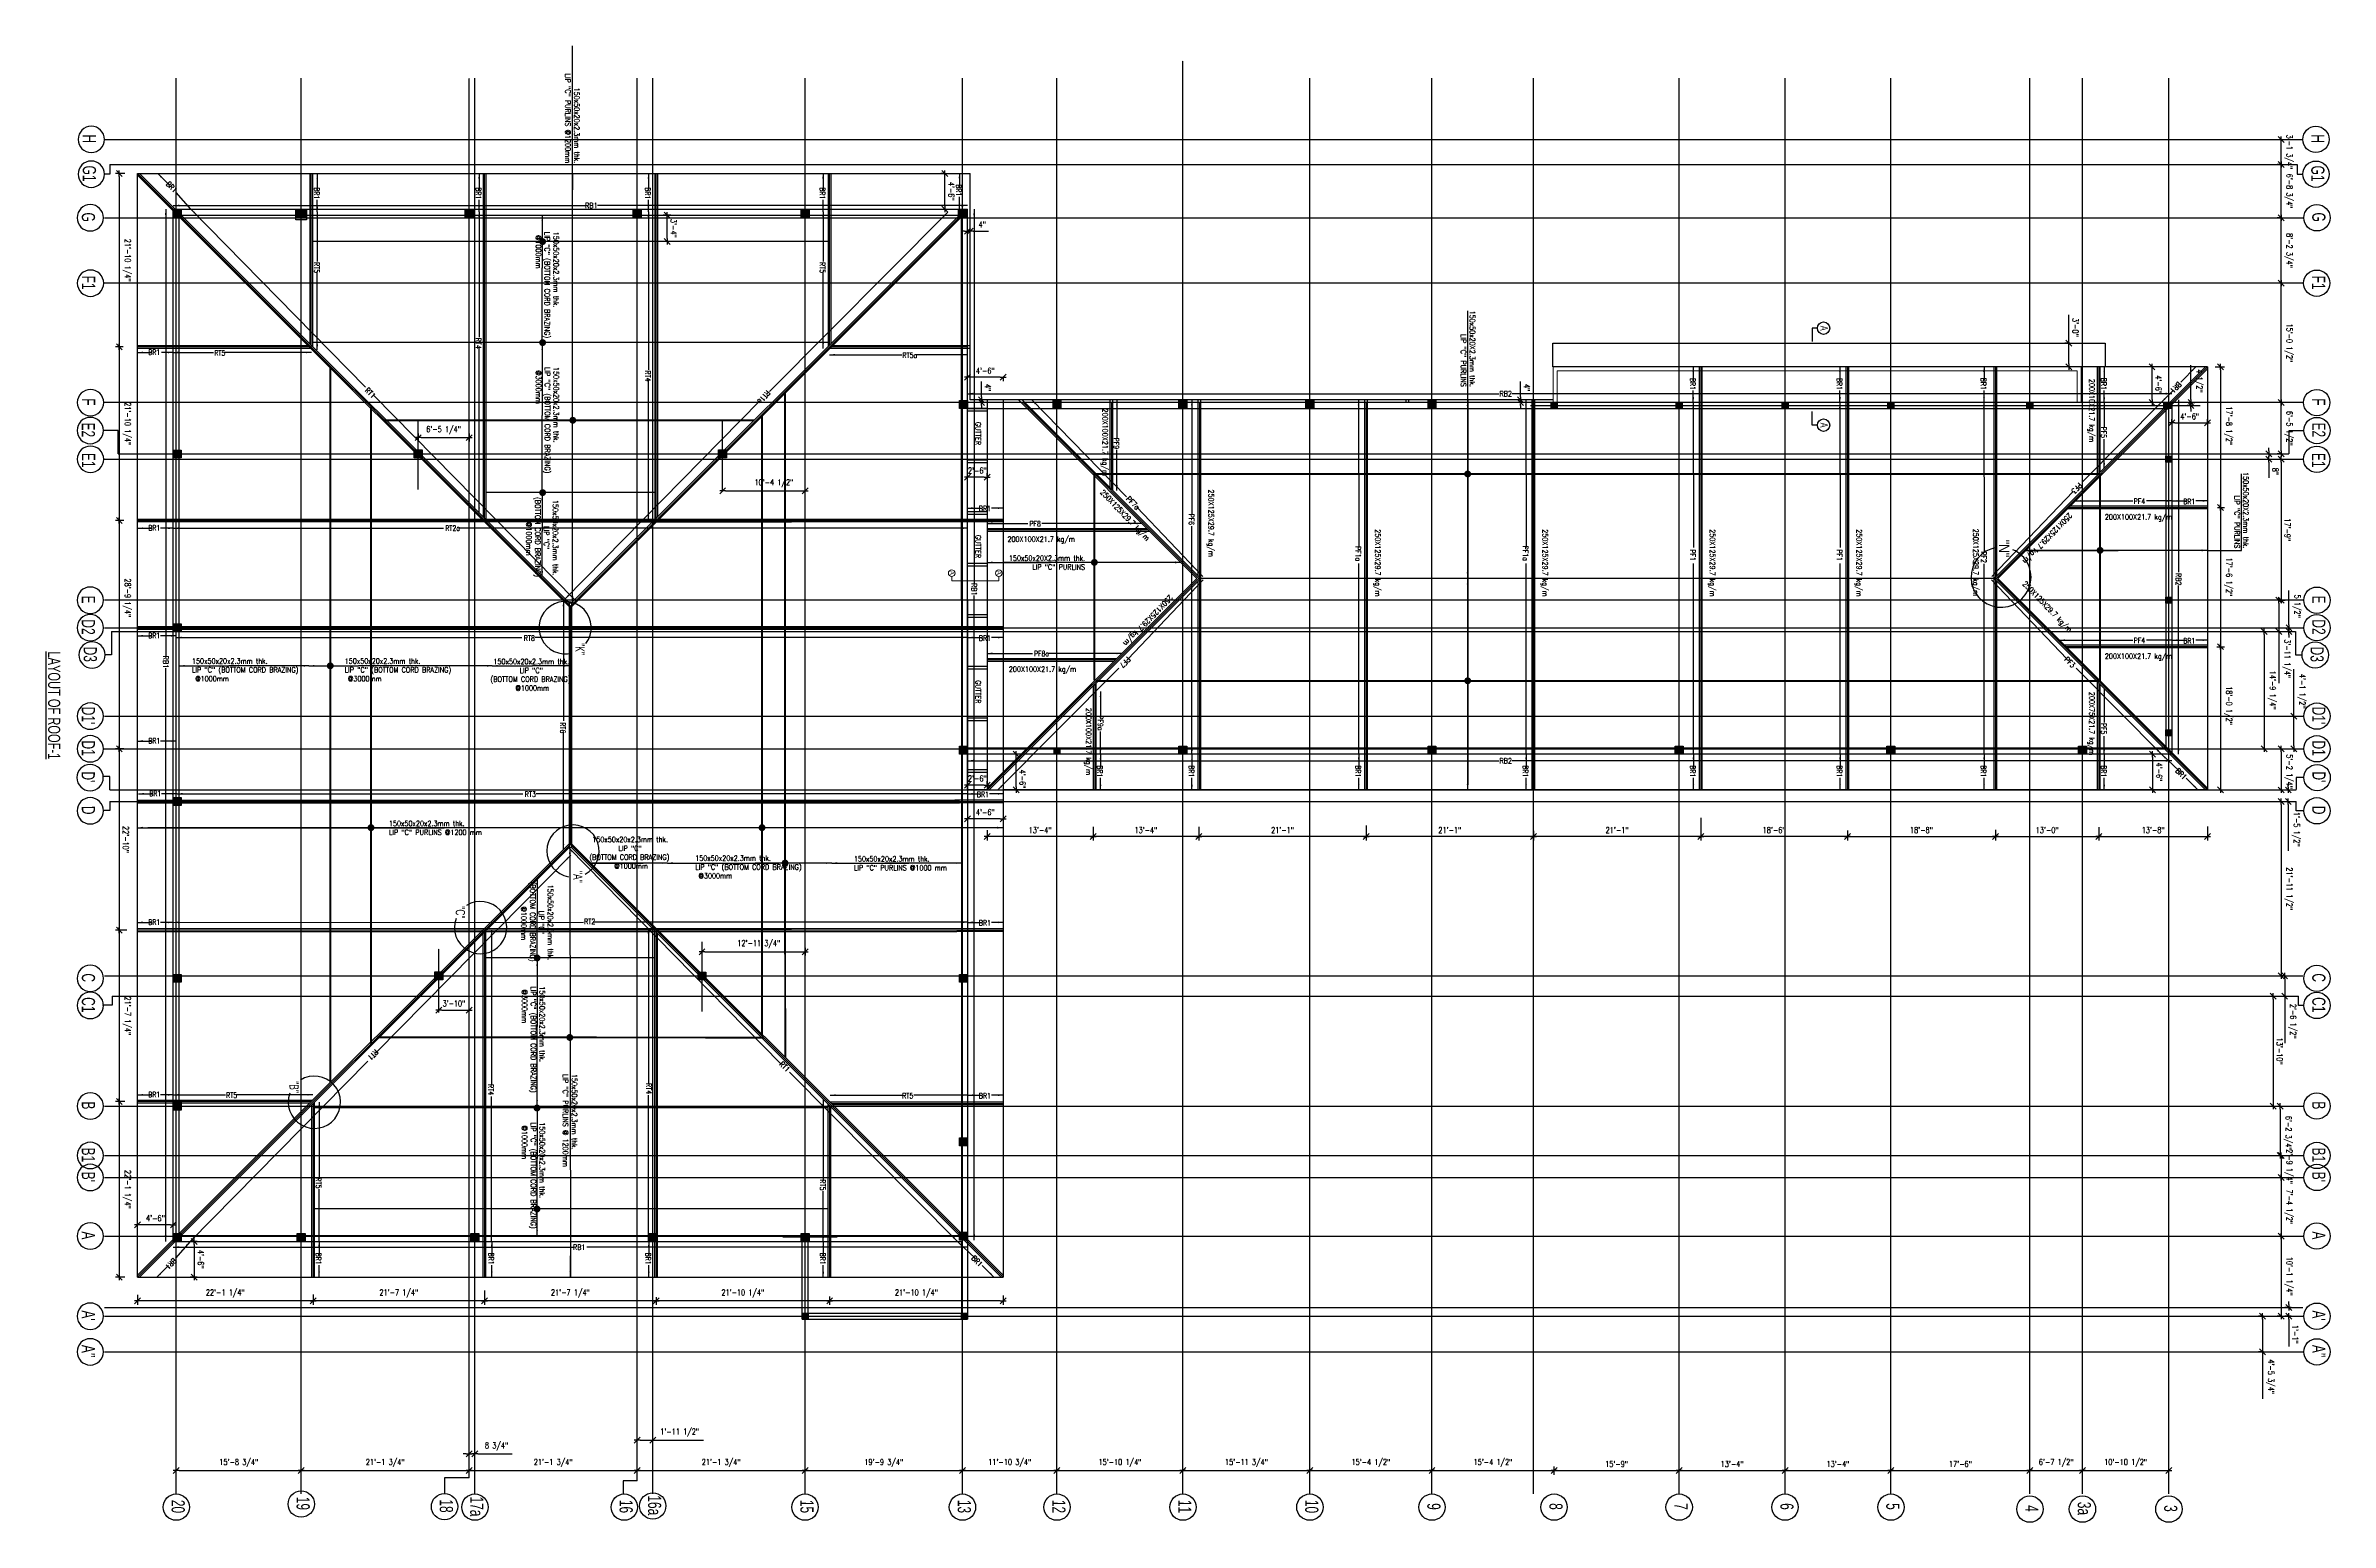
# Model space of a CAD drawing. Extents: x -95606 to 113309, y -42160 to -940.
# Drawn here: x 105907 to 109360, y -28007 to -25775 of the extents above; entities that cross this region are included whole.
import ezdxf
from ezdxf.enums import TextEntityAlignment as Align

# ---------------------------------------------------------------- set-up
doc = ezdxf.new("R2010")
doc.units = 0
doc.header["$LTSCALE"] = 0.02
doc.header["$MEASUREMENT"] = 0
doc.header["$PDMODE"] = 3
doc.header["$PDSIZE"] = -2
for name, pattern in [('ACAD_ISO03W100', [30, 12, -18]), ('CENTER', [50.8, 31.75, -6.35, 6.35, -6.35]), ('DASHED', [0.75, 0.5, -0.25]), ('HIDDEN', [9.525, 6.35, -3.175])]:
    doc.linetypes.add(name, pattern=pattern)
doc.layers.get('0').update_dxf_attribs({"linetype": 'CONTINUOUS'})
doc.layers.get('DEFPOINTS').update_dxf_attribs({"linetype": 'CONTINUOUS'})
for name, color, linetype, lineweight in [('A -fittings', 181, 'CONTINUOUS', 5), ('GRID NAME', 31, 'CONTINUOUS', 30), ('HACH', 8, 'CONTINUOUS', 9), ('Hatch', 252, 'CONTINUOUS', 9), ('HATCH 2', 253, 'CONTINUOUS', 5), ('Layer4', 4, 'CONTINUOUS', 25), ('STAIR CASE', 152, 'CONTINUOUS', 20), ('stair case014', 34, 'DASHED', 25)]:
    doc.layers.add(name, color=color, linetype=linetype, lineweight=lineweight)
for name, color, linetype in [('A-2TEXT', 4, 'CONTINUOUS'), ('A-DIM', 1, 'CONTINUOUS'), ('BEAM TEX1', 3, 'CONTINUOUS'), ('COL 1', 5, 'CONTINUOUS'), ('DIM', 7, 'CONTINUOUS'), ('dimentions', 8, 'CONTINUOUS'), ('EXLINE', 33, 'CONTINUOUS'), ('GRID', 8, 'CENTER'), ('h', 3, 'CONTINUOUS'), ('HBEAM', 51, 'HIDDEN'), ('RF5', 6, 'CONTINUOUS'), ('S-SLB', 3, 'CONTINUOUS'), ('S-TXT', 2, 'CONTINUOUS'), ('TEX', 2, 'CONTINUOUS'), ('TEXT-1', 2, 'CONTINUOUS'), ('TEXT-2', 3, 'CONTINUOUS'), ('TEXT2', 3, 'CONTINUOUS')]:
    doc.layers.add(name, color=color, linetype=linetype)
doc.styles.add('ROMANS', font='romans.shx', dxfattribs={"width": 0.8})
doc.styles.get("Standard").update_dxf_attribs({"font": 'ISOCP'})
doc.styles.add('STYLE2', font='arial.ttf', dxfattribs={"width": 0.8})
doc.styles.add('style5', font='romans.shx', dxfattribs={"width": 0.7, "height": 8})
doc.styles.add('style6', font='romans.shx', dxfattribs={"height": 8})
doc.styles.add('style9', font='romans.shx', dxfattribs={"width": 0.8, "height": 4})
doc.styles.add('T25-500', font='romans.shx', dxfattribs={"height": 125})
doc.styles.add('yy', font='romans.shx', dxfattribs={"width": 0.8, "height": 7.5})
doc.dimstyles.new('TEXT-18', dxfattribs={"dimtxt": 8, "dimasz": 9, "dimexe": 6, "dimexo": 6, "dimgap": 3.125, "dimtad": 1, "dimdec": 1, "dimrnd": 0.5, "dimzin": 1, "dimdsep": 46, "dimlunit": 4, "dimtxsty": 'style6', "dimblk": 'OBLIQUE', "dimcen": 72.09, "dimclrd": 1, "dimclre": 1, "dimclrt": 4, "dimadec": 0, "dimazin": 0, "dimtfac": 1, "dimtdec": 1, "dimtofl": 0, "dimtmove": 0, "dimatfit": 3, "dimfxl": 1, "dimfrac": 2, "dimtolj": 1, "dimtzin": 0, "dimlwd": -1, "dimarcsym": 0})
doc.dimstyles.new('TK96', dxfattribs={"dimscale": 96, "dimtxt": 0.09375, "dimasz": 0.046875, "dimexe": 0.0625, "dimexo": 0.015625, "dimgap": 0.046875, "dimtad": 1, "dimzin": 11, "dimdsep": 46, "dimlunit": 4, "dimtxsty": 'ROMANS', "dimblk1": 'TK1', "dimblk2": 'TK1', "dimsah": 1, "dimcen": 0.09375, "dimclrd": 1, "dimclre": 1, "dimclrt": 2, "dimadec": 0, "dimazin": 0, "dimtfac": 1, "dimtofl": 0, "dimtmove": 0, "dimatfit": 3, "dimldrblk": 'TK1', "dimfxl": 1, "dimfrac": 2, "dimtolj": 1, "dimtzin": 9, "dimarcsym": 0})

# ---------------------------------------------------------------- blocks, each defined once
blk = doc.blocks.new('GRID')
at = {"color": 1, "linetype": 'Continuous'}
blk.add_circle((0, 0), 19.9, dxfattribs=at)
at = {"layer": 'A-2TEXT', "linetype": 'Continuous', "style": 'STYLE2', "width": 0.65}
blk.add_attdef('A', text='', height=19.9, rotation=359.9735, dxfattribs=at).set_placement((-1, -7.1), align=Align.CENTER)
blk = doc.blocks.new('TK1')
at = {"color": 4, "linetype": 'Continuous'}
blk.add_line((-1, -1), (1, 1), dxfattribs=at)
at = {"color": 1, "linetype": 'ByBlock'}
blk.add_line((-1, 0), (1, 0), dxfattribs=at)
blk = doc.blocks.new('*D218')
at = {"layer": 'DEFPOINTS', "color": 0, "lineweight": -2, "transparency": 16777216}
for p in [(-50008.4, -26901.2), (-50000.5, -26901.2), (-50000.5, -27044)]:
    blk.add_point(p, dxfattribs=at)
at = {"layer": 'dimentions', "color": 1, "linetype": 'Continuous', "lineweight": -2, "transparency": 16777216}
for p, q in [((-50002, -26901.2), (-50014.4, -26901.2)), ((-50008.4, -27039.5), (-50008.4, -26905.7)), ((-50002, -27044), (-50014.4, -27044))]:
    blk.add_line(p, q, dxfattribs=at)
at = {"layer": 'dimentions', "color": 1, "lineweight": -2, "transparency": 16777216, "xscale": 4.5, "yscale": 4.5, "zscale": 4.5}
for p, rotation in [((-50008.4, -26901.2), 90), ((-50008.4, -27044), 270)]:
    blk.add_blockref('TK1', p, dxfattribs=dict(at, rotation=rotation))
at = {"layer": 'dimentions', "color": 2, "transparency": 16777216, "insert": (-50019.8, -26972.6), "char_height": 9, "attachment_point": 5, "rotation": 90, "style": 'ROMANS'}
blk.add_mtext('\\A1;11\'-10 3/4"', dxfattribs=at)
blk = doc.blocks.new('*D219')
at = {"layer": 'DEFPOINTS', "color": 0, "lineweight": -2, "transparency": 16777216}
for p in [(-50008.4, -26710.9), (-50000.5, -26710.9), (-50000.5, -26901.2)]:
    blk.add_point(p, dxfattribs=at)
at = {"layer": 'dimentions', "color": 1, "linetype": 'Continuous', "lineweight": -2, "transparency": 16777216}
for p, q in [((-50002, -26710.9), (-50014.4, -26710.9)), ((-50008.4, -26896.7), (-50008.4, -26715.4)), ((-50002, -26901.2), (-50014.4, -26901.2))]:
    blk.add_line(p, q, dxfattribs=at)
at = {"layer": 'dimentions', "color": 1, "lineweight": -2, "transparency": 16777216, "xscale": 4.5, "yscale": 4.5, "zscale": 4.5}
for p, rotation in [((-50008.4, -26710.9), 90), ((-50008.4, -26901.2), 270)]:
    blk.add_blockref('TK1', p, dxfattribs=dict(at, rotation=rotation))
at = {"layer": 'dimentions', "color": 2, "transparency": 16777216, "insert": (-50019.8, -26806), "char_height": 9, "attachment_point": 5, "rotation": 90, "style": 'ROMANS'}
blk.add_mtext('\\A1;15\'-10 1/4"', dxfattribs=at)
blk = doc.blocks.new('*D220')
at = {"layer": 'DEFPOINTS', "color": 0, "lineweight": -2, "transparency": 16777216}
for p in [(-50008.4, -26519), (-50000.5, -26519), (-50000.5, -26710.9)]:
    blk.add_point(p, dxfattribs=at)
at = {"layer": 'dimentions', "color": 1, "linetype": 'Continuous', "lineweight": -2, "transparency": 16777216}
for p, q in [((-50002, -26519), (-50014.4, -26519)), ((-50008.4, -26706.4), (-50008.4, -26523.5)), ((-50002, -26710.9), (-50014.4, -26710.9))]:
    blk.add_line(p, q, dxfattribs=at)
at = {"layer": 'dimentions', "color": 1, "lineweight": -2, "transparency": 16777216, "xscale": 4.5, "yscale": 4.5, "zscale": 4.5}
for p, rotation in [((-50008.4, -26519), 90), ((-50008.4, -26710.9), 270)]:
    blk.add_blockref('TK1', p, dxfattribs=dict(at, rotation=rotation))
at = {"layer": 'dimentions', "color": 2, "transparency": 16777216, "insert": (-50019.8, -26614.9), "char_height": 9, "attachment_point": 5, "rotation": 90, "style": 'ROMANS'}
blk.add_mtext('\\A1;15\'-11 3/4"', dxfattribs=at)
blk = doc.blocks.new('*D221')
at = {"layer": 'DEFPOINTS', "color": 0, "lineweight": -2, "transparency": 16777216}
for p in [(-50008.4, -26334.5), (-50000.5, -26334.5), (-50000.5, -26519)]:
    blk.add_point(p, dxfattribs=at)
at = {"layer": 'dimentions', "color": 1, "linetype": 'Continuous', "lineweight": -2, "transparency": 16777216}
for p, q in [((-50002, -26334.5), (-50014.4, -26334.5)), ((-50008.4, -26514.5), (-50008.4, -26339)), ((-50002, -26519), (-50014.4, -26519))]:
    blk.add_line(p, q, dxfattribs=at)
at = {"layer": 'dimentions', "color": 1, "lineweight": -2, "transparency": 16777216, "xscale": 4.5, "yscale": 4.5, "zscale": 4.5}
for p, rotation in [((-50008.4, -26334.5), 90), ((-50008.4, -26519), 270)]:
    blk.add_blockref('TK1', p, dxfattribs=dict(at, rotation=rotation))
at = {"layer": 'dimentions', "color": 2, "transparency": 16777216, "insert": (-50019.8, -26426.8), "char_height": 9, "attachment_point": 5, "rotation": 90, "style": 'ROMANS'}
blk.add_mtext('\\A1;15\'-4 1/2"', dxfattribs=at)
blk = doc.blocks.new('*D222')
at = {"layer": 'DEFPOINTS', "color": 0, "lineweight": -2, "transparency": 16777216}
for p in [(-50008.4, -26150), (-50000.5, -26150), (-50000.5, -26334.5)]:
    blk.add_point(p, dxfattribs=at)
at = {"layer": 'dimentions', "color": 1, "linetype": 'Continuous', "lineweight": -2, "transparency": 16777216}
for p, q in [((-50002, -26150), (-50014.4, -26150)), ((-50008.4, -26330), (-50008.4, -26154.5)), ((-50002, -26334.5), (-50014.4, -26334.5))]:
    blk.add_line(p, q, dxfattribs=at)
at = {"layer": 'dimentions', "color": 1, "lineweight": -2, "transparency": 16777216, "xscale": 4.5, "yscale": 4.5, "zscale": 4.5}
for p, rotation in [((-50008.4, -26150), 90), ((-50008.4, -26334.5), 270)]:
    blk.add_blockref('TK1', p, dxfattribs=dict(at, rotation=rotation))
at = {"layer": 'dimentions', "color": 2, "transparency": 16777216, "insert": (-50019.8, -26242.3), "char_height": 9, "attachment_point": 5, "rotation": 90, "style": 'ROMANS'}
blk.add_mtext('\\A1;15\'-4 1/2"', dxfattribs=at)
blk = doc.blocks.new('*D223')
at = {"layer": 'DEFPOINTS', "color": 0, "lineweight": -2, "transparency": 16777216}
for p in [(-50008.4, -25961), (-50000.5, -25961), (-50000.5, -26150)]:
    blk.add_point(p, dxfattribs=at)
at = {"layer": 'dimentions', "color": 1, "linetype": 'Continuous', "lineweight": -2, "transparency": 16777216}
for p, q in [((-50002, -25961), (-50014.4, -25961)), ((-50008.4, -26145.5), (-50008.4, -25965.5)), ((-50002, -26150), (-50014.4, -26150))]:
    blk.add_line(p, q, dxfattribs=at)
at = {"layer": 'dimentions', "color": 1, "lineweight": -2, "transparency": 16777216, "xscale": 4.5, "yscale": 4.5, "zscale": 4.5}
for p, rotation in [((-50008.4, -25961), 90), ((-50008.4, -26150), 270)]:
    blk.add_blockref('TK1', p, dxfattribs=dict(at, rotation=rotation))
at = {"layer": 'dimentions', "color": 2, "transparency": 16777216, "insert": (-50018.3, -26055.5), "char_height": 9, "attachment_point": 5, "rotation": 90, "style": 'ROMANS'}
blk.add_mtext('\\A1;15\'-9"', dxfattribs=at)
blk = doc.blocks.new('*D224')
at = {"layer": 'DEFPOINTS', "color": 0, "lineweight": -2, "transparency": 16777216}
for p in [(-50008.4, -25801), (-50000.5, -25801), (-50000.5, -25961)]:
    blk.add_point(p, dxfattribs=at)
at = {"layer": 'dimentions', "color": 1, "linetype": 'Continuous', "lineweight": -2, "transparency": 16777216}
for p, q in [((-50002, -25801), (-50014.4, -25801)), ((-50008.4, -25956.5), (-50008.4, -25805.5)), ((-50002, -25961), (-50014.4, -25961))]:
    blk.add_line(p, q, dxfattribs=at)
at = {"layer": 'dimentions', "color": 1, "lineweight": -2, "transparency": 16777216, "xscale": 4.5, "yscale": 4.5, "zscale": 4.5}
for p, rotation in [((-50008.4, -25801), 90), ((-50008.4, -25961), 270)]:
    blk.add_blockref('TK1', p, dxfattribs=dict(at, rotation=rotation))
at = {"layer": 'dimentions', "color": 2, "transparency": 16777216, "insert": (-50018.3, -25881), "char_height": 9, "attachment_point": 5, "rotation": 90, "style": 'ROMANS'}
blk.add_mtext('\\A1;13\'-4"', dxfattribs=at)
blk = doc.blocks.new('*D225')
at = {"layer": 'DEFPOINTS', "color": 0, "lineweight": -2, "transparency": 16777216}
for p in [(-50008.4, -25641), (-50008.4, -25641), (-50008.4, -25801)]:
    blk.add_point(p, dxfattribs=at)
at = {"layer": 'dimentions', "color": 1, "linetype": 'Continuous', "lineweight": -2, "transparency": 16777216}
for p, q in [((-50009.9, -25641), (-50014.4, -25641)), ((-50008.4, -25796.5), (-50008.4, -25645.5)), ((-50009.9, -25801), (-50014.4, -25801))]:
    blk.add_line(p, q, dxfattribs=at)
at = {"layer": 'dimentions', "color": 1, "lineweight": -2, "transparency": 16777216, "xscale": 4.5, "yscale": 4.5, "zscale": 4.5}
for p, rotation in [((-50008.4, -25641), 90), ((-50008.4, -25801), 270)]:
    blk.add_blockref('TK1', p, dxfattribs=dict(at, rotation=rotation))
at = {"layer": 'dimentions', "color": 2, "transparency": 16777216, "insert": (-50018.3, -25721), "char_height": 9, "attachment_point": 5, "rotation": 90, "style": 'ROMANS'}
blk.add_mtext('\\A1;13\'-4"', dxfattribs=at)
blk = doc.blocks.new('*D226')
at = {"layer": 'DEFPOINTS', "color": 0, "lineweight": -2, "transparency": 16777216}
for p in [(-50008.4, -25431), (-50008.4, -25431), (-50008.4, -25641)]:
    blk.add_point(p, dxfattribs=at)
at = {"layer": 'dimentions', "color": 1, "linetype": 'Continuous', "lineweight": -2, "transparency": 16777216}
for p, q in [((-50009.9, -25431), (-50014.4, -25431)), ((-50008.4, -25636.5), (-50008.4, -25435.5)), ((-50009.9, -25641), (-50014.4, -25641))]:
    blk.add_line(p, q, dxfattribs=at)
at = {"layer": 'dimentions', "color": 1, "lineweight": -2, "transparency": 16777216, "xscale": 4.5, "yscale": 4.5, "zscale": 4.5}
for p, rotation in [((-50008.4, -25431), 90), ((-50008.4, -25641), 270)]:
    blk.add_blockref('TK1', p, dxfattribs=dict(at, rotation=rotation))
at = {"layer": 'dimentions', "color": 2, "transparency": 16777216, "insert": (-50018.3, -25536), "char_height": 9, "attachment_point": 5, "rotation": 90, "style": 'ROMANS'}
blk.add_mtext('\\A1;17\'-6"', dxfattribs=at)
blk = doc.blocks.new('*D227')
at = {"layer": 'DEFPOINTS', "color": 0, "lineweight": -2, "transparency": 16777216}
for p in [(-50008.4, -25221), (-50008.4, -25221), (-50008.4, -25351.5)]:
    blk.add_point(p, dxfattribs=at)
at = {"layer": 'dimentions', "color": 1, "linetype": 'Continuous', "lineweight": -2, "transparency": 16777216}
for p, q in [((-50009.9, -25221), (-50014.4, -25221)), ((-50008.4, -25347), (-50008.4, -25225.5)), ((-50009.9, -25351.5), (-50014.4, -25351.5))]:
    blk.add_line(p, q, dxfattribs=at)
at = {"layer": 'dimentions', "color": 1, "lineweight": -2, "transparency": 16777216, "xscale": 4.5, "yscale": 4.5, "zscale": 4.5}
for p, rotation in [((-50008.4, -25221), 90), ((-50008.4, -25351.5), 270)]:
    blk.add_blockref('TK1', p, dxfattribs=dict(at, rotation=rotation))
at = {"layer": 'dimentions', "color": 2, "transparency": 16777216, "insert": (-50019.8, -25286.3), "char_height": 9, "attachment_point": 5, "rotation": 90, "style": 'ROMANS'}
blk.add_mtext('\\A1;10\'-10 1/2"', dxfattribs=at)
blk = doc.blocks.new('*D228')
at = {"layer": 'DEFPOINTS', "color": 0, "lineweight": -2, "transparency": 16777216}
for p in [(-50008.4, -27281.8), (-50000.5, -27281.8), (-50000.5, -27535.6)]:
    blk.add_point(p, dxfattribs=at)
at = {"layer": 'dimentions', "color": 1, "linetype": 'Continuous', "lineweight": -2, "transparency": 16777216}
for p, q in [((-50002, -27281.8), (-50014.4, -27281.8)), ((-50008.4, -27531.1), (-50008.4, -27286.3)), ((-50002, -27535.6), (-50014.4, -27535.6))]:
    blk.add_line(p, q, dxfattribs=at)
at = {"layer": 'dimentions', "color": 1, "lineweight": -2, "transparency": 16777216, "xscale": 4.5, "yscale": 4.5, "zscale": 4.5}
for p, rotation in [((-50008.4, -27281.8), 90), ((-50008.4, -27535.6), 270)]:
    blk.add_blockref('TK1', p, dxfattribs=dict(at, rotation=rotation))
at = {"layer": 'dimentions', "color": 2, "transparency": 16777216, "insert": (-50019.8, -27408.7), "char_height": 9, "attachment_point": 5, "rotation": 90, "style": 'ROMANS'}
blk.add_mtext('\\A1;21\'-1 3/4"', dxfattribs=at)
blk = doc.blocks.new('*D229')
at = {"layer": 'DEFPOINTS', "color": 0, "lineweight": -2, "transparency": 16777216}
for p in [(-50054.4, -27512), (-50046.5, -27512), (-50046.5, -27535.6)]:
    blk.add_point(p, dxfattribs=at)
at = {"layer": 'dimentions', "color": 1, "linetype": 'Continuous', "lineweight": -2, "transparency": 16777216}
for p, q in [((-50054.4, -27512), (-50054.4, -27435.1)), ((-50048, -27512), (-50060.4, -27512)), ((-50048, -27535.6), (-50060.4, -27535.6)), ((-50054.4, -27531.1), (-50054.4, -27516.5))]:
    blk.add_line(p, q, dxfattribs=at)
at = {"layer": 'dimentions', "color": 1, "lineweight": -2, "transparency": 16777216, "xscale": 4.5, "yscale": 4.5, "zscale": 4.5}
for p, rotation in [((-50054.4, -27512), 90), ((-50054.4, -27535.6), 270)]:
    blk.add_blockref('TK1', p, dxfattribs=dict(at, rotation=rotation))
at = {"layer": 'dimentions', "color": 2, "transparency": 16777216, "insert": (-50065.8, -27471.3), "char_height": 9, "attachment_point": 5, "rotation": 90, "style": 'ROMANS'}
blk.add_mtext('\\A1;1\'-11 1/2"', dxfattribs=at)
blk = doc.blocks.new('*D230')
at = {"layer": 'DEFPOINTS', "color": 0, "lineweight": -2, "transparency": 16777216}
for p in [(-50008.4, -27535.6), (-50000.5, -27535.6), (-50000.5, -27789.4)]:
    blk.add_point(p, dxfattribs=at)
at = {"layer": 'dimentions', "color": 1, "linetype": 'Continuous', "lineweight": -2, "transparency": 16777216}
for p, q in [((-50002, -27535.6), (-50014.4, -27535.6)), ((-50008.4, -27784.9), (-50008.4, -27540.1)), ((-50002, -27789.4), (-50014.4, -27789.4))]:
    blk.add_line(p, q, dxfattribs=at)
at = {"layer": 'dimentions', "color": 1, "lineweight": -2, "transparency": 16777216, "xscale": 4.5, "yscale": 4.5, "zscale": 4.5}
for p, rotation in [((-50008.4, -27535.6), 90), ((-50008.4, -27789.4), 270)]:
    blk.add_blockref('TK1', p, dxfattribs=dict(at, rotation=rotation))
at = {"layer": 'dimentions', "color": 2, "transparency": 16777216, "insert": (-50019.8, -27662.5), "char_height": 9, "attachment_point": 5, "rotation": 90, "style": 'ROMANS'}
blk.add_mtext('\\A1;21\'-1 3/4"', dxfattribs=at)
blk = doc.blocks.new('*D231')
at = {"layer": 'DEFPOINTS', "color": 0, "lineweight": -2, "transparency": 16777216}
for p in [(-50008.4, -27789.4), (-50000.5, -27789.4), (-50000.5, -28043.2)]:
    blk.add_point(p, dxfattribs=at)
at = {"layer": 'dimentions', "color": 1, "linetype": 'Continuous', "lineweight": -2, "transparency": 16777216}
for p, q in [((-50002, -27789.4), (-50014.4, -27789.4)), ((-50008.4, -28038.7), (-50008.4, -27793.9)), ((-50002, -28043.2), (-50014.4, -28043.2))]:
    blk.add_line(p, q, dxfattribs=at)
at = {"layer": 'dimentions', "color": 1, "lineweight": -2, "transparency": 16777216, "xscale": 4.5, "yscale": 4.5, "zscale": 4.5}
for p, rotation in [((-50008.4, -27789.4), 90), ((-50008.4, -28043.2), 270)]:
    blk.add_blockref('TK1', p, dxfattribs=dict(at, rotation=rotation))
at = {"layer": 'dimentions', "color": 2, "transparency": 16777216, "insert": (-50019.8, -27916.3), "char_height": 9, "attachment_point": 5, "rotation": 90, "style": 'ROMANS'}
blk.add_mtext('\\A1;21\'-1 3/4"', dxfattribs=at)
blk = doc.blocks.new('*D232')
at = {"layer": 'DEFPOINTS', "color": 0, "lineweight": -2, "transparency": 16777216}
for p in [(-50008.4, -28043.2), (-50000.5, -28043.2), (-50000.5, -28232)]:
    blk.add_point(p, dxfattribs=at)
at = {"layer": 'dimentions', "color": 1, "linetype": 'Continuous', "lineweight": -2, "transparency": 16777216}
for p, q in [((-50002, -28043.2), (-50014.4, -28043.2)), ((-50008.4, -28227.5), (-50008.4, -28047.7)), ((-50002, -28232), (-50014.4, -28232))]:
    blk.add_line(p, q, dxfattribs=at)
at = {"layer": 'dimentions', "color": 1, "lineweight": -2, "transparency": 16777216, "xscale": 4.5, "yscale": 4.5, "zscale": 4.5}
for p, rotation in [((-50008.4, -28043.2), 90), ((-50008.4, -28232), 270)]:
    blk.add_blockref('TK1', p, dxfattribs=dict(at, rotation=rotation))
at = {"layer": 'dimentions', "color": 2, "transparency": 16777216, "insert": (-50019.8, -28137.6), "char_height": 9, "attachment_point": 5, "rotation": 90, "style": 'ROMANS'}
blk.add_mtext('\\A1;15\'-8 3/4"', dxfattribs=at)
blk = doc.blocks.new('*D233')
at = {"layer": 'DEFPOINTS', "color": 0, "lineweight": -2, "transparency": 16777216}
for p in [(-50008.4, -27044), (-50000.9, -27044), (-50000.1, -27281.8)]:
    blk.add_point(p, dxfattribs=at)
at = {"layer": 'dimentions', "color": 1, "linetype": 'Continuous', "lineweight": -2, "transparency": 16777216}
for p, q in [((-50002.4, -27044), (-50014.4, -27044)), ((-50008.4, -27277.3), (-50008.4, -27048.5)), ((-50001.6, -27281.8), (-50014.4, -27281.8))]:
    blk.add_line(p, q, dxfattribs=at)
at = {"layer": 'dimentions', "color": 1, "lineweight": -2, "transparency": 16777216, "xscale": 4.5, "yscale": 4.5, "zscale": 4.5}
for p, rotation in [((-50008.4, -27044), 90), ((-50008.4, -27281.8), 270)]:
    blk.add_blockref('TK1', p, dxfattribs=dict(at, rotation=rotation))
at = {"layer": 'dimentions', "color": 2, "transparency": 16777216, "insert": (-50019.8, -27162.9), "char_height": 9, "attachment_point": 5, "rotation": 90, "style": 'ROMANS'}
blk.add_mtext('\\A1;19\'-9 3/4"', dxfattribs=at)
blk = doc.blocks.new('*D234')
at = {"layer": 'DEFPOINTS', "color": 0, "lineweight": -2, "transparency": 16777216}
for p in [(-50008.4, -25351.5), (-50008.4, -25351.5), (-50008.4, -25431)]:
    blk.add_point(p, dxfattribs=at)
at = {"layer": 'dimentions', "color": 1, "linetype": 'Continuous', "lineweight": -2, "transparency": 16777216}
for p, q in [((-50009.9, -25351.5), (-50014.4, -25351.5)), ((-50008.4, -25426.5), (-50008.4, -25356)), ((-50009.9, -25431), (-50014.4, -25431))]:
    blk.add_line(p, q, dxfattribs=at)
at = {"layer": 'dimentions', "color": 1, "lineweight": -2, "transparency": 16777216, "xscale": 4.5, "yscale": 4.5, "zscale": 4.5}
for p, rotation in [((-50008.4, -25351.5), 90), ((-50008.4, -25431), 270)]:
    blk.add_blockref('TK1', p, dxfattribs=dict(at, rotation=rotation))
at = {"layer": 'dimentions', "color": 2, "transparency": 16777216, "insert": (-50019.8, -25391.3), "char_height": 9, "attachment_point": 5, "rotation": 90, "style": 'ROMANS'}
blk.add_mtext('\\A1;6\'-7 1/2"', dxfattribs=at)
blk = doc.blocks.new('*D235')
at = {"layer": 'DEFPOINTS', "color": 0, "lineweight": -2, "transparency": 16777216}
for p in [(-52020.3, -25051.5), (-52020.3, -25051.5), (-51982.5, -25051.5)]:
    blk.add_point(p, dxfattribs=at)
at = {"layer": 'dimentions', "color": 1, "linetype": 'Continuous', "lineweight": -2, "transparency": 16777216}
for p, q in [((-52020.3, -25050), (-52020.3, -25045.5)), ((-51987, -25051.5), (-52015.8, -25051.5)), ((-51982.5, -25050), (-51982.5, -25045.5))]:
    blk.add_line(p, q, dxfattribs=at)
at = {"layer": 'dimentions', "color": 1, "lineweight": -2, "transparency": 16777216, "xscale": 4.5, "yscale": 4.5, "zscale": 4.5, "rotation": 180}
blk.add_blockref('TK1', (-52020.3, -25051.5), dxfattribs=at)
at = {"layer": 'dimentions', "color": 1, "lineweight": -2, "transparency": 16777216, "xscale": 4.5, "yscale": 4.5, "zscale": 4.5}
blk.add_blockref('TK1', (-51982.5, -25051.5), dxfattribs=at)
at = {"layer": 'dimentions', "color": 2, "transparency": 16777216, "insert": (-52001.4, -25040.1), "char_height": 9, "attachment_point": 5, "style": 'ROMANS'}
blk.add_mtext('\\A1;3\'-1 3/4"', dxfattribs=at)
blk = doc.blocks.new('*D236')
at = {"layer": 'DEFPOINTS', "color": 0, "lineweight": -2, "transparency": 16777216}
for p in [(-51982.5, -25051.5), (-51982.5, -25051.5), (-51901.8, -25051.5)]:
    blk.add_point(p, dxfattribs=at)
at = {"layer": 'dimentions', "color": 1, "linetype": 'Continuous', "lineweight": -2, "transparency": 16777216}
for p, q in [((-51982.5, -25053), (-51982.5, -25057.5)), ((-51906.3, -25051.5), (-51978, -25051.5)), ((-51901.8, -25053), (-51901.8, -25057.5))]:
    blk.add_line(p, q, dxfattribs=at)
at = {"layer": 'dimentions', "color": 1, "lineweight": -2, "transparency": 16777216, "xscale": 4.5, "yscale": 4.5, "zscale": 4.5, "rotation": 180}
blk.add_blockref('TK1', (-51982.5, -25051.5), dxfattribs=at)
at = {"layer": 'dimentions', "color": 1, "lineweight": -2, "transparency": 16777216, "xscale": 4.5, "yscale": 4.5, "zscale": 4.5}
blk.add_blockref('TK1', (-51901.8, -25051.5), dxfattribs=at)
at = {"layer": 'dimentions', "color": 2, "transparency": 16777216, "insert": (-51942.2, -25040.1), "char_height": 9, "attachment_point": 5, "style": 'ROMANS'}
blk.add_mtext('\\A1;6\'-8 3/4"', dxfattribs=at)
blk = doc.blocks.new('*D237')
at = {"layer": 'DEFPOINTS', "color": 0, "lineweight": -2, "transparency": 16777216}
for p in [(-51901.8, -25051.5), (-51901.8, -25051.5), (-51803, -25051.5)]:
    blk.add_point(p, dxfattribs=at)
at = {"layer": 'dimentions', "color": 1, "linetype": 'Continuous', "lineweight": -2, "transparency": 16777216}
for p, q in [((-51901.8, -25053), (-51901.8, -25057.5)), ((-51807.5, -25051.5), (-51897.3, -25051.5)), ((-51803, -25053), (-51803, -25057.5))]:
    blk.add_line(p, q, dxfattribs=at)
at = {"layer": 'dimentions', "color": 1, "lineweight": -2, "transparency": 16777216, "xscale": 4.5, "yscale": 4.5, "zscale": 4.5, "rotation": 180}
blk.add_blockref('TK1', (-51901.8, -25051.5), dxfattribs=at)
at = {"layer": 'dimentions', "color": 1, "lineweight": -2, "transparency": 16777216, "xscale": 4.5, "yscale": 4.5, "zscale": 4.5}
blk.add_blockref('TK1', (-51803, -25051.5), dxfattribs=at)
at = {"layer": 'dimentions', "color": 2, "transparency": 16777216, "insert": (-51852.4, -25040.1), "char_height": 9, "attachment_point": 5, "style": 'ROMANS'}
blk.add_mtext('\\A1;8\'-2 3/4"', dxfattribs=at)
blk = doc.blocks.new('*D238')
at = {"layer": 'DEFPOINTS', "color": 0, "lineweight": -2, "transparency": 16777216}
for p in [(-51803, -25051.5), (-51803, -25051.5), (-51622.5, -25051.5)]:
    blk.add_point(p, dxfattribs=at)
at = {"layer": 'dimentions', "color": 1, "linetype": 'Continuous', "lineweight": -2, "transparency": 16777216}
for p, q in [((-51803, -25053), (-51803, -25057.5)), ((-51627, -25051.5), (-51798.5, -25051.5)), ((-51622.5, -25053), (-51622.5, -25057.5))]:
    blk.add_line(p, q, dxfattribs=at)
at = {"layer": 'dimentions', "color": 1, "lineweight": -2, "transparency": 16777216, "xscale": 4.5, "yscale": 4.5, "zscale": 4.5, "rotation": 180}
blk.add_blockref('TK1', (-51803, -25051.5), dxfattribs=at)
at = {"layer": 'dimentions', "color": 1, "lineweight": -2, "transparency": 16777216, "xscale": 4.5, "yscale": 4.5, "zscale": 4.5}
blk.add_blockref('TK1', (-51622.5, -25051.5), dxfattribs=at)
at = {"layer": 'dimentions', "color": 2, "transparency": 16777216, "insert": (-51712.7, -25040.1), "char_height": 9, "attachment_point": 5, "style": 'ROMANS'}
blk.add_mtext('\\A1;15\'-0 1/2"', dxfattribs=at)
blk = doc.blocks.new('*D239')
at = {"layer": 'DEFPOINTS', "color": 0, "lineweight": -2, "transparency": 16777216}
for p in [(-51622.5, -25051.5), (-51622.5, -25051.5), (-51544.9, -25051.5)]:
    blk.add_point(p, dxfattribs=at)
at = {"layer": 'dimentions', "color": 1, "linetype": 'Continuous', "lineweight": -2, "transparency": 16777216}
for p, q in [((-51622.5, -25053), (-51622.5, -25057.5)), ((-51549.4, -25051.5), (-51618, -25051.5)), ((-51544.9, -25053), (-51544.9, -25057.5))]:
    blk.add_line(p, q, dxfattribs=at)
at = {"layer": 'dimentions', "color": 1, "lineweight": -2, "transparency": 16777216, "xscale": 4.5, "yscale": 4.5, "zscale": 4.5, "rotation": 180}
blk.add_blockref('TK1', (-51622.5, -25051.5), dxfattribs=at)
at = {"layer": 'dimentions', "color": 1, "lineweight": -2, "transparency": 16777216, "xscale": 4.5, "yscale": 4.5, "zscale": 4.5}
blk.add_blockref('TK1', (-51544.9, -25051.5), dxfattribs=at)
at = {"layer": 'dimentions', "color": 2, "transparency": 16777216, "insert": (-51583.7, -25040.1), "char_height": 9, "attachment_point": 5, "style": 'ROMANS'}
blk.add_mtext('\\A1;6\'-5 1/2"', dxfattribs=at)
blk = doc.blocks.new('*D240')
at = {"layer": 'DEFPOINTS', "color": 0, "lineweight": -2, "transparency": 16777216}
for p in [(-51536.9, -25051.5), (-51323.8, -25051.5), (-51323.8, -25051.5)]:
    blk.add_point(p, dxfattribs=at)
at = {"layer": 'dimentions', "color": 1, "linetype": 'Continuous', "lineweight": -2, "transparency": 16777216}
for p, q in [((-51536.9, -25050), (-51536.9, -25045.5)), ((-51532.4, -25051.5), (-51328.3, -25051.5)), ((-51323.8, -25050), (-51323.8, -25045.5))]:
    blk.add_line(p, q, dxfattribs=at)
at = {"layer": 'dimentions', "color": 1, "lineweight": -2, "transparency": 16777216, "xscale": 4.5, "yscale": 4.5, "zscale": 4.5, "rotation": 180}
blk.add_blockref('TK1', (-51536.9, -25051.5), dxfattribs=at)
at = {"layer": 'dimentions', "color": 1, "lineweight": -2, "transparency": 16777216, "xscale": 4.5, "yscale": 4.5, "zscale": 4.5}
blk.add_blockref('TK1', (-51323.8, -25051.5), dxfattribs=at)
at = {"layer": 'dimentions', "color": 2, "transparency": 16777216, "insert": (-51430.3, -25041.6), "char_height": 9, "attachment_point": 5, "style": 'ROMANS'}
blk.add_mtext('\\A1;17\'-9"', dxfattribs=at)
blk = doc.blocks.new('*D241')
at = {"layer": 'DEFPOINTS', "color": 0, "lineweight": -2, "transparency": 16777216}
for p in [(-51323.8, -25054.8), (-51276.6, -25054.8), (-51276.6, -25054.8)]:
    blk.add_point(p, dxfattribs=at)
at = {"layer": 'dimentions', "color": 1, "linetype": 'Continuous', "lineweight": -2, "transparency": 16777216}
for p, q in [((-51323.8, -25053.3), (-51323.8, -25048.8)), ((-51319.3, -25054.8), (-51281.1, -25054.8)), ((-51276.6, -25053.3), (-51276.6, -25048.8)), ((-51276.6, -25054.8), (-51198.6, -25054.8))]:
    blk.add_line(p, q, dxfattribs=at)
at = {"layer": 'dimentions', "color": 1, "lineweight": -2, "transparency": 16777216, "xscale": 4.5, "yscale": 4.5, "zscale": 4.5, "rotation": 180}
blk.add_blockref('TK1', (-51323.8, -25054.8), dxfattribs=at)
at = {"layer": 'dimentions', "color": 1, "lineweight": -2, "transparency": 16777216, "xscale": 4.5, "yscale": 4.5, "zscale": 4.5}
blk.add_blockref('TK1', (-51276.6, -25054.8), dxfattribs=at)
at = {"layer": 'dimentions', "color": 2, "transparency": 16777216, "insert": (-51235.4, -25043.4), "char_height": 9, "attachment_point": 5, "style": 'ROMANS'}
blk.add_mtext('\\A1;3\'-11 1/4"', dxfattribs=at)
blk = doc.blocks.new('*D242')
at = {"layer": 'DEFPOINTS', "color": 0, "lineweight": -2, "transparency": 16777216}
for p in [(-51276.6, -25076.8), (-51099.2, -25076.8), (-51099.2, -25076.8)]:
    blk.add_point(p, dxfattribs=at)
at = {"layer": 'dimentions', "color": 1, "linetype": 'Continuous', "lineweight": -2, "transparency": 16777216}
for p, q in [((-51276.6, -25075.3), (-51276.6, -25070.8)), ((-51272.1, -25076.8), (-51103.7, -25076.8)), ((-51099.2, -25075.3), (-51099.2, -25070.8))]:
    blk.add_line(p, q, dxfattribs=at)
at = {"layer": 'dimentions', "color": 1, "lineweight": -2, "transparency": 16777216, "xscale": 4.5, "yscale": 4.5, "zscale": 4.5, "rotation": 180}
blk.add_blockref('TK1', (-51276.6, -25076.8), dxfattribs=at)
at = {"layer": 'dimentions', "color": 1, "lineweight": -2, "transparency": 16777216, "xscale": 4.5, "yscale": 4.5, "zscale": 4.5}
blk.add_blockref('TK1', (-51099.2, -25076.8), dxfattribs=at)
at = {"layer": 'dimentions', "color": 2, "transparency": 16777216, "insert": (-51187.9, -25065.5), "char_height": 9, "attachment_point": 5, "style": 'ROMANS'}
blk.add_mtext('\\A1;14\'-9 1/4"', dxfattribs=at)
blk = doc.blocks.new('*D243')
at = {"layer": 'DEFPOINTS', "color": 0, "lineweight": -2, "transparency": 16777216}
for p in [(-51099.2, -25051.5), (-51037, -25051.5), (-51037, -25051.5)]:
    blk.add_point(p, dxfattribs=at)
at = {"layer": 'dimentions', "color": 1, "linetype": 'Continuous', "lineweight": -2, "transparency": 16777216}
for p, q in [((-51099.2, -25050), (-51099.2, -25045.5)), ((-51094.7, -25051.5), (-51041.5, -25051.5)), ((-51037, -25050), (-51037, -25045.5))]:
    blk.add_line(p, q, dxfattribs=at)
at = {"layer": 'dimentions', "color": 1, "lineweight": -2, "transparency": 16777216, "xscale": 4.5, "yscale": 4.5, "zscale": 4.5, "rotation": 180}
blk.add_blockref('TK1', (-51099.2, -25051.5), dxfattribs=at)
at = {"layer": 'dimentions', "color": 1, "lineweight": -2, "transparency": 16777216, "xscale": 4.5, "yscale": 4.5, "zscale": 4.5}
blk.add_blockref('TK1', (-51037, -25051.5), dxfattribs=at)
at = {"layer": 'dimentions', "color": 2, "transparency": 16777216, "insert": (-51064.7, -25040.1), "char_height": 9, "attachment_point": 5, "style": 'ROMANS'}
blk.add_mtext('\\A1;5\'-2 1/4"', dxfattribs=at)
blk = doc.blocks.new('*D244')
at = {"layer": 'DEFPOINTS', "color": 0, "lineweight": -2, "transparency": 16777216}
for p in [(-51037, -25040.5), (-51019.5, -25040.5), (-51019.5, -25040.5)]:
    blk.add_point(p, dxfattribs=at)
at = {"layer": 'dimentions', "color": 1, "linetype": 'Continuous', "lineweight": -2, "transparency": 16777216}
for p, q in [((-51041.5, -25040.5), (-51046, -25040.5)), ((-51037, -25039), (-51037, -25034.5)), ((-51019.5, -25039), (-51019.5, -25034.5)), ((-51015, -25040.5), (-50944.9, -25040.5))]:
    blk.add_line(p, q, dxfattribs=at)
at = {"layer": 'dimentions', "color": 1, "lineweight": -2, "transparency": 16777216, "xscale": 4.5, "yscale": 4.5, "zscale": 4.5}
blk.add_blockref('TK1', (-51037, -25040.5), dxfattribs=at)
at = {"layer": 'dimentions', "color": 1, "lineweight": -2, "transparency": 16777216, "xscale": 4.5, "yscale": 4.5, "zscale": 4.5, "rotation": 180}
blk.add_blockref('TK1', (-51019.5, -25040.5), dxfattribs=at)
at = {"layer": 'dimentions', "color": 2, "transparency": 16777216, "insert": (-50977.7, -25029.2), "char_height": 9, "attachment_point": 5, "style": 'ROMANS'}
blk.add_mtext('\\A1;1\'-5 1/2"', dxfattribs=at)
blk = doc.blocks.new('*D245')
at = {"layer": 'DEFPOINTS', "color": 0, "lineweight": -2, "transparency": 16777216}
for p in [(-51019.5, -25051.5), (-50755.9, -25051.5), (-50755.9, -25051.5)]:
    blk.add_point(p, dxfattribs=at)
at = {"layer": 'dimentions', "color": 1, "linetype": 'Continuous', "lineweight": -2, "transparency": 16777216}
for p, q in [((-51019.5, -25050), (-51019.5, -25045.5)), ((-51015, -25051.5), (-50760.4, -25051.5)), ((-50755.9, -25050), (-50755.9, -25045.5))]:
    blk.add_line(p, q, dxfattribs=at)
at = {"layer": 'dimentions', "color": 1, "lineweight": -2, "transparency": 16777216, "xscale": 4.5, "yscale": 4.5, "zscale": 4.5, "rotation": 180}
blk.add_blockref('TK1', (-51019.5, -25051.5), dxfattribs=at)
at = {"layer": 'dimentions', "color": 1, "lineweight": -2, "transparency": 16777216, "xscale": 4.5, "yscale": 4.5, "zscale": 4.5}
blk.add_blockref('TK1', (-50755.9, -25051.5), dxfattribs=at)
at = {"layer": 'dimentions', "color": 2, "transparency": 16777216, "insert": (-50887.7, -25040.1), "char_height": 9, "attachment_point": 5, "style": 'ROMANS'}
blk.add_mtext('\\A1;21\'-11 1/2"', dxfattribs=at)
blk = doc.blocks.new('*D246')
at = {"layer": 'DEFPOINTS', "color": 0, "lineweight": -2, "transparency": 16777216}
for p in [(-50755.9, -25046), (-50725.3, -25046), (-50725.3, -25046)]:
    blk.add_point(p, dxfattribs=at)
at = {"layer": 'dimentions', "color": 1, "linetype": 'Continuous', "lineweight": -2, "transparency": 16777216}
for p, q in [((-50755.9, -25047.5), (-50755.9, -25052)), ((-50751.4, -25046), (-50729.8, -25046)), ((-50725.3, -25044.5), (-50725.3, -25040)), ((-50725.3, -25046), (-50654.2, -25046))]:
    blk.add_line(p, q, dxfattribs=at)
at = {"layer": 'dimentions', "color": 1, "lineweight": -2, "transparency": 16777216, "xscale": 4.5, "yscale": 4.5, "zscale": 4.5, "rotation": 180}
blk.add_blockref('TK1', (-50755.9, -25046), dxfattribs=at)
at = {"layer": 'dimentions', "color": 1, "lineweight": -2, "transparency": 16777216, "xscale": 4.5, "yscale": 4.5, "zscale": 4.5}
blk.add_blockref('TK1', (-50725.3, -25046), dxfattribs=at)
at = {"layer": 'dimentions', "color": 2, "transparency": 16777216, "insert": (-50687.5, -25034.6), "char_height": 9, "attachment_point": 5, "style": 'ROMANS'}
blk.add_mtext('\\A1;2\'-6 1/2"', dxfattribs=at)
blk = doc.blocks.new('*D247')
at = {"layer": 'DEFPOINTS', "color": 0, "lineweight": -2, "transparency": 16777216}
for p in [(-50725.3, -25063.4), (-50559.3, -25063.4), (-50559.3, -25063.4)]:
    blk.add_point(p, dxfattribs=at)
at = {"layer": 'dimentions', "color": 1, "linetype": 'Continuous', "lineweight": -2, "transparency": 16777216}
for p, q in [((-50725.3, -25061.9), (-50725.3, -25057.4)), ((-50720.8, -25063.4), (-50563.8, -25063.4)), ((-50559.3, -25061.9), (-50559.3, -25057.4))]:
    blk.add_line(p, q, dxfattribs=at)
at = {"layer": 'dimentions', "color": 1, "lineweight": -2, "transparency": 16777216, "xscale": 4.5, "yscale": 4.5, "zscale": 4.5, "rotation": 180}
blk.add_blockref('TK1', (-50725.3, -25063.4), dxfattribs=at)
at = {"layer": 'dimentions', "color": 1, "lineweight": -2, "transparency": 16777216, "xscale": 4.5, "yscale": 4.5, "zscale": 4.5}
blk.add_blockref('TK1', (-50559.3, -25063.4), dxfattribs=at)
at = {"layer": 'dimentions', "color": 2, "transparency": 16777216, "insert": (-50642.3, -25053.6), "char_height": 9, "attachment_point": 5, "style": 'ROMANS'}
blk.add_mtext('\\A1;13\'-10"', dxfattribs=at)
blk = doc.blocks.new('*D248')
at = {"layer": 'DEFPOINTS', "color": 0, "lineweight": -2, "transparency": 16777216}
for p in [(-50484.6, -25051.5), (-50451.3, -25051.5), (-50451.3, -25051.5)]:
    blk.add_point(p, dxfattribs=at)
at = {"layer": 'dimentions', "color": 1, "linetype": 'Continuous', "lineweight": -2, "transparency": 16777216}
for p, q in [((-50484.6, -25050), (-50484.6, -25045.5)), ((-50480.1, -25051.5), (-50455.8, -25051.5)), ((-50451.3, -25050), (-50451.3, -25045.5))]:
    blk.add_line(p, q, dxfattribs=at)
at = {"layer": 'dimentions', "color": 1, "lineweight": -2, "transparency": 16777216, "xscale": 4.5, "yscale": 4.5, "zscale": 4.5, "rotation": 180}
blk.add_blockref('TK1', (-50484.6, -25051.5), dxfattribs=at)
at = {"layer": 'dimentions', "color": 1, "lineweight": -2, "transparency": 16777216, "xscale": 4.5, "yscale": 4.5, "zscale": 4.5}
blk.add_blockref('TK1', (-50451.3, -25051.5), dxfattribs=at)
at = {"layer": 'dimentions', "color": 2, "transparency": 16777216, "insert": (-50467.9, -25040.1), "char_height": 9, "attachment_point": 5, "style": 'ROMANS'}
blk.add_mtext('\\A1;2\'-9 1/4"', dxfattribs=at)
blk = doc.blocks.new('*D249')
at = {"layer": 'DEFPOINTS', "color": 0, "lineweight": -2, "transparency": 16777216}
for p in [(-50451.3, -25051.6), (-50362.8, -25051.5), (-50362.8, -25051.5)]:
    blk.add_point(p, dxfattribs=at)
at = {"layer": 'dimentions', "color": 1, "linetype": 'Continuous', "lineweight": -2, "transparency": 16777216}
for p, q in [((-50451.3, -25050.1), (-50451.3, -25045.5)), ((-50446.8, -25051.5), (-50367.3, -25051.5)), ((-50362.8, -25050), (-50362.8, -25045.5))]:
    blk.add_line(p, q, dxfattribs=at)
at = {"layer": 'dimentions', "color": 1, "lineweight": -2, "transparency": 16777216, "xscale": 4.5, "yscale": 4.5, "zscale": 4.5, "rotation": 180}
blk.add_blockref('TK1', (-50451.3, -25051.5), dxfattribs=at)
at = {"layer": 'dimentions', "color": 1, "lineweight": -2, "transparency": 16777216, "xscale": 4.5, "yscale": 4.5, "zscale": 4.5}
blk.add_blockref('TK1', (-50362.8, -25051.5), dxfattribs=at)
at = {"layer": 'dimentions', "color": 2, "transparency": 16777216, "insert": (-50407.1, -25040.1), "char_height": 9, "attachment_point": 5, "style": 'ROMANS'}
blk.add_mtext('\\A1;7\'-4 1/2"', dxfattribs=at)
blk = doc.blocks.new('*D250')
at = {"layer": 'DEFPOINTS', "color": 0, "lineweight": -2, "transparency": 16777216}
for p in [(-51282.1, -25047.8), (-51276.6, -25039.5), (-51276.6, -25047.7)]:
    blk.add_point(p, dxfattribs=at)
at = {"layer": 'dimentions', "color": 1, "linetype": 'Continuous', "lineweight": -2, "transparency": 16777216}
for p, q in [((-51286.6, -25039.5), (-51338.5, -25039.5)), ((-51282.1, -25046.3), (-51282.1, -25033.5)), ((-51276.6, -25046.2), (-51276.6, -25033.5)), ((-51272.1, -25039.5), (-51267.6, -25039.5))]:
    blk.add_line(p, q, dxfattribs=at)
at = {"layer": 'dimentions', "color": 1, "lineweight": -2, "transparency": 16777216, "xscale": 4.5, "yscale": 4.5, "zscale": 4.5}
blk.add_blockref('TK1', (-51282.1, -25039.5), dxfattribs=at)
at = {"layer": 'dimentions', "color": 1, "lineweight": -2, "transparency": 16777216, "xscale": 4.5, "yscale": 4.5, "zscale": 4.5, "rotation": 180}
blk.add_blockref('TK1', (-51276.6, -25039.5), dxfattribs=at)
at = {"layer": 'dimentions', "color": 2, "transparency": 16777216, "insert": (-51314.8, -25028.1), "char_height": 9, "attachment_point": 5, "style": 'ROMANS'}
blk.add_mtext('\\A1;5 1/2"', dxfattribs=at)
blk = doc.blocks.new('*D251')
at = {"layer": 'DEFPOINTS', "color": 0, "lineweight": -2, "transparency": 16777216}
for p in [(-50559.3, -25052.8), (-50484.6, -25052.8), (-50484.6, -25052.8)]:
    blk.add_point(p, dxfattribs=at)
at = {"layer": 'dimentions', "color": 1, "linetype": 'Continuous', "lineweight": -2, "transparency": 16777216}
for p, q in [((-50559.3, -25051.3), (-50559.3, -25046.8)), ((-50554.8, -25052.8), (-50489.1, -25052.8)), ((-50484.6, -25051.3), (-50484.6, -25046.8))]:
    blk.add_line(p, q, dxfattribs=at)
at = {"layer": 'dimentions', "color": 1, "lineweight": -2, "transparency": 16777216, "xscale": 4.5, "yscale": 4.5, "zscale": 4.5, "rotation": 180}
blk.add_blockref('TK1', (-50559.3, -25052.8), dxfattribs=at)
at = {"layer": 'dimentions', "color": 1, "lineweight": -2, "transparency": 16777216, "xscale": 4.5, "yscale": 4.5, "zscale": 4.5}
blk.add_blockref('TK1', (-50484.6, -25052.8), dxfattribs=at)
at = {"layer": 'dimentions', "color": 2, "transparency": 16777216, "insert": (-50518.2, -25041.5), "char_height": 9, "attachment_point": 5, "style": 'ROMANS'}
blk.add_mtext('\\A1;6\'-2 3/4"', dxfattribs=at)
blk = doc.blocks.new('*D252')
at = {"layer": 'DEFPOINTS', "color": 0, "lineweight": -2, "transparency": 16777216}
for p in [(-50362.8, -25051.6), (-50241.6, -25051.4), (-50241.6, -25051.5)]:
    blk.add_point(p, dxfattribs=at)
at = {"layer": 'dimentions', "color": 1, "linetype": 'Continuous', "lineweight": -2, "transparency": 16777216}
for p, q in [((-50362.8, -25050.1), (-50362.8, -25045.5)), ((-50358.3, -25051.5), (-50246.1, -25051.5)), ((-50241.6, -25052.9), (-50241.6, -25057.5))]:
    blk.add_line(p, q, dxfattribs=at)
at = {"layer": 'dimentions', "color": 1, "lineweight": -2, "transparency": 16777216, "xscale": 4.5, "yscale": 4.5, "zscale": 4.5, "rotation": 180}
blk.add_blockref('TK1', (-50362.8, -25051.5), dxfattribs=at)
at = {"layer": 'dimentions', "color": 1, "lineweight": -2, "transparency": 16777216, "xscale": 4.5, "yscale": 4.5, "zscale": 4.5}
blk.add_blockref('TK1', (-50241.6, -25051.5), dxfattribs=at)
at = {"layer": 'dimentions', "color": 2, "transparency": 16777216, "insert": (-50302.2, -25040.1), "char_height": 9, "attachment_point": 5, "style": 'ROMANS'}
blk.add_mtext('\\A1;10\'-1 1/4"', dxfattribs=at)
blk = doc.blocks.new('*D253')
at = {"layer": 'DEFPOINTS', "color": 0, "lineweight": -2, "transparency": 16777216}
for p in [(-50254.8, -25034.9), (-50241.8, -25034.9), (-50241.8, -25039.8)]:
    blk.add_point(p, dxfattribs=at)
at = {"layer": 'dimentions', "color": 1, "linetype": 'Continuous', "lineweight": -2, "transparency": 16777216}
for p, q in [((-50259.3, -25039.8), (-50263.8, -25039.8)), ((-50254.8, -25036.4), (-50254.8, -25045.8)), ((-50241.8, -25036.4), (-50241.8, -25045.8)), ((-50237.3, -25039.8), (-50195.7, -25039.8))]:
    blk.add_line(p, q, dxfattribs=at)
at = {"layer": 'dimentions', "color": 1, "lineweight": -2, "transparency": 16777216, "xscale": 4.5, "yscale": 4.5, "zscale": 4.5}
blk.add_blockref('TK1', (-50254.8, -25039.8), dxfattribs=at)
at = {"layer": 'dimentions', "color": 1, "lineweight": -2, "transparency": 16777216, "xscale": 4.5, "yscale": 4.5, "zscale": 4.5, "rotation": 180}
blk.add_blockref('TK1', (-50241.8, -25039.8), dxfattribs=at)
at = {"layer": 'dimentions', "color": 2, "transparency": 16777216, "insert": (-50214.2, -25030), "char_height": 9, "attachment_point": 5, "style": 'ROMANS'}
blk.add_mtext('\\A1;1\'-1"', dxfattribs=at)
blk = doc.blocks.new('*D254')
at = {"layer": 'DEFPOINTS', "color": 0, "lineweight": -2, "transparency": 16777216}
for p in [(-50241.8, -25076.4), (-50188, -25076.4), (-50188, -25079.5)]:
    blk.add_point(p, dxfattribs=at)
at = {"layer": 'dimentions', "color": 1, "lineweight": -2, "transparency": 16777216}
for p, q in [((-50241.8, -25077.9), (-50241.8, -25085.5)), ((-50237.3, -25079.5), (-50192.5, -25079.5)), ((-50188, -25077.9), (-50188, -25085.5)), ((-50188, -25079.5), (-50116.9, -25079.5))]:
    blk.add_line(p, q, dxfattribs=at)
at = {"layer": 'dimentions', "color": 1, "lineweight": -2, "transparency": 16777216, "xscale": 4.5, "yscale": 4.5, "zscale": 4.5, "rotation": 180}
blk.add_blockref('TK1', (-50241.8, -25079.5), dxfattribs=at)
at = {"layer": 'dimentions', "color": 1, "lineweight": -2, "transparency": 16777216, "xscale": 4.5, "yscale": 4.5, "zscale": 4.5}
blk.add_blockref('TK1', (-50188, -25079.5), dxfattribs=at)
at = {"layer": 'dimentions', "color": 2, "transparency": 16777216, "insert": (-50150.2, -25068.1), "char_height": 9, "attachment_point": 5, "style": 'ROMANS'}
blk.add_mtext('\\A1;4\'-5 3/4"', dxfattribs=at)
blk = doc.blocks.new('*D255')
at = {"layer": 'DEFPOINTS', "color": 0, "lineweight": -2, "transparency": 16777216}
for p in [(-50033.5, -27780.8), (-50033.5, -27780.8), (-50033.5, -27789.4)]:
    blk.add_point(p, dxfattribs=at)
at = {"layer": 'dimentions', "color": 1, "linetype": 'Continuous', "lineweight": -2, "transparency": 16777216}
for p, q in [((-50033.5, -27776.3), (-50033.5, -27724.4)), ((-50035, -27780.8), (-50039.5, -27780.8)), ((-50035, -27789.4), (-50039.5, -27789.4)), ((-50033.5, -27793.9), (-50033.5, -27798.4))]:
    blk.add_line(p, q, dxfattribs=at)
at = {"layer": 'dimentions', "color": 1, "lineweight": -2, "transparency": 16777216, "xscale": 4.5, "yscale": 4.5, "zscale": 4.5}
for p, rotation in [((-50033.5, -27780.8), 270), ((-50033.5, -27789.4), 90)]:
    blk.add_blockref('TK1', p, dxfattribs=dict(at, rotation=rotation))
at = {"layer": 'dimentions', "color": 2, "transparency": 16777216, "insert": (-50044.9, -27748.1), "char_height": 9, "attachment_point": 5, "rotation": 90, "style": 'ROMANS'}
blk.add_mtext('\\A1;8 3/4"', dxfattribs=at)
blk = doc.blocks.new('*D256')
at = {"layer": 'DEFPOINTS', "color": 0, "lineweight": -2, "transparency": 16777216}
for p in [(-51148.6, -25037.9), (-51099.2, -25032.1), (-51099.2, -25037.9)]:
    blk.add_point(p, dxfattribs=at)
at = {"layer": 'dimentions', "color": 1, "linetype": 'Continuous', "lineweight": -2, "transparency": 16777216}
for p, q in [((-51148.6, -25036.4), (-51148.6, -25026.1)), ((-51099.2, -25036.4), (-51099.2, -25026.1)), ((-51148.6, -25032.1), (-51219.7, -25032.1)), ((-51103.7, -25032.1), (-51144.1, -25032.1))]:
    blk.add_line(p, q, dxfattribs=at)
at = {"layer": 'dimentions', "color": 1, "lineweight": -2, "transparency": 16777216, "xscale": 4.5, "yscale": 4.5, "zscale": 4.5, "rotation": 180}
blk.add_blockref('TK1', (-51148.6, -25032.1), dxfattribs=at)
at = {"layer": 'dimentions', "color": 1, "lineweight": -2, "transparency": 16777216, "xscale": 4.5, "yscale": 4.5, "zscale": 4.5}
blk.add_blockref('TK1', (-51099.2, -25032.1), dxfattribs=at)
at = {"layer": 'dimentions', "color": 2, "transparency": 16777216, "insert": (-51186.4, -25020.8), "char_height": 9, "attachment_point": 5, "style": 'ROMANS'}
blk.add_mtext('\\A1;4\'-1 1/2"', dxfattribs=at)
blk = doc.blocks.new('_Oblique')
at = {"color": 0, "linetype": 'ByBlock', "lineweight": -2}
blk.add_line((-0.5, -0.5), (0.5, 0.5), dxfattribs=at)
blk = doc.blocks.new('*D257')
at = {"layer": 'DEFPOINTS', "color": 0, "lineweight": -2, "transparency": 16777216}
for p in [(-51968.8, -27070.6), (-51968.8, -27070.6), (-51914.9, -27070.6)]:
    blk.add_point(p, dxfattribs=at)
at = {"layer": 'dimentions', "color": 1, "linetype": 'Continuous', "lineweight": -2, "transparency": 16777216}
for p, q in [((-51914.9, -27069.1), (-51914.9, -27064.6)), ((-51968.8, -27072.1), (-51968.8, -27076.6)), ((-51919.4, -27070.6), (-51964.3, -27070.6))]:
    blk.add_line(p, q, dxfattribs=at)
at = {"layer": 'dimentions', "color": 1, "lineweight": -2, "transparency": 16777216, "xscale": 4.5, "yscale": 4.5, "zscale": 4.5, "rotation": 180}
blk.add_blockref('TK1', (-51968.8, -27070.6), dxfattribs=at)
at = {"layer": 'dimentions', "color": 1, "lineweight": -2, "transparency": 16777216, "xscale": 4.5, "yscale": 4.5, "zscale": 4.5}
blk.add_blockref('TK1', (-51914.9, -27070.6), dxfattribs=at)
at = {"layer": 'dimentions', "color": 2, "transparency": 16777216, "insert": (-51941.9, -27060.8), "char_height": 9, "attachment_point": 5, "style": 'ROMANS'}
blk.add_mtext('\\A1;4\'-6"', dxfattribs=at)
blk = doc.blocks.new('*D258')
at = {"layer": 'DEFPOINTS', "color": 0, "lineweight": -2, "transparency": 16777216}
for p in [(-50978.4, -25483.1), (-50966.5, -25483.1), (-50977.1, -25706.7)]:
    blk.add_point(p, dxfattribs=at)
at = {"layer": 'S-TXT', "color": 1, "lineweight": -2, "transparency": 16777216}
for p, q in [((-50976.9, -25483.1), (-50960.5, -25483.1)), ((-50966.5, -25702.2), (-50966.5, -25487.6)), ((-50975.6, -25706.7), (-50960.5, -25706.7))]:
    blk.add_line(p, q, dxfattribs=at)
at = {"layer": 'S-TXT', "color": 1, "lineweight": -2, "transparency": 16777216, "xscale": 4.5, "yscale": 4.5, "zscale": 4.5}
for p, rotation in [((-50966.5, -25483.1), 90), ((-50966.5, -25706.7), 270)]:
    blk.add_blockref('TK1', p, dxfattribs=dict(at, rotation=rotation))
at = {"layer": 'S-TXT', "color": 2, "transparency": 16777216, "insert": (-50976.4, -25594.9), "char_height": 9, "attachment_point": 5, "rotation": 90, "style": 'ROMANS'}
blk.add_mtext('\\A1;18\'-8"', dxfattribs=at)
blk = doc.blocks.new('*D259')
at = {"layer": 'DEFPOINTS', "color": 0, "lineweight": -2, "transparency": 16777216}
for p in [(-50977.1, -25706.7), (-50996.2, -25928.3), (-50966.5, -25928.3)]:
    blk.add_point(p, dxfattribs=at)
at = {"layer": 'S-TXT', "color": 1, "lineweight": -2, "transparency": 16777216}
for p, q in [((-50975.6, -25706.7), (-50960.5, -25706.7)), ((-50966.5, -25711.2), (-50966.5, -25923.8)), ((-50994.7, -25928.3), (-50960.5, -25928.3))]:
    blk.add_line(p, q, dxfattribs=at)
at = {"layer": 'S-TXT', "color": 1, "lineweight": -2, "transparency": 16777216, "xscale": 4.5, "yscale": 4.5, "zscale": 4.5}
for p, rotation in [((-50966.5, -25706.7), 90), ((-50966.5, -25928.3), 270)]:
    blk.add_blockref('TK1', p, dxfattribs=dict(at, rotation=rotation))
at = {"layer": 'S-TXT', "color": 2, "transparency": 16777216, "insert": (-50976.4, -25817.5), "char_height": 9, "attachment_point": 5, "rotation": 90, "style": 'ROMANS'}
blk.add_mtext('\\A1;18\'-6"', dxfattribs=at)
blk = doc.blocks.new('*D260')
at = {"layer": 'DEFPOINTS', "color": 0, "lineweight": -2, "transparency": 16777216}
for p in [(-50995.1, -25928.3), (-50966.5, -26181.2), (-50966.5, -26181.2)]:
    blk.add_point(p, dxfattribs=at)
at = {"layer": 'S-TXT', "color": 1, "lineweight": -2, "transparency": 16777216}
for p, q in [((-50993.6, -25928.3), (-50960.5, -25928.3)), ((-50966.5, -25932.8), (-50966.5, -26176.7)), ((-50966.5, -26181.2), (-50960.5, -26181.2))]:
    blk.add_line(p, q, dxfattribs=at)
at = {"layer": 'S-TXT', "color": 1, "lineweight": -2, "transparency": 16777216, "xscale": 4.5, "yscale": 4.5, "zscale": 4.5}
for p, rotation in [((-50966.5, -25928.3), 90), ((-50966.5, -26181.2), 270)]:
    blk.add_blockref('TK1', p, dxfattribs=dict(at, rotation=rotation))
at = {"layer": 'S-TXT', "color": 2, "transparency": 16777216, "insert": (-50976.4, -26054.8), "char_height": 9, "attachment_point": 5, "rotation": 90, "style": 'ROMANS'}
blk.add_mtext('\\A1;21\'-1"', dxfattribs=at)
blk = doc.blocks.new('*D261')
at = {"layer": 'DEFPOINTS', "color": 0, "lineweight": -2, "transparency": 16777216}
for p in [(-50977, -26181.2), (-50984.8, -26434), (-50966.5, -26434)]:
    blk.add_point(p, dxfattribs=at)
at = {"layer": 'S-TXT', "color": 1, "lineweight": -2, "transparency": 16777216}
for p, q in [((-50975.5, -26181.2), (-50960.5, -26181.2)), ((-50966.5, -26185.7), (-50966.5, -26429.5)), ((-50983.3, -26434), (-50960.5, -26434))]:
    blk.add_line(p, q, dxfattribs=at)
at = {"layer": 'S-TXT', "color": 1, "lineweight": -2, "transparency": 16777216, "xscale": 4.5, "yscale": 4.5, "zscale": 4.5}
for p, rotation in [((-50966.5, -26181.2), 90), ((-50966.5, -26434), 270)]:
    blk.add_blockref('TK1', p, dxfattribs=dict(at, rotation=rotation))
at = {"layer": 'S-TXT', "color": 2, "transparency": 16777216, "insert": (-50976.4, -26307.6), "char_height": 9, "attachment_point": 5, "rotation": 90, "style": 'ROMANS'}
blk.add_mtext('\\A1;21\'-1"', dxfattribs=at)
blk = doc.blocks.new('*D262')
at = {"layer": 'DEFPOINTS', "color": 0, "lineweight": -2, "transparency": 16777216}
for p in [(-50977.1, -26434), (-50979.4, -26686.9), (-50966.5, -26686.9)]:
    blk.add_point(p, dxfattribs=at)
at = {"layer": 'S-TXT', "color": 1, "lineweight": -2, "transparency": 16777216}
for p, q in [((-50975.6, -26434), (-50960.5, -26434)), ((-50966.5, -26438.5), (-50966.5, -26682.4)), ((-50977.9, -26686.9), (-50960.5, -26686.9))]:
    blk.add_line(p, q, dxfattribs=at)
at = {"layer": 'S-TXT', "color": 1, "lineweight": -2, "transparency": 16777216, "xscale": 4.5, "yscale": 4.5, "zscale": 4.5}
for p, rotation in [((-50966.5, -26434), 90), ((-50966.5, -26686.9), 270)]:
    blk.add_blockref('TK1', p, dxfattribs=dict(at, rotation=rotation))
at = {"layer": 'S-TXT', "color": 2, "transparency": 16777216, "insert": (-50976.4, -26560.4), "char_height": 9, "attachment_point": 5, "rotation": 90, "style": 'ROMANS'}
blk.add_mtext('\\A1;21\'-1"', dxfattribs=at)
blk = doc.blocks.new('*D263')
at = {"layer": 'DEFPOINTS', "color": 0, "lineweight": -2, "transparency": 16777216}
for p in [(-50982.9, -26846.7), (-50977.6, -27006.5), (-50966.5, -27006.5)]:
    blk.add_point(p, dxfattribs=at)
at = {"layer": 'S-TXT', "color": 1, "lineweight": -2, "transparency": 16777216}
for p, q in [((-50981.4, -26846.7), (-50960.5, -26846.7)), ((-50966.5, -26851.2), (-50966.5, -27002)), ((-50976.1, -27006.5), (-50960.5, -27006.5))]:
    blk.add_line(p, q, dxfattribs=at)
at = {"layer": 'S-TXT', "color": 1, "lineweight": -2, "transparency": 16777216, "xscale": 4.5, "yscale": 4.5, "zscale": 4.5}
for p, rotation in [((-50966.5, -26846.7), 90), ((-50966.5, -27006.5), 270)]:
    blk.add_blockref('TK1', p, dxfattribs=dict(at, rotation=rotation))
at = {"layer": 'S-TXT', "color": 2, "transparency": 16777216, "insert": (-50976.4, -26926.6), "char_height": 9, "attachment_point": 5, "rotation": 90, "style": 'ROMANS'}
blk.add_mtext('\\A1;13\'-4"', dxfattribs=at)
blk = doc.blocks.new('*D264')
at = {"layer": 'DEFPOINTS', "color": 0, "lineweight": -2, "transparency": 16777216}
for p in [(-50979.3, -25326.8), (-50966.5, -25326.8), (-50978.4, -25483.1)]:
    blk.add_point(p, dxfattribs=at)
at = {"layer": 'S-TXT', "color": 1, "lineweight": -2, "transparency": 16777216}
for p, q in [((-50977.8, -25326.8), (-50960.5, -25326.8)), ((-50966.5, -25478.6), (-50966.5, -25331.3)), ((-50976.9, -25483.1), (-50960.5, -25483.1))]:
    blk.add_line(p, q, dxfattribs=at)
at = {"layer": 'S-TXT', "color": 1, "lineweight": -2, "transparency": 16777216, "xscale": 4.5, "yscale": 4.5, "zscale": 4.5}
for p, rotation in [((-50966.5, -25326.8), 90), ((-50966.5, -25483.1), 270)]:
    blk.add_blockref('TK1', p, dxfattribs=dict(at, rotation=rotation))
at = {"layer": 'S-TXT', "color": 2, "transparency": 16777216, "insert": (-50976.4, -25404.9), "char_height": 9, "attachment_point": 5, "rotation": 90, "style": 'ROMANS'}
blk.add_mtext('\\A1;13\'-0"', dxfattribs=at)
blk = doc.blocks.new('*D265')
at = {"layer": 'DEFPOINTS', "color": 0, "lineweight": -2, "transparency": 16777216}
for p in [(-50983.1, -25162.5), (-50966.5, -25162.5), (-50982.2, -25326.8)]:
    blk.add_point(p, dxfattribs=at)
at = {"layer": 'S-TXT', "color": 1, "lineweight": -2, "transparency": 16777216}
for p, q in [((-50981.6, -25162.5), (-50960.5, -25162.5)), ((-50966.5, -25322.3), (-50966.5, -25167)), ((-50980.7, -25326.8), (-50960.5, -25326.8))]:
    blk.add_line(p, q, dxfattribs=at)
at = {"layer": 'S-TXT', "color": 1, "lineweight": -2, "transparency": 16777216, "xscale": 4.5, "yscale": 4.5, "zscale": 4.5}
for p, rotation in [((-50966.5, -25162.5), 90), ((-50966.5, -25326.8), 270)]:
    blk.add_blockref('TK1', p, dxfattribs=dict(at, rotation=rotation))
at = {"layer": 'S-TXT', "color": 2, "transparency": 16777216, "insert": (-50976.4, -25244.7), "char_height": 9, "attachment_point": 5, "rotation": 90, "style": 'ROMANS'}
blk.add_mtext('\\A1;13\'-8"', dxfattribs=at)
blk = doc.blocks.new('*D266')
at = {"layer": 'DEFPOINTS', "color": 0, "lineweight": -2, "transparency": 16777216}
for p in [(-51489.1, -27281.8), (-51489.1, -27281.8), (-51489.1, -27406.4)]:
    blk.add_point(p, dxfattribs=at)
at = {"layer": 'S-TXT', "color": 1, "lineweight": -2, "transparency": 16777216}
for p, q in [((-51489.1, -27281.8), (-51495.1, -27281.8)), ((-51489.1, -27401.9), (-51489.1, -27286.3)), ((-51489.1, -27406.4), (-51495.1, -27406.4))]:
    blk.add_line(p, q, dxfattribs=at)
at = {"layer": 'S-TXT', "color": 1, "lineweight": -2, "transparency": 16777216, "xscale": 4.5, "yscale": 4.5, "zscale": 4.5}
for p, rotation in [((-51489.1, -27281.8), 90), ((-51489.1, -27406.4), 270)]:
    blk.add_blockref('TK1', p, dxfattribs=dict(at, rotation=rotation))
at = {"layer": 'S-TXT', "color": 2, "transparency": 16777216, "insert": (-51500.5, -27328.9), "char_height": 9, "attachment_point": 5, "rotation": 90, "style": 'ROMANS'}
blk.add_mtext('\\A1;10\'-4 1/2"', dxfattribs=at)
blk = doc.blocks.new('*D267')
at = {"layer": 'DEFPOINTS', "color": 0, "lineweight": -2, "transparency": 16777216}
for p in [(-50799.9, -27281.8), (-50792.6, -27281.8), (-50799.9, -27437.6)]:
    blk.add_point(p, dxfattribs=at)
at = {"layer": 'S-TXT', "color": 1, "lineweight": -2, "transparency": 16777216}
for p, q in [((-50798.4, -27281.8), (-50786.6, -27281.8)), ((-50792.6, -27433.1), (-50792.6, -27286.3)), ((-50798.4, -27437.6), (-50786.6, -27437.6))]:
    blk.add_line(p, q, dxfattribs=at)
at = {"layer": 'S-TXT', "color": 1, "lineweight": -2, "transparency": 16777216, "xscale": 4.5, "yscale": 4.5, "zscale": 4.5}
for p, rotation in [((-50792.6, -27281.8), 90), ((-50792.6, -27437.6), 270)]:
    blk.add_blockref('TK1', p, dxfattribs=dict(at, rotation=rotation))
at = {"layer": 'S-TXT', "color": 2, "transparency": 16777216, "insert": (-50804, -27351.8), "char_height": 9, "attachment_point": 5, "rotation": 90, "style": 'ROMANS'}
blk.add_mtext('\\A1;12\'-11 3/4"', dxfattribs=at)
blk = doc.blocks.new('*D268')
at = {"layer": 'DEFPOINTS', "color": 0, "lineweight": -2, "transparency": 16777216}
for p in [(-51577.2, -27789.4), (-51569.5, -27789.4), (-51577.2, -27866.6)]:
    blk.add_point(p, dxfattribs=at)
at = {"layer": 'S-TXT', "color": 1, "lineweight": -2, "transparency": 16777216}
for p, q in [((-51575.7, -27789.4), (-51563.5, -27789.4)), ((-51569.5, -27862.1), (-51569.5, -27793.9)), ((-51575.7, -27866.6), (-51563.5, -27866.6))]:
    blk.add_line(p, q, dxfattribs=at)
at = {"layer": 'S-TXT', "color": 1, "lineweight": -2, "transparency": 16777216, "xscale": 4.5, "yscale": 4.5, "zscale": 4.5}
for p, rotation in [((-51569.5, -27789.4), 90), ((-51569.5, -27866.6), 270)]:
    blk.add_blockref('TK1', p, dxfattribs=dict(at, rotation=rotation))
at = {"layer": 'S-TXT', "color": 2, "transparency": 16777216, "insert": (-51580.8, -27828), "char_height": 9, "attachment_point": 5, "rotation": 90, "style": 'ROMANS'}
blk.add_mtext('\\A1;6\'-5 1/4"', dxfattribs=at)
blk = doc.blocks.new('*D269')
at = {"layer": 'DEFPOINTS', "color": 0, "lineweight": -2, "transparency": 16777216}
for p in [(-50704.4, -27789.4), (-50699.3, -27789.4), (-50699.3, -27835.4)]:
    blk.add_point(p, dxfattribs=at)
at = {"layer": 'S-TXT', "color": 1, "lineweight": -2, "transparency": 16777216}
for p, q in [((-50700.8, -27789.4), (-50710.4, -27789.4)), ((-50704.4, -27830.9), (-50704.4, -27793.9)), ((-50700.8, -27835.4), (-50710.4, -27835.4))]:
    blk.add_line(p, q, dxfattribs=at)
at = {"layer": 'S-TXT', "color": 1, "lineweight": -2, "transparency": 16777216, "xscale": 4.5, "yscale": 4.5, "zscale": 4.5}
for p, rotation in [((-50704.4, -27789.4), 90), ((-50704.4, -27835.4), 270)]:
    blk.add_blockref('TK1', p, dxfattribs=dict(at, rotation=rotation))
at = {"layer": 'S-TXT', "color": 2, "transparency": 16777216, "insert": (-50714.2, -27812.4), "char_height": 9, "attachment_point": 5, "rotation": 90, "style": 'ROMANS'}
blk.add_mtext('\\A1;3\'-10"', dxfattribs=at)
blk = doc.blocks.new('*D270')
at = {"layer": 'DEFPOINTS', "color": 0, "lineweight": -2, "transparency": 16777216}
for p in [(-51968.8, -28308.1), (-51706.6, -28310.8), (-51706.6, -28318.1)]:
    blk.add_point(p, dxfattribs=at)
at = {"layer": 'S-TXT', "color": 1, "lineweight": -2, "transparency": 16777216}
for p, q in [((-51968.8, -28309.6), (-51968.8, -28324.1)), ((-51964.3, -28318.1), (-51711.1, -28318.1)), ((-51706.6, -28312.3), (-51706.6, -28324.1))]:
    blk.add_line(p, q, dxfattribs=at)
at = {"layer": 'S-TXT', "color": 1, "lineweight": -2, "transparency": 16777216, "xscale": 4.5, "yscale": 4.5, "zscale": 4.5, "rotation": 180}
blk.add_blockref('TK1', (-51968.8, -28318.1), dxfattribs=at)
at = {"layer": 'S-TXT', "color": 1, "lineweight": -2, "transparency": 16777216, "xscale": 4.5, "yscale": 4.5, "zscale": 4.5}
blk.add_blockref('TK1', (-51706.6, -28318.1), dxfattribs=at)
at = {"layer": 'S-TXT', "color": 2, "transparency": 16777216, "insert": (-51837.7, -28306.8), "char_height": 9, "attachment_point": 5, "style": 'ROMANS'}
blk.add_mtext('\\A1;21\'-10 1/4"', dxfattribs=at)
blk = doc.blocks.new('*D271')
at = {"layer": 'DEFPOINTS', "color": 0, "lineweight": -2, "transparency": 16777216}
for p in [(-51706.6, -28310.8), (-51444.4, -28309.6), (-51444.4, -28318.1)]:
    blk.add_point(p, dxfattribs=at)
at = {"layer": 'S-TXT', "color": 1, "lineweight": -2, "transparency": 16777216}
for p, q in [((-51706.6, -28312.3), (-51706.6, -28324.1)), ((-51702.1, -28318.1), (-51448.9, -28318.1)), ((-51444.4, -28311.1), (-51444.4, -28324.1))]:
    blk.add_line(p, q, dxfattribs=at)
at = {"layer": 'S-TXT', "color": 1, "lineweight": -2, "transparency": 16777216, "xscale": 4.5, "yscale": 4.5, "zscale": 4.5, "rotation": 180}
blk.add_blockref('TK1', (-51706.6, -28318.1), dxfattribs=at)
at = {"layer": 'S-TXT', "color": 1, "lineweight": -2, "transparency": 16777216, "xscale": 4.5, "yscale": 4.5, "zscale": 4.5}
blk.add_blockref('TK1', (-51444.4, -28318.1), dxfattribs=at)
at = {"layer": 'S-TXT', "color": 2, "transparency": 16777216, "insert": (-51590.6, -28306.8), "char_height": 9, "attachment_point": 5, "style": 'ROMANS'}
blk.add_mtext('\\A1;21\'-10 1/4"', dxfattribs=at)
blk = doc.blocks.new('*D272')
at = {"layer": 'DEFPOINTS', "color": 0, "lineweight": -2, "transparency": 16777216}
for p in [(-51444.4, -28309.6), (-51099.2, -28309.9), (-51099.2, -28318.1)]:
    blk.add_point(p, dxfattribs=at)
at = {"layer": 'S-TXT', "color": 1, "lineweight": -2, "transparency": 16777216}
for p, q in [((-51444.4, -28311.1), (-51444.4, -28324.1)), ((-51439.9, -28318.1), (-51103.7, -28318.1)), ((-51099.2, -28311.4), (-51099.2, -28324.1))]:
    blk.add_line(p, q, dxfattribs=at)
at = {"layer": 'S-TXT', "color": 1, "lineweight": -2, "transparency": 16777216, "xscale": 4.5, "yscale": 4.5, "zscale": 4.5, "rotation": 180}
blk.add_blockref('TK1', (-51444.4, -28318.1), dxfattribs=at)
at = {"layer": 'S-TXT', "color": 1, "lineweight": -2, "transparency": 16777216, "xscale": 4.5, "yscale": 4.5, "zscale": 4.5}
blk.add_blockref('TK1', (-51099.2, -28318.1), dxfattribs=at)
at = {"layer": 'S-TXT', "color": 2, "transparency": 16777216, "insert": (-51327.3, -28306.8), "char_height": 9, "attachment_point": 5, "style": 'ROMANS'}
blk.add_mtext('\\A1;28\'-9 1/4"', dxfattribs=at)
blk = doc.blocks.new('*D273')
at = {"layer": 'DEFPOINTS', "color": 0, "lineweight": -2, "transparency": 16777216}
for p in [(-50825.2, -28305.1), (-51099.2, -28311.4), (-50825.2, -28318.1)]:
    blk.add_point(p, dxfattribs=at)
at = {"layer": 'S-TXT', "color": 1, "lineweight": -2, "transparency": 16777216}
for p, q in [((-50825.2, -28306.6), (-50825.2, -28324.1)), ((-51099.2, -28312.9), (-51099.2, -28324.1)), ((-51094.7, -28318.1), (-50829.7, -28318.1))]:
    blk.add_line(p, q, dxfattribs=at)
at = {"layer": 'S-TXT', "color": 1, "lineweight": -2, "transparency": 16777216, "xscale": 4.5, "yscale": 4.5, "zscale": 4.5, "rotation": 180}
blk.add_blockref('TK1', (-51099.2, -28318.1), dxfattribs=at)
at = {"layer": 'S-TXT', "color": 1, "lineweight": -2, "transparency": 16777216, "xscale": 4.5, "yscale": 4.5, "zscale": 4.5}
blk.add_blockref('TK1', (-50825.2, -28318.1), dxfattribs=at)
at = {"layer": 'S-TXT', "color": 2, "transparency": 16777216, "insert": (-50962.2, -28308.3), "char_height": 9, "attachment_point": 5, "style": 'ROMANS'}
blk.add_mtext('\\A1;22\'-10"', dxfattribs=at)
blk = doc.blocks.new('*D274')
at = {"layer": 'DEFPOINTS', "color": 0, "lineweight": -2, "transparency": 16777216}
for p in [(-50825.2, -28305.1), (-50566, -28308.3), (-50566, -28318.1)]:
    blk.add_point(p, dxfattribs=at)
at = {"layer": 'S-TXT', "color": 1, "lineweight": -2, "transparency": 16777216}
for p, q in [((-50825.2, -28306.6), (-50825.2, -28324.1)), ((-50820.7, -28318.1), (-50570.5, -28318.1)), ((-50566, -28309.8), (-50566, -28324.1))]:
    blk.add_line(p, q, dxfattribs=at)
at = {"layer": 'S-TXT', "color": 1, "lineweight": -2, "transparency": 16777216, "xscale": 4.5, "yscale": 4.5, "zscale": 4.5, "rotation": 180}
blk.add_blockref('TK1', (-50825.2, -28318.1), dxfattribs=at)
at = {"layer": 'S-TXT', "color": 1, "lineweight": -2, "transparency": 16777216, "xscale": 4.5, "yscale": 4.5, "zscale": 4.5}
blk.add_blockref('TK1', (-50566, -28318.1), dxfattribs=at)
at = {"layer": 'S-TXT', "color": 2, "transparency": 16777216, "insert": (-50695.6, -28306.8), "char_height": 9, "attachment_point": 5, "style": 'ROMANS'}
blk.add_mtext('\\A1;21\'-7 1/4"', dxfattribs=at)
blk = doc.blocks.new('*D275')
at = {"layer": 'DEFPOINTS', "color": 0, "lineweight": -2, "transparency": 16777216}
for p in [(-50566, -28308.3), (-50300.8, -28308.1), (-50300.8, -28318.1)]:
    blk.add_point(p, dxfattribs=at)
at = {"layer": 'S-TXT', "color": 1, "lineweight": -2, "transparency": 16777216}
for p, q in [((-50566, -28309.8), (-50566, -28324.1)), ((-50561.5, -28318.1), (-50305.3, -28318.1)), ((-50300.8, -28309.6), (-50300.8, -28324.1))]:
    blk.add_line(p, q, dxfattribs=at)
at = {"layer": 'S-TXT', "color": 1, "lineweight": -2, "transparency": 16777216, "xscale": 4.5, "yscale": 4.5, "zscale": 4.5, "rotation": 180}
blk.add_blockref('TK1', (-50566, -28318.1), dxfattribs=at)
at = {"layer": 'S-TXT', "color": 1, "lineweight": -2, "transparency": 16777216, "xscale": 4.5, "yscale": 4.5, "zscale": 4.5}
blk.add_blockref('TK1', (-50300.8, -28318.1), dxfattribs=at)
at = {"layer": 'S-TXT', "color": 2, "transparency": 16777216, "insert": (-50433.4, -28306.8), "char_height": 9, "attachment_point": 5, "style": 'ROMANS'}
blk.add_mtext('\\A1;22\'-1 1/4"', dxfattribs=at)
blk = doc.blocks.new('*D276')
at = {"layer": 'DEFPOINTS', "color": 0, "lineweight": -2, "transparency": 16777216}
for p in [(-50274.5, -26982.5), (-50272.8, -27244.7), (-50264.8, -27244.7)]:
    blk.add_point(p, dxfattribs=at)
at = {"layer": 'S-TXT', "color": 1, "lineweight": -2, "transparency": 16777216}
for p, q in [((-50273, -26982.5), (-50258.8, -26982.5)), ((-50264.8, -26987), (-50264.8, -27240.2)), ((-50271.3, -27244.7), (-50258.8, -27244.7))]:
    blk.add_line(p, q, dxfattribs=at)
at = {"layer": 'S-TXT', "color": 1, "lineweight": -2, "transparency": 16777216, "xscale": 4.5, "yscale": 4.5, "zscale": 4.5}
for p, rotation in [((-50264.8, -26982.5), 90), ((-50264.8, -27244.7), 270)]:
    blk.add_blockref('TK1', p, dxfattribs=dict(at, rotation=rotation))
at = {"layer": 'S-TXT', "color": 2, "transparency": 16777216, "insert": (-50276.1, -27113.6), "char_height": 9, "attachment_point": 5, "rotation": 90, "style": 'ROMANS'}
blk.add_mtext('\\A1;21\'-10 1/4"', dxfattribs=at)
blk = doc.blocks.new('*D277')
at = {"layer": 'DEFPOINTS', "color": 0, "lineweight": -2, "transparency": 16777216}
for p in [(-50272.8, -27244.7), (-50271.9, -27506.9), (-50264.8, -27506.9)]:
    blk.add_point(p, dxfattribs=at)
at = {"layer": 'S-TXT', "color": 1, "lineweight": -2, "transparency": 16777216}
for p, q in [((-50271.3, -27244.7), (-50258.8, -27244.7)), ((-50264.8, -27249.2), (-50264.8, -27502.4)), ((-50270.4, -27506.9), (-50258.8, -27506.9))]:
    blk.add_line(p, q, dxfattribs=at)
at = {"layer": 'S-TXT', "color": 1, "lineweight": -2, "transparency": 16777216, "xscale": 4.5, "yscale": 4.5, "zscale": 4.5}
for p, rotation in [((-50264.8, -27244.7), 90), ((-50264.8, -27506.9), 270)]:
    blk.add_blockref('TK1', p, dxfattribs=dict(at, rotation=rotation))
at = {"layer": 'S-TXT', "color": 2, "transparency": 16777216, "insert": (-50276.1, -27375.8), "char_height": 9, "attachment_point": 5, "rotation": 90, "style": 'ROMANS'}
blk.add_mtext('\\A1;21\'-10 1/4"', dxfattribs=at)
blk = doc.blocks.new('*D278')
at = {"layer": 'DEFPOINTS', "color": 0, "lineweight": -2, "transparency": 16777216}
for p in [(-50271.9, -27506.9), (-50282, -27766.1), (-50264.8, -27766.1)]:
    blk.add_point(p, dxfattribs=at)
at = {"layer": 'S-TXT', "color": 1, "lineweight": -2, "transparency": 16777216}
for p, q in [((-50270.4, -27506.9), (-50258.8, -27506.9)), ((-50264.8, -27511.4), (-50264.8, -27761.6)), ((-50280.5, -27766.1), (-50258.8, -27766.1))]:
    blk.add_line(p, q, dxfattribs=at)
at = {"layer": 'S-TXT', "color": 1, "lineweight": -2, "transparency": 16777216, "xscale": 4.5, "yscale": 4.5, "zscale": 4.5}
for p, rotation in [((-50264.8, -27506.9), 90), ((-50264.8, -27766.1), 270)]:
    blk.add_blockref('TK1', p, dxfattribs=dict(at, rotation=rotation))
at = {"layer": 'S-TXT', "color": 2, "transparency": 16777216, "insert": (-50276.1, -27636.5), "char_height": 9, "attachment_point": 5, "rotation": 90, "style": 'ROMANS'}
blk.add_mtext('\\A1;21\'-7 1/4"', dxfattribs=at)
blk = doc.blocks.new('*D279')
at = {"layer": 'DEFPOINTS', "color": 0, "lineweight": -2, "transparency": 16777216}
for p in [(-50282, -27766.1), (-50275.9, -28025.3), (-50264.8, -28025.3)]:
    blk.add_point(p, dxfattribs=at)
at = {"layer": 'S-TXT', "color": 1, "lineweight": -2, "transparency": 16777216}
for p, q in [((-50280.5, -27766.1), (-50258.8, -27766.1)), ((-50264.8, -27770.6), (-50264.8, -28020.8)), ((-50274.4, -28025.3), (-50258.8, -28025.3))]:
    blk.add_line(p, q, dxfattribs=at)
at = {"layer": 'S-TXT', "color": 1, "lineweight": -2, "transparency": 16777216, "xscale": 4.5, "yscale": 4.5, "zscale": 4.5}
for p, rotation in [((-50264.8, -27766.1), 90), ((-50264.8, -28025.3), 270)]:
    blk.add_blockref('TK1', p, dxfattribs=dict(at, rotation=rotation))
at = {"layer": 'S-TXT', "color": 2, "transparency": 16777216, "insert": (-50276.1, -27895.7), "char_height": 9, "attachment_point": 5, "rotation": 90, "style": 'ROMANS'}
blk.add_mtext('\\A1;21\'-7 1/4"', dxfattribs=at)
blk = doc.blocks.new('*D280')
at = {"layer": 'DEFPOINTS', "color": 0, "lineweight": -2, "transparency": 16777216}
for p in [(-50275.9, -28025.3), (-50275.4, -28290.5), (-50264.8, -28290.5)]:
    blk.add_point(p, dxfattribs=at)
at = {"layer": 'S-TXT', "color": 1, "lineweight": -2, "transparency": 16777216}
for p, q in [((-50274.4, -28025.3), (-50258.8, -28025.3)), ((-50264.8, -28029.8), (-50264.8, -28286)), ((-50273.9, -28290.5), (-50258.8, -28290.5))]:
    blk.add_line(p, q, dxfattribs=at)
at = {"layer": 'S-TXT', "color": 1, "lineweight": -2, "transparency": 16777216, "xscale": 4.5, "yscale": 4.5, "zscale": 4.5}
for p, rotation in [((-50264.8, -28025.3), 90), ((-50264.8, -28290.5), 270)]:
    blk.add_blockref('TK1', p, dxfattribs=dict(at, rotation=rotation))
at = {"layer": 'S-TXT', "color": 2, "transparency": 16777216, "insert": (-50276.1, -28157.9), "char_height": 9, "attachment_point": 5, "rotation": 90, "style": 'ROMANS'}
blk.add_mtext('\\A1;22\'-1 1/4"', dxfattribs=at)
blk = doc.blocks.new('*D281')
at = {"layer": 'DEFPOINTS', "color": 0, "lineweight": -2, "transparency": 16777216}
for p in [(-51676.5, -25152.8), (-51464.1, -25142.8), (-51464.1, -25149.2)]:
    blk.add_point(p, dxfattribs=at)
at = {"layer": 'S-TXT', "color": 1, "lineweight": -2, "transparency": 16777216}
for p, q in [((-51676.5, -25151.3), (-51676.5, -25136.8)), ((-51672, -25142.8), (-51468.6, -25142.8)), ((-51464.1, -25147.7), (-51464.1, -25136.8))]:
    blk.add_line(p, q, dxfattribs=at)
at = {"layer": 'S-TXT', "color": 1, "lineweight": -2, "transparency": 16777216, "xscale": 4.5, "yscale": 4.5, "zscale": 4.5, "rotation": 180}
blk.add_blockref('TK1', (-51676.5, -25142.8), dxfattribs=at)
at = {"layer": 'S-TXT', "color": 1, "lineweight": -2, "transparency": 16777216, "xscale": 4.5, "yscale": 4.5, "zscale": 4.5}
blk.add_blockref('TK1', (-51464.1, -25142.8), dxfattribs=at)
at = {"layer": 'S-TXT', "color": 2, "transparency": 16777216, "insert": (-51587.5, -25131.4), "char_height": 9, "attachment_point": 5, "style": 'ROMANS'}
blk.add_mtext('\\A1;17\'-8 1/2"', dxfattribs=at)
blk = doc.blocks.new('*D282')
at = {"layer": 'DEFPOINTS', "color": 0, "lineweight": -2, "transparency": 16777216}
for p in [(-51464.1, -25149.2), (-51253.6, -25142.8), (-51253.6, -25149.8)]:
    blk.add_point(p, dxfattribs=at)
at = {"layer": 'S-TXT', "color": 1, "lineweight": -2, "transparency": 16777216}
for p, q in [((-51464.1, -25147.7), (-51464.1, -25136.8)), ((-51459.6, -25142.8), (-51258.1, -25142.8)), ((-51253.6, -25148.3), (-51253.6, -25136.8))]:
    blk.add_line(p, q, dxfattribs=at)
at = {"layer": 'S-TXT', "color": 1, "lineweight": -2, "transparency": 16777216, "xscale": 4.5, "yscale": 4.5, "zscale": 4.5, "rotation": 180}
blk.add_blockref('TK1', (-51464.1, -25142.8), dxfattribs=at)
at = {"layer": 'S-TXT', "color": 1, "lineweight": -2, "transparency": 16777216, "xscale": 4.5, "yscale": 4.5, "zscale": 4.5}
blk.add_blockref('TK1', (-51253.6, -25142.8), dxfattribs=at)
at = {"layer": 'S-TXT', "color": 2, "transparency": 16777216, "insert": (-51358.9, -25131.4), "char_height": 9, "attachment_point": 5, "style": 'ROMANS'}
blk.add_mtext('\\A1;17\'-6 1/2"', dxfattribs=at)
blk = doc.blocks.new('*D283')
at = {"layer": 'DEFPOINTS', "color": 0, "lineweight": -2, "transparency": 16777216}
for p in [(-51253.6, -25149.8), (-51037.2, -25142.8), (-51037.2, -25153.5)]:
    blk.add_point(p, dxfattribs=at)
at = {"layer": 'S-TXT', "color": 1, "lineweight": -2, "transparency": 16777216}
for p, q in [((-51253.6, -25148.3), (-51253.6, -25136.8)), ((-51249.1, -25142.8), (-51041.7, -25142.8)), ((-51037.2, -25152), (-51037.2, -25136.8))]:
    blk.add_line(p, q, dxfattribs=at)
at = {"layer": 'S-TXT', "color": 1, "lineweight": -2, "transparency": 16777216, "xscale": 4.5, "yscale": 4.5, "zscale": 4.5, "rotation": 180}
blk.add_blockref('TK1', (-51253.6, -25142.8), dxfattribs=at)
at = {"layer": 'S-TXT', "color": 1, "lineweight": -2, "transparency": 16777216, "xscale": 4.5, "yscale": 4.5, "zscale": 4.5}
blk.add_blockref('TK1', (-51037.2, -25142.8), dxfattribs=at)
at = {"layer": 'S-TXT', "color": 2, "transparency": 16777216, "insert": (-51164.6, -25131.4), "char_height": 9, "attachment_point": 5, "style": 'ROMANS'}
blk.add_mtext('\\A1;18\'-0 1/2"', dxfattribs=at)
blk = doc.blocks.new('*D284')
at = {"layer": 'DEFPOINTS', "color": 0, "lineweight": -2, "transparency": 16777216}
for p in [(-51712.5, -25369.3), (-51712.5, -25372), (-51676.5, -25369.3)]:
    blk.add_point(p, dxfattribs=at)
at = {"layer": 'S-TXT', "color": 1, "lineweight": -2, "transparency": 16777216}
for p, q in [((-51712.5, -25372), (-51755.2, -25372)), ((-51712.5, -25370.8), (-51712.5, -25378)), ((-51681, -25372), (-51708, -25372)), ((-51676.5, -25370.8), (-51676.5, -25378))]:
    blk.add_line(p, q, dxfattribs=at)
at = {"layer": 'S-TXT', "color": 1, "lineweight": -2, "transparency": 16777216, "xscale": 4.5, "yscale": 4.5, "zscale": 4.5, "rotation": 180}
blk.add_blockref('TK1', (-51712.5, -25372), dxfattribs=at)
at = {"layer": 'S-TXT', "color": 1, "lineweight": -2, "transparency": 16777216, "xscale": 4.5, "yscale": 4.5, "zscale": 4.5}
blk.add_blockref('TK1', (-51676.5, -25372), dxfattribs=at)
at = {"layer": 'S-TXT', "color": 2, "transparency": 16777216, "insert": (-51736.1, -25362.2), "char_height": 9, "attachment_point": 5, "style": 'ROMANS'}
blk.add_mtext('\\A1;3\'-0"', dxfattribs=at)
blk = doc.blocks.new('*D285')
at = {"layer": 'DEFPOINTS', "color": 0, "lineweight": -2, "transparency": 16777216}
for p in [(-50993.9, -26982.5), (-50998.1, -27036.5), (-50993.4, -27036.5)]:
    blk.add_point(p, dxfattribs=at)
at = {"layer": 'S-TXT', "color": 1, "lineweight": -2, "transparency": 16777216}
for p, q in [((-50993.4, -26982.5), (-50987.4, -26982.5)), ((-50993.4, -26987), (-50993.4, -27032)), ((-50996.6, -27036.5), (-50987.4, -27036.5))]:
    blk.add_line(p, q, dxfattribs=at)
at = {"layer": 'S-TXT', "color": 1, "lineweight": -2, "transparency": 16777216, "xscale": 4.5, "yscale": 4.5, "zscale": 4.5}
for p, rotation in [((-50993.4, -26982.5), 90), ((-50993.4, -27036.5), 270)]:
    blk.add_blockref('TK1', p, dxfattribs=dict(at, rotation=rotation))
at = {"layer": 'S-TXT', "color": 2, "transparency": 16777216, "insert": (-51003.3, -27009.5), "char_height": 9, "attachment_point": 5, "rotation": 90, "style": 'ROMANS'}
blk.add_mtext('\\A1;4\'-6"', dxfattribs=at)
blk = doc.blocks.new('*D286')
at = {"layer": 'DEFPOINTS', "color": 0, "lineweight": -2, "transparency": 16777216}
for p in [(-51091.2, -26962.5), (-51091.2, -26963), (-51037.2, -26962.5)]:
    blk.add_point(p, dxfattribs=at)
at = {"layer": 'S-TXT', "color": 1, "lineweight": -2, "transparency": 16777216}
for p, q in [((-51091.2, -26963), (-51091.2, -26969)), ((-51041.7, -26963), (-51086.7, -26963)), ((-51037.2, -26963), (-51037.2, -26969))]:
    blk.add_line(p, q, dxfattribs=at)
at = {"layer": 'S-TXT', "color": 1, "lineweight": -2, "transparency": 16777216, "xscale": 4.5, "yscale": 4.5, "zscale": 4.5, "rotation": 180}
blk.add_blockref('TK1', (-51091.2, -26963), dxfattribs=at)
at = {"layer": 'S-TXT', "color": 1, "lineweight": -2, "transparency": 16777216, "xscale": 4.5, "yscale": 4.5, "zscale": 4.5}
blk.add_blockref('TK1', (-51037.2, -26963), dxfattribs=at)
at = {"layer": 'S-TXT', "color": 2, "transparency": 16777216, "insert": (-51053.5, -26953.2), "char_height": 9, "attachment_point": 5, "style": 'ROMANS'}
blk.add_mtext('\\A1;4\'-6"', dxfattribs=at)
blk = doc.blocks.new('*D287')
at = {"layer": 'DEFPOINTS', "color": 0, "lineweight": -2, "transparency": 16777216}
for p in [(-50354.8, -28198.8), (-50300.8, -28198.8), (-50300.8, -28205)]:
    blk.add_point(p, dxfattribs=at)
at = {"layer": 'S-TXT', "color": 1, "lineweight": -2, "transparency": 16777216}
for p, q in [((-50354.8, -28200.3), (-50354.8, -28211)), ((-50350.3, -28205), (-50305.3, -28205)), ((-50300.8, -28200.3), (-50300.8, -28211))]:
    blk.add_line(p, q, dxfattribs=at)
at = {"layer": 'S-TXT', "color": 1, "lineweight": -2, "transparency": 16777216, "xscale": 4.5, "yscale": 4.5, "zscale": 4.5, "rotation": 180}
blk.add_blockref('TK1', (-50354.8, -28205), dxfattribs=at)
at = {"layer": 'S-TXT', "color": 1, "lineweight": -2, "transparency": 16777216, "xscale": 4.5, "yscale": 4.5, "zscale": 4.5}
blk.add_blockref('TK1', (-50300.8, -28205), dxfattribs=at)
at = {"layer": 'S-TXT', "color": 2, "transparency": 16777216, "insert": (-50327.8, -28195.1), "char_height": 9, "attachment_point": 5, "style": 'ROMANS'}
blk.add_mtext('\\A1;4\'-6"', dxfattribs=at)
blk = doc.blocks.new('*D288')
at = {"layer": 'DEFPOINTS', "color": 0, "lineweight": -2, "transparency": 16777216}
for p in [(-50379.8, -28236.5), (-50379.8, -28290.5), (-50379.8, -28290.5)]:
    blk.add_point(p, dxfattribs=at)
at = {"layer": 'S-TXT', "color": 1, "lineweight": -2, "transparency": 16777216}
for p, q in [((-50379.8, -28236.5), (-50385.8, -28236.5)), ((-50379.8, -28241), (-50379.8, -28286)), ((-50379.8, -28290.5), (-50385.8, -28290.5))]:
    blk.add_line(p, q, dxfattribs=at)
at = {"layer": 'S-TXT', "color": 1, "lineweight": -2, "transparency": 16777216, "xscale": 4.5, "yscale": 4.5, "zscale": 4.5}
for p, rotation in [((-50379.8, -28236.5), 90), ((-50379.8, -28290.5), 270)]:
    blk.add_blockref('TK1', p, dxfattribs=dict(at, rotation=rotation))
at = {"layer": 'S-TXT', "color": 2, "transparency": 16777216, "insert": (-50389.7, -28263.5), "char_height": 9, "attachment_point": 5, "rotation": 90, "style": 'ROMANS'}
blk.add_mtext('\\A1;4\'-6"', dxfattribs=at)
blk = doc.blocks.new('*D289')
at = {"layer": 'DEFPOINTS', "color": 0, "lineweight": -2, "transparency": 16777216}
for p in [(-51591.7, -25162.5), (-51591.7, -25162.5), (-51591.7, -25216.5)]:
    blk.add_point(p, dxfattribs=at)
at = {"layer": 'S-TXT', "color": 1, "lineweight": -2, "transparency": 16777216}
for p, q in [((-51591.7, -25162.5), (-51597.7, -25162.5)), ((-51591.7, -25212), (-51591.7, -25167)), ((-51591.7, -25216.5), (-51597.7, -25216.5))]:
    blk.add_line(p, q, dxfattribs=at)
at = {"layer": 'S-TXT', "color": 1, "lineweight": -2, "transparency": 16777216, "xscale": 4.5, "yscale": 4.5, "zscale": 4.5}
for p, rotation in [((-51591.7, -25162.5), 90), ((-51591.7, -25216.5), 270)]:
    blk.add_blockref('TK1', p, dxfattribs=dict(at, rotation=rotation))
at = {"layer": 'S-TXT', "color": 2, "transparency": 16777216, "insert": (-51601.6, -25189.5), "char_height": 9, "attachment_point": 5, "rotation": 90, "style": 'ROMANS'}
blk.add_mtext('\\A1;4\'-6"', dxfattribs=at)
blk = doc.blocks.new('*D290')
at = {"layer": 'DEFPOINTS', "color": 0, "lineweight": -2, "transparency": 16777216}
for p in [(-51676.5, -25245.1), (-51676.5, -25246.5), (-51622.5, -25240.4)]:
    blk.add_point(p, dxfattribs=at)
at = {"layer": 'S-TXT', "color": 1, "lineweight": -2, "transparency": 16777216}
for p, q in [((-51676.5, -25246.5), (-51676.5, -25252.5)), ((-51627, -25246.5), (-51672, -25246.5)), ((-51622.5, -25241.9), (-51622.5, -25252.5))]:
    blk.add_line(p, q, dxfattribs=at)
at = {"layer": 'S-TXT', "color": 1, "lineweight": -2, "transparency": 16777216, "xscale": 4.5, "yscale": 4.5, "zscale": 4.5, "rotation": 180}
blk.add_blockref('TK1', (-51676.5, -25246.5), dxfattribs=at)
at = {"layer": 'S-TXT', "color": 1, "lineweight": -2, "transparency": 16777216, "xscale": 4.5, "yscale": 4.5, "zscale": 4.5}
blk.add_blockref('TK1', (-51622.5, -25246.5), dxfattribs=at)
at = {"layer": 'S-TXT', "color": 2, "transparency": 16777216, "insert": (-51649.5, -25236.6), "char_height": 9, "attachment_point": 5, "style": 'ROMANS'}
blk.add_mtext('\\A1;4\'-6"', dxfattribs=at)
blk = doc.blocks.new('*D291')
at = {"layer": 'DEFPOINTS', "color": 0, "lineweight": -2, "transparency": 16777216}
for p in [(-51091.2, -25239), (-51037.2, -25239), (-51037.2, -25245.6)]:
    blk.add_point(p, dxfattribs=at)
at = {"layer": 'S-TXT', "color": 1, "lineweight": -2, "transparency": 16777216}
for p, q in [((-51091.2, -25240.5), (-51091.2, -25251.6)), ((-51086.7, -25245.6), (-51041.7, -25245.6)), ((-51037.2, -25240.5), (-51037.2, -25251.6))]:
    blk.add_line(p, q, dxfattribs=at)
at = {"layer": 'S-TXT', "color": 1, "lineweight": -2, "transparency": 16777216, "xscale": 4.5, "yscale": 4.5, "zscale": 4.5, "rotation": 180}
blk.add_blockref('TK1', (-51091.2, -25245.6), dxfattribs=at)
at = {"layer": 'S-TXT', "color": 1, "lineweight": -2, "transparency": 16777216, "xscale": 4.5, "yscale": 4.5, "zscale": 4.5}
blk.add_blockref('TK1', (-51037.2, -25245.6), dxfattribs=at)
at = {"layer": 'S-TXT', "color": 2, "transparency": 16777216, "insert": (-51064.2, -25235.7), "char_height": 9, "attachment_point": 5, "style": 'ROMANS'}
blk.add_mtext('\\A1;4\'-6"', dxfattribs=at)
blk = doc.blocks.new('*D292')
at = {"layer": 'DEFPOINTS', "color": 0, "lineweight": -2, "transparency": 16777216}
for p in [(-51544.9, -25071.3), (-51536.9, -25069.9), (-51536.9, -25071.3)]:
    blk.add_point(p, dxfattribs=at)
at = {"layer": 'dimentions', "color": 1, "linetype": 'Continuous', "lineweight": -2, "transparency": 16777216}
for p, q in [((-51549.4, -25069.9), (-51553.9, -25069.9)), ((-51544.9, -25069.8), (-51544.9, -25063.9)), ((-51536.9, -25069.8), (-51536.9, -25063.9)), ((-51532.4, -25069.9), (-51508.9, -25069.9))]:
    blk.add_line(p, q, dxfattribs=at)
at = {"layer": 'dimentions', "color": 1, "lineweight": -2, "transparency": 16777216, "xscale": 4.5, "yscale": 4.5, "zscale": 4.5}
blk.add_blockref('TK1', (-51544.9, -25069.9), dxfattribs=at)
at = {"layer": 'dimentions', "color": 1, "lineweight": -2, "transparency": 16777216, "xscale": 4.5, "yscale": 4.5, "zscale": 4.5, "rotation": 180}
blk.add_blockref('TK1', (-51536.9, -25069.9), dxfattribs=at)
at = {"layer": 'dimentions', "color": 2, "transparency": 16777216, "insert": (-51518.4, -25060), "char_height": 9, "attachment_point": 5, "style": 'ROMANS'}
blk.add_mtext('\\A1;8"', dxfattribs=at)
blk = doc.blocks.new('*D293')
at = {"layer": 'DEFPOINTS', "color": 0, "lineweight": -2, "transparency": 16777216}
for p in [(-51622.5, -25187.6), (-51622.5, -25187.6), (-51618, -25187.6)]:
    blk.add_point(p, dxfattribs=at)
at = {"layer": 'S-TXT', "color": 1, "lineweight": -2, "transparency": 16777216}
for p, q in [((-51627, -25187.6), (-51678.9, -25187.6)), ((-51622.5, -25187.6), (-51622.5, -25181.6)), ((-51618, -25187.6), (-51618, -25193.6)), ((-51613.5, -25187.6), (-51609, -25187.6))]:
    blk.add_line(p, q, dxfattribs=at)
at = {"layer": 'S-TXT', "color": 1, "lineweight": -2, "transparency": 16777216, "xscale": 4.5, "yscale": 4.5, "zscale": 4.5}
blk.add_blockref('TK1', (-51622.5, -25187.6), dxfattribs=at)
at = {"layer": 'S-TXT', "color": 1, "lineweight": -2, "transparency": 16777216, "xscale": 4.5, "yscale": 4.5, "zscale": 4.5, "rotation": 180}
blk.add_blockref('TK1', (-51618, -25187.6), dxfattribs=at)
at = {"layer": 'S-TXT', "color": 2, "transparency": 16777216, "insert": (-51655.2, -25176.3), "char_height": 9, "attachment_point": 5, "style": 'ROMANS'}
blk.add_mtext('\\A1;4 1/2"', dxfattribs=at)
blk = doc.blocks.new('*D294')
at = {"layer": 'DEFPOINTS', "color": 0, "lineweight": -2, "transparency": 16777216}
for p in [(-51905.8, -27483.4), (-51905.8, -27490.3), (-51865.8, -27483.4)]:
    blk.add_point(p, dxfattribs=at)
at = {"layer": 'RF5', "color": 1, "lineweight": -2, "transparency": 16777216}
for p, q in [((-51905.8, -27484.9), (-51905.8, -27496.3)), ((-51870.3, -27490.3), (-51901.3, -27490.3)), ((-51865.8, -27484.9), (-51865.8, -27496.3))]:
    blk.add_line(p, q, dxfattribs=at)
at = {"layer": 'RF5', "color": 1, "lineweight": -2, "transparency": 16777216, "xscale": 4.5, "yscale": 4.5, "zscale": 4.5, "rotation": 180}
blk.add_blockref('TK1', (-51905.8, -27490.3), dxfattribs=at)
at = {"layer": 'RF5', "color": 1, "lineweight": -2, "transparency": 16777216, "xscale": 4.5, "yscale": 4.5, "zscale": 4.5}
blk.add_blockref('TK1', (-51865.8, -27490.3), dxfattribs=at)
at = {"layer": 'RF5', "color": 2, "transparency": 16777216, "insert": (-51885.8, -27480.4), "char_height": 9, "attachment_point": 5, "style": 'ROMANS'}
blk.add_mtext('\\A1;3\'-4"', dxfattribs=at)
blk = doc.blocks.new('*D295')
at = {"layer": 'DEFPOINTS', "color": 0, "linetype": 'CENTER', "lineweight": -2, "transparency": 16777216}
for p in [(-51626.5, -26198.9), (-51626.5, -26200.9), (-51622.5, -26198.9)]:
    blk.add_point(p, dxfattribs=at)
at = {"layer": 'GRID', "color": 1, "lineweight": -2, "transparency": 16777216}
for p, q in [((-51631, -26200.9), (-51654.4, -26200.9)), ((-51626.5, -26200.4), (-51626.5, -26206.9)), ((-51622.5, -26200.4), (-51622.5, -26206.9)), ((-51618, -26200.9), (-51613.5, -26200.9))]:
    blk.add_line(p, q, dxfattribs=at)
at = {"layer": 'GRID', "color": 1, "linetype": 'CENTER', "lineweight": -2, "transparency": 16777216, "xscale": 4.5, "yscale": 4.5, "zscale": 4.5}
blk.add_blockref('TK1', (-51626.5, -26200.9), dxfattribs=at)
at = {"layer": 'GRID', "color": 1, "linetype": 'CENTER', "lineweight": -2, "transparency": 16777216, "xscale": 4.5, "yscale": 4.5, "zscale": 4.5, "rotation": 180}
blk.add_blockref('TK1', (-51622.5, -26200.9), dxfattribs=at)
at = {"layer": 'GRID', "color": 2, "linetype": 'CENTER', "lineweight": -2, "transparency": 16777216, "insert": (-51645, -26191), "char_height": 9, "attachment_point": 5, "style": 'ROMANS'}
blk.add_mtext('\\A1;4"', dxfattribs=at)
blk = doc.blocks.new('*D296')
at = {"layer": 'DEFPOINTS', "color": 0, "lineweight": -2, "transparency": 16777216}
for p in [(-51881.7, -27032.5), (-51881.7, -27032.5), (-51881.7, -27036.5)]:
    blk.add_point(p, dxfattribs=at)
at = {"layer": 'dimentions', "color": 1, "linetype": 'Continuous', "lineweight": -2, "transparency": 16777216}
for p, q in [((-51881.7, -27028), (-51881.7, -27004.6)), ((-51883.2, -27032.5), (-51887.7, -27032.5)), ((-51883.2, -27036.5), (-51887.7, -27036.5)), ((-51881.7, -27041), (-51881.7, -27045.5))]:
    blk.add_line(p, q, dxfattribs=at)
at = {"layer": 'dimentions', "color": 1, "lineweight": -2, "transparency": 16777216, "xscale": 4.5, "yscale": 4.5, "zscale": 4.5}
for p, rotation in [((-51881.7, -27032.5), 270), ((-51881.7, -27036.5), 90)]:
    blk.add_blockref('TK1', p, dxfattribs=dict(at, rotation=rotation))
at = {"layer": 'dimentions', "color": 2, "transparency": 16777216, "insert": (-51891.6, -27014), "char_height": 9, "attachment_point": 5, "rotation": 90, "style": 'ROMANS'}
blk.add_mtext('\\A1;4"', dxfattribs=at)
blk = doc.blocks.new('*D297')
at = {"layer": 'DEFPOINTS', "color": 0, "lineweight": -2, "transparency": 16777216}
for p in [(-51626.5, -27013.1), (-51626.5, -27015.4), (-51622.5, -27013.1)]:
    blk.add_point(p, dxfattribs=at)
at = {"layer": 'dimentions', "color": 1, "linetype": 'Continuous', "lineweight": -2, "transparency": 16777216}
for p, q in [((-51631, -27015.4), (-51654.4, -27015.4)), ((-51626.5, -27014.6), (-51626.5, -27021.4)), ((-51622.5, -27014.6), (-51622.5, -27021.4)), ((-51618, -27015.4), (-51613.5, -27015.4))]:
    blk.add_line(p, q, dxfattribs=at)
at = {"layer": 'dimentions', "color": 1, "lineweight": -2, "transparency": 16777216, "xscale": 4.5, "yscale": 4.5, "zscale": 4.5}
blk.add_blockref('TK1', (-51626.5, -27015.4), dxfattribs=at)
at = {"layer": 'dimentions', "color": 1, "lineweight": -2, "transparency": 16777216, "xscale": 4.5, "yscale": 4.5, "zscale": 4.5, "rotation": 180}
blk.add_blockref('TK1', (-51622.5, -27015.4), dxfattribs=at)
at = {"layer": 'dimentions', "color": 2, "transparency": 16777216, "insert": (-51645, -27005.5), "char_height": 9, "attachment_point": 5, "style": 'ROMANS'}
blk.add_mtext('\\A1;4"', dxfattribs=at)
blk = doc.blocks.new('*D298')
at = {"layer": 'DEFPOINTS', "color": 0, "lineweight": -2, "transparency": 16777216}
for p in [(-51660.8, -26982.5), (-51660.8, -27036.5), (-51660.8, -27036.5)]:
    blk.add_point(p, dxfattribs=at)
at = {"layer": 'dimentions', "color": 1, "linetype": 'Continuous', "lineweight": -2, "transparency": 16777216}
for p, q in [((-51660.8, -26987), (-51660.8, -27032)), ((-51659.3, -26982.5), (-51654.8, -26982.5)), ((-51662.3, -27036.5), (-51666.8, -27036.5))]:
    blk.add_line(p, q, dxfattribs=at)
at = {"layer": 'dimentions', "color": 1, "lineweight": -2, "transparency": 16777216, "xscale": 4.5, "yscale": 4.5, "zscale": 4.5}
for p, rotation in [((-51660.8, -26982.5), 90), ((-51660.8, -27036.5), 270)]:
    blk.add_blockref('TK1', p, dxfattribs=dict(at, rotation=rotation))
at = {"layer": 'dimentions', "color": 2, "transparency": 16777216, "insert": (-51670.7, -27009.5), "char_height": 9, "attachment_point": 5, "rotation": 90, "style": 'ROMANS'}
blk.add_mtext('\\A1;4\'-6"', dxfattribs=at)
blk = doc.blocks.new('*D299')
at = {"layer": 'DEFPOINTS', "color": 0, "lineweight": -2, "transparency": 16777216}
for p in [(-51509.9, -27006.5), (-51509.9, -27036.5), (-51509.9, -27036.5)]:
    blk.add_point(p, dxfattribs=at)
at = {"layer": 'dimentions', "color": 1, "linetype": 'Continuous', "lineweight": -2, "transparency": 16777216}
for p, q in [((-51511.4, -27006.5), (-51515.9, -27006.5)), ((-51509.9, -27011), (-51509.9, -27032)), ((-51511.4, -27036.5), (-51515.9, -27036.5))]:
    blk.add_line(p, q, dxfattribs=at)
at = {"layer": 'dimentions', "color": 1, "lineweight": -2, "transparency": 16777216, "xscale": 4.5, "yscale": 4.5, "zscale": 4.5}
for p, rotation in [((-51509.9, -27006.5), 90), ((-51509.9, -27036.5), 270)]:
    blk.add_blockref('TK1', p, dxfattribs=dict(at, rotation=rotation))
at = {"layer": 'dimentions', "color": 2, "transparency": 16777216, "insert": (-51519.7, -27021.5), "char_height": 9, "attachment_point": 5, "rotation": 90, "style": 'ROMANS'}
blk.add_mtext('\\A1;2\'-6"', dxfattribs=at)
blk = doc.blocks.new('*D300')
at = {"layer": 'DEFPOINTS', "color": 0, "lineweight": -2, "transparency": 16777216}
for p in [(-51044.5, -27006.5), (-51044.5, -27036.5), (-51044.5, -27036.5)]:
    blk.add_point(p, dxfattribs=at)
at = {"layer": 'dimentions', "color": 1, "linetype": 'Continuous', "lineweight": -2, "transparency": 16777216}
for p, q in [((-51046, -27006.5), (-51050.5, -27006.5)), ((-51044.5, -27011), (-51044.5, -27032)), ((-51046, -27036.5), (-51050.5, -27036.5))]:
    blk.add_line(p, q, dxfattribs=at)
at = {"layer": 'dimentions', "color": 1, "lineweight": -2, "transparency": 16777216, "xscale": 4.5, "yscale": 4.5, "zscale": 4.5}
for p, rotation in [((-51044.5, -27006.5), 90), ((-51044.5, -27036.5), 270)]:
    blk.add_blockref('TK1', p, dxfattribs=dict(at, rotation=rotation))
at = {"layer": 'dimentions', "color": 2, "transparency": 16777216, "insert": (-51054.4, -27021.5), "char_height": 9, "attachment_point": 5, "rotation": 90, "style": 'ROMANS'}
blk.add_mtext('\\A1;2\'-6"', dxfattribs=at)
blk = doc.blocks.new('*D301')
at = {"layer": 'DEFPOINTS', "color": 0, "lineweight": -2, "transparency": 16777216}
for p in [(-50982.9, -26686.9), (-50977.6, -26846.7), (-50966.5, -26846.7)]:
    blk.add_point(p, dxfattribs=at)
at = {"layer": 'S-TXT', "color": 1, "lineweight": -2, "transparency": 16777216}
for p, q in [((-50981.4, -26686.9), (-50960.5, -26686.9)), ((-50966.5, -26691.4), (-50966.5, -26842.2)), ((-50976.1, -26846.7), (-50960.5, -26846.7))]:
    blk.add_line(p, q, dxfattribs=at)
at = {"layer": 'S-TXT', "color": 1, "lineweight": -2, "transparency": 16777216, "xscale": 4.5, "yscale": 4.5, "zscale": 4.5}
for p, rotation in [((-50966.5, -26686.9), 90), ((-50966.5, -26846.7), 270)]:
    blk.add_blockref('TK1', p, dxfattribs=dict(at, rotation=rotation))
at = {"layer": 'S-TXT', "color": 2, "transparency": 16777216, "insert": (-50976.4, -26766.8), "char_height": 9, "attachment_point": 5, "rotation": 90, "style": 'ROMANS'}
blk.add_mtext('\\A1;13\'-4"', dxfattribs=at)
blk = doc.blocks.new('A$C536D237E')
at = {"layer": 'Hatch'}
h = blk.add_hatch(color=254, dxfattribs=at)
h.set_gradient(color1=(192, 192, 192), color2=(192, 192, 192), tint=1)
h.paths.add_polyline_path([(539.437, 3204.715), (539.435, 3216.715), (548.435, 3216.715), (548.435, 3204.715)])
h = blk.add_hatch(color=254, dxfattribs=at)
h.set_gradient(color1=(192, 192, 192), color2=(192, 192, 192), tint=1)
h.paths.add_polyline_path([(620.533, 3216.714), (629.533, 3216.714), (629.533, 3207.714), (620.533, 3207.714)])
h = blk.add_hatch(color=254, dxfattribs=at)
h.set_gradient(color1=(192, 192, 192), color2=(192, 192, 192), tint=1)
h.paths.add_polyline_path([(833.635, 3216.71), (842.635, 3216.71), (842.635, 3207.71), (833.635, 3207.71)])
h = blk.add_hatch(color=254, dxfattribs=at)
h.set_gradient(color1=(192, 192, 192), color2=(192, 192, 192), tint=1)
h.paths.add_polyline_path([(1034.201, 3216.714), (1043.201, 3216.714), (1043.201, 3207.714), (1034.201, 3207.714)])
h = blk.add_hatch(color=254, dxfattribs=at)
h.set_gradient(color1=(192, 192, 192), color2=(192, 192, 192), tint=1)
h.paths.add_polyline_path([(1058.715, 3087.714), (1070.715, 3087.714), (1070.715, 3075.714), (1058.715, 3075.714)])
h = blk.add_hatch(color=254, dxfattribs=at)
h.set_gradient(color1=(192, 192, 192), color2=(192, 192, 192), tint=1)
h.paths.add_polyline_path([(539.436, 3006.714), (548.436, 3006.714), (548.436, 2997.714), (539.436, 2997.714)])
h = blk.add_hatch(color=254, dxfattribs=at)
h.set_gradient(color1=(192, 192, 192), color2=(192, 192, 192), tint=1)
h.paths.add_polyline_path([(539.436, 2796.714), (548.436, 2796.714), (548.436, 2787.714), (539.436, 2787.714)])
h = blk.add_hatch(color=254, dxfattribs=at)
h.set_gradient(color1=(192, 192, 192), color2=(192, 192, 192), tint=1)
h.paths.add_polyline_path([(1058.715, 2798.214), (1070.715, 2798.214), (1070.715, 2786.214), (1058.715, 2786.214)])
h = blk.add_hatch(color=254, dxfattribs=at)
h.set_gradient(color1=(192, 192, 192), color2=(192, 192, 192), tint=1)
h.paths.add_polyline_path([(539.436, 2636.714), (548.436, 2636.714), (548.436, 2627.714), (539.436, 2627.714)])
h = blk.add_hatch(color=254, dxfattribs=at)
h.set_gradient(color1=(192, 192, 192), color2=(192, 192, 192), tint=1)
h.paths.add_polyline_path([(539.436, 2476.714), (548.436, 2476.714), (548.436, 2467.714), (539.436, 2467.714)])
h = blk.add_hatch(color=254, dxfattribs=at)
h.set_gradient(color1=(192, 192, 192), color2=(192, 192, 192), tint=1)
h.paths.add_polyline_path([(1058.715, 2478.214), (1070.715, 2478.214), (1070.715, 2466.214), (1058.715, 2466.214)])
h = blk.add_hatch(color=254, dxfattribs=at)
h.set_gradient(color1=(192, 192, 192), color2=(192, 192, 192), tint=1)
h.paths.add_polyline_path([(539.436, 2287.714), (548.436, 2287.714), (548.436, 2278.714), (539.436, 2278.714)])
h = blk.add_hatch(color=254, dxfattribs=at)
h.set_gradient(color1=(192, 192, 192), color2=(192, 192, 192), tint=1)
h.paths.add_polyline_path([(536.448, 2104.714), (548.448, 2104.714), (548.448, 2092.714), (536.448, 2092.714)])
h = blk.add_hatch(color=254, dxfattribs=at)
h.set_gradient(color1=(192, 192, 192), color2=(192, 192, 192), tint=1)
h.paths.add_polyline_path([(1058.715, 2104.714), (1070.715, 2104.714), (1070.715, 2092.714), (1058.715, 2092.714)])
h = blk.add_hatch(color=254, dxfattribs=at)
h.set_gradient(color1=(192, 192, 192), color2=(192, 192, 192), tint=1)
h.paths.add_polyline_path([(536.448, 1920.236), (548.448, 1920.236), (548.448, 1908.236), (536.448, 1908.236)])
h = blk.add_hatch(color=254, dxfattribs=at)
h.set_gradient(color1=(192, 192, 192), color2=(192, 192, 192), tint=1)
h.paths.add_polyline_path([(536.448, 1728.366), (548.448, 1728.366), (548.448, 1716.366), (536.448, 1716.366)])
h = blk.add_hatch(color=254, dxfattribs=at)
h.set_gradient(color1=(192, 192, 192), color2=(192, 192, 192), tint=1)
h.paths.add_polyline_path([(1058.715, 1728.366), (1070.715, 1728.366), (1070.715, 1716.366), (1058.715, 1716.366)])
h = blk.add_hatch(color=254, dxfattribs=at)
h.set_gradient(color1=(192, 192, 192), color2=(192, 192, 192), tint=1)
h.paths.add_polyline_path([(536.449, 1538.054), (548.449, 1538.054), (548.449, 1526.054), (536.449, 1526.054)])
h = blk.add_hatch(color=254, dxfattribs=at)
h.set_gradient(color1=(192, 192, 192), color2=(192, 192, 192), tint=1)
h.paths.add_polyline_path([(1061.706, 1527.533), (1061.706, 1536.533), (1070.706, 1536.533), (1070.706, 1527.533)])
h = blk.add_hatch(color=254, dxfattribs=at)
h.set_gradient(color1=(192, 192, 192), color2=(192, 192, 192), tint=1)
h.paths.add_polyline_path([(247.115, 1395.214), (259.115, 1395.214), (259.115, 1383.214), (247.115, 1383.214)])
h = blk.add_hatch(color=254, dxfattribs=at)
h.set_gradient(color1=(192, 192, 192), color2=(192, 192, 192), tint=1)
h.paths.add_polyline_path([(536.449, 1396.71), (548.449, 1396.71), (548.449, 1384.71), (536.449, 1384.71)])
h = blk.add_hatch(color=254, dxfattribs=at)
h.set_gradient(color1=(192, 192, 192), color2=(192, 192, 192), tint=1)
h.paths.add_polyline_path([(1058.714, 1396.71), (1070.714, 1396.71), (1070.714, 1384.71), (1058.714, 1384.71)])
h = blk.add_hatch(color=254, dxfattribs=at)
h.set_gradient(color1=(192, 192, 192), color2=(192, 192, 192), tint=1)
h.paths.add_polyline_path([(1403.611, 1384.712), (1403.611, 1396.712), (1415.611, 1396.712), (1415.611, 1384.712)])
h = blk.add_hatch(color=254, dxfattribs=at)
h.set_gradient(color1=(192, 192, 192), color2=(192, 192, 192), tint=1)
h.paths.add_polyline_path([(1650.611, 1384.714), (1650.611, 1396.714), (1662.611, 1396.714), (1662.611, 1384.714)])
h = blk.add_hatch(color=254, dxfattribs=at)
h.set_gradient(color1=(192, 192, 192), color2=(192, 192, 192), tint=1)
h.paths.add_polyline_path([(1793.127, 1396.72), (1805.127, 1396.72), (1805.127, 1384.72), (1793.127, 1384.72)])
h = blk.add_hatch(color=254, dxfattribs=at)
h.set_gradient(color1=(192, 192, 192), color2=(192, 192, 192), tint=1)
h.paths.add_polyline_path([(1915.778, 1396.714), (1924.778, 1396.714), (1924.778, 1387.714), (1915.778, 1387.714)])
h = blk.add_hatch(color=254, dxfattribs=at)
h.set_gradient(color1=(192, 192, 192), color2=(192, 192, 192), tint=1)
h.paths.add_polyline_path([(247.104, 1157.381), (259.104, 1157.381), (259.104, 1145.381), (247.104, 1145.381)])
h = blk.add_hatch(color=254, dxfattribs=at)
h.set_gradient(color1=(192, 192, 192), color2=(192, 192, 192), tint=1)
h.paths.add_polyline_path([(1795.111, 1145.381), (1795.111, 1157.381), (1807.111, 1157.381), (1807.111, 1145.381)])
h = blk.add_hatch(color=254, dxfattribs=at)
h.set_gradient(color1=(192, 192, 192), color2=(192, 192, 192), tint=1)
h.paths.add_polyline_path([(1915.787, 1155.877), (1924.787, 1155.877), (1924.787, 1146.877), (1915.787, 1146.877)])
h = blk.add_hatch(color=254, dxfattribs=at)
h.set_gradient(color1=(192, 192, 192), color2=(192, 192, 192), tint=1)
h.paths.add_polyline_path([(1915.787, 1155.877), (1924.787, 1155.877), (1924.787, 1146.877), (1915.787, 1146.877)])
h = blk.add_hatch(color=254, dxfattribs=at)
h.set_gradient(color1=(192, 192, 192), color2=(192, 192, 192), tint=1)
h.paths.add_polyline_path([(611.044, 1032.772), (623.044, 1032.772), (623.044, 1020.772), (611.044, 1020.772)])
h = blk.add_hatch(color=254, dxfattribs=at)
h.set_gradient(color1=(192, 192, 192), color2=(192, 192, 192), tint=1)
h.paths.add_polyline_path([(1400.051, 1001.65), (1412.051, 1001.65), (1412.051, 989.65), (1400.051, 989.65)])
h = blk.add_hatch(color=254, dxfattribs=at)
h.set_gradient(color1=(192, 192, 192), color2=(192, 192, 192), tint=1)
h.paths.add_polyline_path([(247.114, 903.603), (259.114, 903.603), (259.114, 891.603), (247.114, 891.603)])
h = blk.add_hatch(color=254, dxfattribs=at)
h.set_gradient(color1=(192, 192, 192), color2=(192, 192, 192), tint=1)
h.paths.add_polyline_path([(1795.111, 915.214), (1795.111, 927.214), (1807.111, 927.214), (1807.111, 915.214)])
h = blk.add_hatch(color=254, dxfattribs=at)
h.set_gradient(color1=(192, 192, 192), color2=(192, 192, 192), tint=1)
h.paths.add_polyline_path([(1795.111, 646.464), (1795.111, 658.464), (1807.111, 658.464), (1807.111, 646.464)])
h = blk.add_hatch(color=254, dxfattribs=at)
h.set_gradient(color1=(192, 192, 192), color2=(192, 192, 192), tint=1)
h.paths.add_polyline_path([(247.114, 649.825), (259.114, 649.825), (259.114, 637.825), (247.114, 637.825)])
h = blk.add_hatch(color=254, dxfattribs=at)
h.set_gradient(color1=(192, 192, 192), color2=(192, 192, 192), tint=1)
h.paths.add_polyline_path([(1400.02, 603.743), (1412.019, 603.743), (1412.019, 591.743), (1400.019, 591.743)])
h = blk.add_hatch(color=254, dxfattribs=at)
h.set_gradient(color1=(192, 192, 192), color2=(192, 192, 192), tint=1)
h.paths.add_polyline_path([(610.971, 572.514), (622.971, 572.513), (622.971, 560.513), (610.971, 560.513)])
h = blk.add_hatch(color=254, dxfattribs=at)
h.set_gradient(color1=(192, 192, 192), color2=(192, 192, 192), tint=1)
h.paths.add_polyline_path([(247.114, 396.047), (259.114, 396.047), (259.114, 384.047), (247.114, 384.047)])
h = blk.add_hatch(color=254, dxfattribs=at)
h.set_gradient(color1=(192, 192, 192), color2=(192, 192, 192), tint=1)
h.paths.add_polyline_path([(1795.111, 384.047), (1795.111, 396.047), (1807.111, 396.047), (1807.111, 384.047)])
h = blk.add_hatch(color=254, dxfattribs=at)
h.set_gradient(color1=(192, 192, 192), color2=(192, 192, 192), tint=1)
h.paths.add_polyline_path([(247.105, 208.714), (259.105, 208.714), (259.105, 196.714), (247.105, 196.714)])
h = blk.add_hatch(color=254, dxfattribs=at)
h.set_gradient(color1=(192, 192, 192), color2=(192, 192, 192), tint=1)
h.paths.add_polyline_path([(611.102, 208.734), (623.102, 208.734), (623.102, 196.734), (611.102, 196.734)])
h = blk.add_hatch(color=254, dxfattribs=at)
h.set_gradient(color1=(192, 192, 192), color2=(192, 192, 192), tint=1)
h.paths.add_polyline_path([(873.854, 196.71), (873.854, 208.71), (885.854, 208.71), (885.854, 196.71)])
h = blk.add_hatch(color=254, dxfattribs=at)
h.set_gradient(color1=(192, 192, 192), color2=(192, 192, 192), tint=1)
h.paths.add_polyline_path([(1136.444, 196.714), (1136.444, 208.714), (1148.444, 208.714), (1148.444, 196.714)])
h = blk.add_hatch(color=254, dxfattribs=at)
h.set_gradient(color1=(192, 192, 192), color2=(192, 192, 192), tint=1)
h.paths.add_polyline_path([(1403.612, 196.714), (1403.612, 208.714), (1415.612, 208.714), (1415.612, 196.714)])
h = blk.add_hatch(color=254, dxfattribs=at)
h.set_gradient(color1=(192, 192, 192), color2=(192, 192, 192), tint=1)
h.paths.add_polyline_path([(1596.612, 208.714), (1608.612, 208.714), (1608.612, 196.714), (1596.612, 196.714)])
h = blk.add_hatch(color=254, dxfattribs=at)
h.set_gradient(color1=(192, 192, 192), color2=(192, 192, 192), tint=1)
h.paths.add_polyline_path([(1795.102, 208.714), (1807.102, 208.714), (1807.102, 196.714), (1795.102, 196.714)])
at = {"layer": 'A -fittings', "color": 4}
blk.add_lwpolyline([(802.158, 1372.944), (809.028, 1372.944), (809.028, 1444.073), (802.054, 1444.073)], dxfattribs=at)
for centre in [(797.062, 1444.073), (797.166, 1372.944)]:
    blk.add_circle(centre, 4.992, dxfattribs=at)
at = {"layer": 'A-DIM', "color": 4, "ltscale": 2}
blk.add_arc((803.396, 2958.57), 45.374, 189.588827, 156.526241, dxfattribs=at)
at = {"layer": 'BEAM TEX1', "color": 4, "const_width": 3}
for points in [[(647.286, 3108.528), (647.261, 1588.535)], [(647.528, 3108.286), (647.528, 3108.286), (959.874, 3108.303)], [(647.528, 3108.286), (732.298, 3108.286), (959.857, 3108.286)], [(959.987, 3108.416), (960.202, 1591.223)], [(646.928, 1588.535), (731.697, 1588.535), (959.257, 1588.535)], [(525.402, 1121.159), (783.759, 1121.18), (1528.974, 1121.318)], [(962.716, 1121.18), (1169.117, 1121.18), (1373.2, 1121.18)], [(560.214, 1086.347), (783.759, 1086.365), (1494.153, 1086.498)], [(566.165, 1074.739), (566.165, 515.673)], [(962.716, 1086.365), (1169.117, 1086.365), (1373.2, 1086.365)], [(1499.039, 1088.638), (1498.958, 504.868)], [(546.062, 495.547), (668.889, 495.473), (1508.402, 495.36)], [(487.186, 434.046), (668.889, 433.937), (1567.263, 433.816)]]:
    blk.add_lwpolyline(points, dxfattribs=at)
at = {"layer": 'COL 1', "lineweight": 25}
for points in [[(539.436, 3204.71), (539.436, 3216.71), (548.436, 3216.71), (548.436, 3204.71), (539.436, 3204.71)], [(620.533, 3216.714), (629.533, 3216.714), (629.533, 3207.714), (620.533, 3207.714), (620.533, 3216.714)], [(833.635, 3216.71), (842.635, 3216.71), (842.635, 3207.71), (833.635, 3207.71), (833.635, 3216.71)], [(1034.201, 3216.714), (1043.201, 3216.714), (1043.201, 3207.714), (1034.201, 3207.714), (1034.201, 3216.714)], [(539.436, 3006.714), (548.436, 3006.714), (548.436, 2997.714), (539.436, 2997.714), (539.436, 3006.714)], [(539.436, 2796.714), (548.436, 2796.714), (548.436, 2787.714), (539.436, 2787.714), (539.436, 2796.714)], [(539.436, 2636.714), (548.436, 2636.714), (548.436, 2627.714), (539.436, 2627.714), (539.436, 2636.714)], [(539.436, 2476.714), (548.436, 2476.714), (548.436, 2467.714), (539.436, 2467.714), (539.436, 2476.714)], [(539.436, 2287.714), (548.436, 2287.714), (548.436, 2278.714), (539.436, 2278.714), (539.436, 2287.714)], [(1061.706, 1527.533), (1061.706, 1536.533), (1070.706, 1536.533), (1070.706, 1527.533), (1061.706, 1527.533)], [(1915.787, 1396.714), (1924.787, 1396.714), (1924.787, 1387.714), (1915.787, 1387.714), (1915.787, 1396.714)], [(1915.787, 1155.877), (1924.787, 1155.877), (1924.787, 1146.877), (1915.787, 1146.877), (1915.787, 1155.877)], [(1915.787, 1155.877), (1924.787, 1155.877), (1924.787, 1146.877), (1915.787, 1146.877), (1915.787, 1155.877)], [(263.114, 382.047), (247.114, 382.047), (247.114, 398.047), (263.114, 398.047), (263.114, 382.047)]]:
    blk.add_lwpolyline(points, dxfattribs=at)
at = {"layer": 'COL 1'}
for points in [[(1058.715, 3087.714), (1070.715, 3087.714), (1070.715, 3075.714), (1058.715, 3075.714), (1058.715, 3087.714)], [(1058.715, 2798.214), (1070.715, 2798.214), (1070.715, 2786.214), (1058.715, 2786.214), (1058.715, 2798.214)], [(1058.715, 2478.214), (1070.715, 2478.214), (1070.715, 2466.214), (1058.715, 2466.214), (1058.715, 2478.214)], [(536.448, 2104.714), (548.448, 2104.714), (548.448, 2092.714), (536.448, 2092.714), (536.448, 2104.714)], [(1058.715, 2104.714), (1070.715, 2104.714), (1070.715, 2092.714), (1058.715, 2092.714), (1058.715, 2104.714)], [(536.448, 1920.236), (548.448, 1920.236), (548.448, 1908.236), (536.448, 1908.236), (536.448, 1920.236)], [(536.448, 1728.366), (548.448, 1728.366), (548.448, 1716.366), (536.448, 1716.366), (536.448, 1728.366)], [(1058.715, 1728.366), (1070.715, 1728.366), (1070.715, 1716.366), (1058.715, 1716.366), (1058.715, 1728.366)], [(536.449, 1538.054), (548.449, 1538.054), (548.449, 1526.054), (536.449, 1526.054), (536.449, 1538.054)], [(247.115, 1395.214), (259.115, 1395.214), (259.115, 1383.214), (247.115, 1383.214), (247.115, 1395.214)], [(536.449, 1396.71), (548.449, 1396.71), (548.449, 1384.71), (536.449, 1384.71), (536.449, 1396.71)], [(1058.714, 1396.71), (1070.714, 1396.71), (1070.714, 1384.71), (1058.714, 1384.71), (1058.714, 1396.71)], [(1650.611, 1384.714), (1650.611, 1396.714), (1662.611, 1396.714), (1662.611, 1384.714), (1650.611, 1384.714)], [(1793.127, 1396.72), (1805.127, 1396.72), (1805.127, 1384.72), (1793.127, 1384.72), (1793.127, 1396.72)], [(247.104, 1157.381), (259.104, 1157.381), (259.104, 1145.381), (247.104, 1145.381), (247.104, 1157.381)], [(1795.111, 1145.381), (1795.111, 1157.381), (1807.111, 1157.381), (1807.111, 1145.381), (1795.111, 1145.381)], [(611.044, 1032.772), (623.044, 1032.772), (623.044, 1020.772), (611.044, 1020.772), (611.044, 1032.772)], [(1400.051, 1001.65), (1412.051, 1001.65), (1412.051, 989.65), (1400.051, 989.65), (1400.051, 1001.65)], [(247.114, 903.603), (259.114, 903.603), (259.114, 891.603), (247.114, 891.603), (247.114, 903.603)], [(1795.111, 915.214), (1795.111, 927.214), (1807.111, 927.214), (1807.111, 915.214), (1795.111, 915.214)], [(1795.111, 646.464), (1795.111, 658.464), (1807.111, 658.464), (1807.111, 646.464), (1795.111, 646.464)], [(247.114, 649.825), (259.114, 649.825), (259.114, 637.825), (247.114, 637.825), (247.114, 649.825)], [(1400.019, 603.743), (1412.019, 603.743), (1412.019, 591.743), (1400.019, 591.743), (1400.019, 603.743)], [(610.971, 572.513), (622.971, 572.513), (622.971, 560.513), (610.971, 560.513), (610.971, 572.513)], [(247.114, 396.047), (259.114, 396.047), (259.114, 384.047), (247.114, 384.047), (247.114, 396.047)], [(1795.111, 384.047), (1795.111, 396.047), (1807.111, 396.047), (1807.111, 384.047), (1795.111, 384.047)], [(247.105, 208.714), (259.105, 208.714), (259.105, 196.714), (247.105, 196.714), (247.105, 208.714)], [(611.102, 208.734), (623.102, 208.734), (623.102, 196.734), (611.102, 196.734), (611.102, 208.734)], [(873.854, 208.71), (885.854, 208.71), (885.854, 196.71), (873.854, 196.71), (873.854, 208.71)], [(1136.444, 208.714), (1148.444, 208.714), (1148.444, 196.714), (1136.444, 196.714), (1136.444, 208.714)], [(1403.602, 208.714), (1415.602, 208.714), (1415.602, 196.714), (1403.602, 196.714), (1403.602, 208.714)], [(1596.612, 208.714), (1608.612, 208.714), (1608.612, 196.714), (1596.612, 196.714), (1596.612, 208.714)], [(1795.102, 208.714), (1807.102, 208.714), (1807.102, 196.714), (1795.102, 196.714), (1795.102, 208.714)]]:
    blk.add_lwpolyline(points, dxfattribs=at)
for points in [[(1403.611, 1396.712), (1415.612, 1396.712), (1415.612, 1384.711), (1403.611, 1384.711)], [(1650.611, 1396.714), (1662.612, 1396.714), (1662.612, 1384.713), (1650.611, 1384.713)], [(1793.126, 1396.72), (1805.127, 1396.72), (1805.127, 1384.719), (1793.126, 1384.719)], [(1795.11, 1157.381), (1807.112, 1157.381), (1807.112, 1145.38), (1795.11, 1145.38)], [(1795.11, 927.214), (1807.112, 927.214), (1807.112, 915.213), (1795.11, 915.213)], [(1795.11, 658.464), (1807.112, 658.464), (1807.112, 646.463), (1795.11, 646.463)], [(1795.11, 396.047), (1807.112, 396.047), (1807.112, 384.046), (1795.11, 384.046)]]:
    blk.add_lwpolyline(points, close=True, dxfattribs=at)
at = {"layer": 'dimentions', "color": 4}
for p, q in [((426.84, 2681.026), (426.84, 2673.413)), ((426.84, 2673.413), (447.311, 2673.413)), ((573.542, 2673.413), (553.072, 2673.413)), ((573.542, 2681.026), (573.542, 2673.413))]:
    blk.add_line(p, q, dxfattribs=at)
for centre in [(426.84, 2690.448), (573.542, 2690.448)]:
    blk.add_circle(centre, 9.422, dxfattribs=at)
at = {"layer": 'EXLINE'}
for p, q in [((485.437, 3270.71), (485.436, 2281.214)), ((485.437, 3270.71), (1124.715, 3270.71)), ((1124.715, 3270.71), (1124.715, 1450.711)), ((539.436, 3216.71), (1070.715, 3216.71)), ((539.436, 3216.71), (539.436, 1396.71)), ((1070.706, 3216.702), (1070.706, 1396.71)), ((548.449, 1396.71), (548.447, 3207.71)), ((548.447, 3207.71), (620.45, 3207.71)), ((629.45, 3207.71), (833.647, 3207.71)), ((842.647, 3207.71), (1061.706, 3207.71)), ((1061.706, 3207.71), (1061.706, 1396.71)), ((449.414, 2281.214), (449.409, 3115.875)), ((449.409, 3115.875), (485.437, 3115.875)), ((539.439, 3003.308), (539.439, 2796.71)), ((805.076, 2948.161), (805.076, 1749.26)), ((485.409, 2281.214), (449.414, 2281.214)), ((485.45, 2287.71), (485.409, 2287.71)), ((535.436, 2281.214), (535.436, 1400.71)), ((535.436, 1450.708), (1861.115, 1450.714)), ((1861.115, 142.71), (1861.115, 1450.714)), ((535.436, 1426.711), (1124.715, 1426.711)), ((1124.715, 1426.711), (1124.715, 1396.711)), ((535.436, 1400.71), (193.105, 1400.71)), ((193.105, 142.71), (193.105, 1400.71)), ((539.436, 1396.71), (247.115, 1396.71)), ((247.115, 897.603), (247.115, 1396.71)), ((539.436, 1387.71), (247.115, 1387.71)), ((256.115, 897.603), (256.115, 1396.71)), ((1124.715, 1396.711), (535.436, 1396.711)), ((838.135, 1387.71), (548.449, 1387.71)), ((838.135, 1396.71), (977.137, 1396.71)), ((838.135, 1387.71), (977.137, 1387.71)), ((977.137, 1396.71), (1061.706, 1396.71)), ((977.137, 1387.71), (1061.706, 1387.71)), ((1068.701, 1387.71), (1798.115, 1387.713)), ((1070.706, 1396.71), (1924.787, 1396.714)), ((1798.115, 196.71), (1798.115, 1387.713)), ((1807.115, 1319.614), (1807.115, 1387.71)), ((1807.115, 1387.71), (1915.787, 1387.71)), ((1915.787, 1155.877), (1915.787, 1387.71)), ((1924.787, 1146.877), (1924.787, 1396.714)), ((1807.115, 196.71), (1807.115, 1319.614)), ((1915.881, 1155.877), (1807.115, 1155.877)), ((1924.881, 1146.877), (1807.115, 1146.877)), ((247.114, 643.825), (247.114, 897.603)), ((256.114, 643.825), (256.114, 897.603)), ((247.114, 398.047), (247.114, 643.825)), ((256.114, 398.047), (256.114, 643.825)), ((247.105, 196.71), (247.105, 382.044)), ((256.105, 205.71), (256.105, 382.047)), ((1807.115, 196.71), (247.105, 196.71)), ((1807.115, 205.71), (256.105, 205.71)), ((1861.115, 142.71), (193.105, 142.71))]:
    blk.add_line(p, q, dxfattribs=at)
at = {"layer": 'GRID'}
for p, q in [((141.604, 92.678), (141.604, 3414.534)), ((179.437, 100.933), (179.437, 3406.279)), ((179.437, 3406.279), (194.232, 3406.279)), ((179.437, 3406.279), (194.232, 3406.279)), ((194.232, 3406.279), (194.232, 3414.534)), ((194.232, 3406.279), (194.232, 3414.534)), ((260.104, 92.678), (260.104, 3414.534)), ((358.937, 3414.534), (358.937, 92.678)), ((539.436, 3415.689), (539.436, 91.522)), ((581.63, 3394.055), (581.63, 3416.02)), ((581.63, 3394.055), (581.63, 3416.02)), ((617.036, 3394.055), (581.63, 3394.055)), ((617.036, 3394.055), (581.63, 3394.055)), ((617.036, 113.157), (617.036, 3394.055)), ((625.033, 92.678), (625.033, 3414.534)), ((838.135, 3414.534), (838.135, 92.678)), ((879.863, 92.678), (879.863, 3414.534)), ((885.343, 103.548), (885.343, 3403.664)), ((885.343, 3403.664), (920.845, 3403.664)), ((885.343, 3403.664), (920.845, 3403.664)), ((920.845, 3403.664), (920.796, 3413.405)), ((920.845, 3403.664), (920.796, 3413.405)), ((1013.324, 92.678), (1013.324, 3415.964)), ((1062.701, 91.248), (1062.701, 3415.964)), ((1106.197, 3416.02), (1106.197, 3404.46)), ((1106.197, 3404.46), (1124.936, 3404.46)), ((1124.936, 100.962), (1124.936, 3404.46)), ((1142.444, 100.962), (1142.444, 3404.46)), ((1156.419, 3404.46), (1142.444, 3404.46)), ((1156.419, 3416.02), (1156.419, 3404.46)), ((1406.051, 92.678), (1406.051, 3414.534)), ((1436.602, 104.283), (1436.602, 3408.01)), ((1450.578, 3408.01), (1436.602, 3408.01)), ((1450.578, 3416.02), (1450.578, 3408.01)), ((1602.621, 92.678), (1602.621, 3414.534)), ((1677.352, 92.678), (1677.352, 3414.534)), ((1710.602, 92.678), (1710.602, 3414.534)), ((1799.102, 92.678), (1799.102, 3414.534)), ((1799.102, 92.678), (1799.102, 3414.534)), ((1907.102, 92.678), (1907.102, 3414.534)), ((1907.102, 92.678), (1907.102, 3414.534)), ((1920.142, 92.678), (1920.142, 3414.534)), ((1920.142, 92.678), (1920.142, 3414.534)), ((1973.962, 92.678), (1973.962, 3414.534)), ((543.936, 2247.547), (543.936, 3259.555)), ((2188.885, 3212.214), (48.982, 3212.214)), ((2188.885, 3081.714), (48.982, 3081.714)), ((2188.885, 3002.214), (48.982, 3002.214)), ((2188.885, 2792.214), (48.982, 2792.214)), ((2188.885, 2632.214), (48.982, 2632.214)), ((2188.885, 2472.214), (48.982, 2472.214)), ((2188.885, 2252.035), (48.982, 2252.035)), ((2188.885, 2098.714), (48.982, 2098.714)), ((2188.885, 1914.214), (48.982, 1914.214)), ((2188.885, 1722.366), (22.924, 1722.366)), ((2188.885, 1532.033), (48.982, 1532.033)), ((2188.885, 1389.214), (48.985, 1389.214)), ((1800.112, 1117.953), (1800.112, 1200.227)), ((2188.885, 1151.381), (48.982, 1151.381)), ((672.812, 1026.772), (566.976, 1026.772)), ((1459.739, 995.65), (1354.235, 995.65)), ((2188.885, 921.214), (48.982, 921.214)), ((2168.848, 897.603), (48.982, 897.603)), ((2168.848, 897.603), (2168.848, 876.571)), ((2168.848, 897.603), (2168.848, 876.571)), ((2168.848, 876.571), (2188.885, 876.571)), ((2168.848, 876.571), (2188.885, 876.571)), ((2188.885, 652.464), (48.982, 652.464)), ((2164.319, 643.825), (48.982, 643.825)), ((2164.319, 643.825), (2164.319, 606.546)), ((2164.319, 643.825), (2164.319, 606.546)), ((1459.707, 597.806), (1365.101, 597.806)), ((2164.319, 606.546), (2188.145, 606.546)), ((2164.319, 606.546), (2188.145, 606.546)), ((670.724, 566.576), (565.22, 566.576)), ((2188.885, 390.047), (48.982, 390.047)), ((2188.885, 201.214), (48.982, 201.214)), ((581.63, 113.157), (581.63, 91.192)), ((617.036, 113.157), (581.63, 113.157)), ((581.63, 113.157), (581.63, 91.192)), ((1436.602, 104.283), (1450.041, 104.283)), ((1450.041, 104.283), (1450.041, 89.887)), ((179.437, 100.933), (194.232, 100.933)), ((179.437, 100.933), (194.232, 100.933)), ((194.232, 100.933), (194.232, 92.678)), ((194.232, 100.933), (194.232, 92.678)), ((885.343, 103.548), (920.845, 103.548)), ((885.343, 103.548), (920.845, 103.548)), ((920.845, 103.548), (920.796, 93.806)), ((920.845, 103.548), (920.796, 93.806)), ((1124.936, 100.962), (1104.461, 100.962)), ((1104.461, 100.962), (1104.461, 90.867)), ((1142.444, 100.962), (1155.753, 100.962)), ((1155.753, 100.962), (1155.753, 90.867))]:
    blk.add_line(p, q, dxfattribs=at)
at = {"layer": 'GRID NAME', "ltscale": 10, "const_width": 5.184}
for points in [[(765.354, 3108.292, 1), (760.17, 3108.292, 1)], [(649.858, 2152.641, 1), (644.674, 2152.641, 1)], [(962.496, 2152.641, 1), (957.312, 2152.641, 1)], [(783.512, 1588.541, 1), (778.328, 1588.541, 1)], [(1237.92, 1121.19, 1), (1232.736, 1121.19, 1)], [(1184.503, 1086.365, 1), (1179.319, 1086.365, 1)], [(568.757, 800.368, 1), (563.573, 800.368, 1)], [(1501.55, 795.805, 1), (1496.366, 795.805, 1)], [(298.707, 754.752, 1), (293.523, 754.752, 1)], [(451.343, 754.752, 1), (446.159, 754.752, 1)], [(678.097, 754.752, 1), (672.913, 754.752, 1)], [(1376.205, 746.446, -1), (1381.389, 746.446, -1)], [(1602.959, 746.339, -1), (1608.143, 746.339, -1)], [(1755.595, 746.4, -1), (1760.779, 746.4, -1)], [(1184.503, 495.473, 1), (1179.319, 495.473, 1)], [(939.905, 433.901, 1), (934.721, 433.901, 1)]]:
    blk.add_lwpolyline(points, format="xyb", close=True, dxfattribs=at)
at = {"layer": 'h'}
for p, q in [((485.437, 3267.8), (805.076, 2948.161)), ((488.183, 3270.71), (805.076, 2953.818)), ((1121.969, 3270.71), (805.076, 2953.818)), ((1124.715, 3267.8), (805.076, 2948.161)), ((535.436, 1479.62), (805.076, 1749.26)), ((535.436, 1473.963), (805.076, 1743.603)), ((1124.715, 1429.621), (805.076, 1749.26)), ((1121.969, 1426.71), (805.076, 1743.603)), ((1858.369, 1450.714), (1788.362, 1380.706)), ((1861.115, 1447.803), (1794.019, 1380.706)), ((247.115, 1393.789), (842.235, 798.669)), ((249.851, 1396.71), (849.851, 796.71)), ((1788.362, 1380.706), (1206.325, 798.669)), ((1794.019, 1380.706), (1211.981, 798.669)), ((258.194, 210.71), (842.235, 794.752)), ((263.851, 210.71), (849.851, 796.71)), ((842.235, 794.669), (842.235, 798.669)), ((1790.369, 210.71), (1206.41, 794.669)), ((1212.067, 798.669), (1212.067, 794.669)), ((1795.115, 211.621), (1212.067, 794.669)), ((193.105, 145.621), (258.194, 210.71)), ((195.851, 142.71), (263.851, 210.71)), ((1858.369, 142.71), (1790.369, 210.71)), ((1861.115, 145.621), (1795.115, 211.621))]:
    blk.add_line(p, q, dxfattribs=at)
at = {"layer": 'HACH', "color": 0}
for p, q in [((539.436, 3079.875), (485.409, 3079.875)), ((485.409, 3079.875), (485.409, 2281.72)), ((539.436, 3073.875), (491.409, 3073.875)), ((491.409, 3073.875), (491.409, 2287.72)), ((485.409, 2281.72), (539.438, 2281.721)), ((491.409, 2287.72), (539.438, 2287.721))]:
    blk.add_line(p, q, dxfattribs=at)
at = {"layer": 'HATCH 2', "lineweight": 5}
for p, q in [((805.076, 2951.072), (485.437, 3270.71)), ((697.842, 3270.71), (697.842, 3061.02)), ((805.076, 2951.072), (1124.715, 3270.71)), ((908.278, 3270.71), (908.278, 3057.02)), ((646.809, 3106.428), (485.437, 3106.428)), ((1124.715, 3106.428), (963.343, 3106.428)), ((805.074, 2950.161), (485.409, 2950.161)), ((1124.729, 2950.161), (805.081, 2950.161)), ((1124.715, 2726.511), (485.409, 2726.511)), ((1124.715, 2504.878), (485.409, 2504.878)), ((1124.715, 2252.035), (535.436, 2252.035)), ((1124.715, 1999.192), (539.436, 1999.192)), ((1124.715, 1747.26), (539.436, 1747.26)), ((805.076, 1746.349), (539.436, 1480.709)), ((805.076, 1746.349), (1124.715, 1426.71)), ((731.862, 1426.711), (731.862, 1670.389)), ((670.256, 1614.44), (539.436, 1614.44)), ((928.288, 1426.711), (928.288, 1620.391)), ((1124.715, 1589.441), (964.895, 1589.441)), ((717.505, 142.71), (717.505, 1450.709)), ((717.505, 1450.709), (717.505, 429.01)), ((879.863, 142.71), (879.863, 1450.71)), ((1207.113, 796.712), (1861.115, 1450.714)), ((1336.714, 142.71), (1336.714, 1450.711)), ((1336.714, 1450.711), (1336.714, 429.01)), ((1598.914, 1450.713), (1598.914, 1191.259)), ((847.105, 796.71), (247.115, 1396.7)), ((455.305, 1191.256), (455.305, 1396.71)), ((1142.444, 142.71), (1142.444, 1387.71)), ((193.105, 1188.51), (452.394, 1188.51)), ((1861.115, 1188.513), (1601.825, 1188.513)), ((193.105, 926.31), (714.594, 926.31)), ((1861.115, 926.312), (1339.624, 926.312)), ((847.105, 796.71), (193.105, 142.71)), ((1207.113, 796.712), (1861.115, 142.71)), ((193.105, 667.11), (717.505, 667.11)), ((1861.115, 667.112), (1339.624, 667.112)), ((193.105, 404.91), (455.305, 404.91)), ((455.305, 142.71), (455.305, 404.91)), ((1595.914, 142.71), (1595.914, 405.165)), ((1861.115, 407.911), (1598.825, 407.911))]:
    blk.add_line(p, q, dxfattribs=at)
blk.add_lwpolyline([(847.105, 796.71), (1207.115, 796.71)], dxfattribs=at)
at = {"layer": 'HBEAM'}
for p, q in [((625.036, 1160.377), (625.036, 1380.71)), ((625.036, 906.578), (625.036, 1142.377)), ((1795.115, 927.151), (1795.11, 927.151)), ((1795.115, 927.151), (1795.115, 927.214)), ((625.036, 652.822), (625.036, 888.578)), ((1795.115, 658.46), (1795.11, 658.46)), ((1795.115, 658.401), (1795.11, 658.401)), ((1795.115, 658.401), (1795.115, 658.464)), ((625.036, 399.044), (625.036, 634.822)), ((625.036, 210.71), (625.036, 381.044)), ((1795.115, 396.044), (1795.11, 396.044)), ((1795.115, 396.044), (1795.11, 396.044)), ((1795.115, 395.985), (1795.11, 395.985)), ((1795.115, 396.044), (1795.115, 396.047)), ((1795.115, 395.985), (1795.115, 396.047))]:
    blk.add_line(p, q, dxfattribs=at)
at = {"layer": 'Layer4'}
for centre, start, end in [((1217.172, 800.629), 27.632187, 350.294049), ((879.569, 788.711), 52.903543, 15.565405), ((1332.84, 661), 249.643882, 212.305744), ((1596.825, 409.911), 249.643882, 212.305744)]:
    blk.add_arc(centre, 39.49, start, end, dxfattribs=at)
at = {"layer": 'RF5', "lineweight": -2}
for p, q in [((296.115, 1186.51), (296.115, 406.91)), ((448.751, 1186.51), (448.751, 406.91)), ((1605.551, 1186.51), (1605.551, 407.911)), ((1758.187, 1186.513), (1758.187, 409.911)), ((675.505, 924.31), (675.505, 669.11)), ((1378.797, 924.31), (1378.797, 669.112))]:
    blk.add_line(p, q, dxfattribs=at)
at = {"layer": 'S-SLB'}
for p, q in [((695.842, 3270.71), (695.842, 3063.02)), ((699.842, 3270.71), (699.842, 3059.052)), ((906.278, 3270.71), (906.278, 3055.02)), ((910.278, 3270.71), (910.278, 3059.02)), ((644.809, 3108.428), (485.437, 3108.428)), ((1124.715, 3108.428), (965.343, 3108.428)), ((648.809, 3104.428), (485.437, 3104.428)), ((1124.715, 3104.428), (961.343, 3104.428)), ((801.076, 2952.161), (485.409, 2952.161)), ((1124.729, 2948.161), (485.409, 2948.161)), ((1124.729, 2952.161), (809.076, 2952.161)), ((1124.715, 2728.511), (485.409, 2728.511)), ((1124.715, 2724.511), (485.409, 2724.511)), ((1124.715, 2506.878), (485.409, 2506.878)), ((1124.715, 2502.878), (485.409, 2502.878)), ((1124.715, 2254.035), (535.436, 2254.035)), ((1124.715, 2250.035), (535.436, 2250.035)), ((539.436, 2063.611), (535.436, 2063.611)), ((539.436, 2059.612), (535.436, 2059.612)), ((1124.715, 2001.192), (535.436, 2001.192)), ((1124.715, 1997.192), (535.436, 1997.193)), ((1124.715, 1749.26), (535.436, 1749.26)), ((801.076, 1745.26), (535.436, 1745.26)), ((1124.715, 1745.26), (809.076, 1745.26)), ((729.862, 1426.711), (729.862, 1668.389)), ((733.862, 1426.711), (733.862, 1672.389)), ((567.346, 1616.44), (535.436, 1616.44)), ((567.345, 1612.44), (535.436, 1612.44)), ((672.256, 1616.44), (567.346, 1616.44)), ((668.256, 1612.44), (567.346, 1612.44)), ((926.288, 1426.711), (926.288, 1622.391)), ((930.288, 1426.711), (930.288, 1618.391)), ((1124.715, 1591.441), (962.895, 1591.441)), ((1124.715, 1587.441), (966.895, 1587.441)), ((715.505, 1396.711), (715.505, 1450.709)), ((719.505, 1450.709), (719.505, 1396.711)), ((877.863, 1396.71), (877.863, 1450.71)), ((881.863, 1396.71), (881.863, 1450.71)), ((1140.444, 1450.711), (1140.444, 1377.707)), ((1144.444, 1450.711), (1144.444, 1377.707)), ((1334.714, 1450.713), (1334.714, 1380.708)), ((1338.714, 1450.713), (1338.714, 1380.708)), ((1596.914, 1450.713), (1596.914, 1380.708)), ((1600.914, 1450.713), (1600.914, 1380.708)), ((548.449, 1426.71), (548.449, 1396.711)), ((552.449, 1426.711), (552.449, 1396.711)), ((626.449, 1426.71), (626.449, 1396.711)), ((630.449, 1426.711), (630.449, 1396.711)), ((704.449, 1426.71), (704.449, 1396.711)), ((708.449, 1426.711), (708.449, 1396.711)), ((782.449, 1426.71), (782.449, 1396.711)), ((786.449, 1426.711), (786.449, 1396.711)), ((860.449, 1426.71), (860.449, 1396.711)), ((864.449, 1426.711), (864.449, 1396.711)), ((938.449, 1426.71), (938.449, 1396.711)), ((942.449, 1426.711), (942.449, 1396.711)), ((1016.449, 1426.71), (1016.449, 1396.711)), ((1020.449, 1426.711), (1020.449, 1396.711)), ((1094.449, 1426.71), (1094.449, 1396.711)), ((1098.449, 1426.711), (1098.449, 1396.711)), ((453.305, 1396.71), (453.305, 1400.71)), ((453.305, 1193.256), (453.305, 1396.71)), ((457.305, 1396.71), (457.305, 1400.71)), ((457.305, 1189.256), (457.305, 1396.71)), ((715.505, 142.71), (715.505, 1396.711)), ((719.505, 1396.711), (719.505, 142.71)), ((877.863, 142.71), (877.863, 1396.711)), ((881.863, 142.71), (881.863, 1396.711)), ((1140.444, 142.71), (1140.444, 1384.71)), ((1144.444, 142.71), (1144.444, 1384.71)), ((1334.714, 1380.711), (1334.714, 142.71)), ((1338.714, 142.71), (1338.714, 1380.711)), ((1596.914, 1380.708), (1596.914, 1189.259)), ((1600.914, 1380.708), (1600.914, 1193.259)), ((193.105, 1190.51), (450.394, 1190.51)), ((193.105, 1186.51), (454.394, 1186.51)), ((1861.115, 1186.513), (1599.825, 1186.513)), ((1861.115, 1190.513), (1603.825, 1190.513)), ((715.505, 750.013), (715.505, 1130.89)), ((719.505, 750.013), (719.505, 1130.89)), ((1334.714, 750.013), (1334.714, 1130.89)), ((1338.714, 750.013), (1338.714, 1130.89)), ((193.105, 928.31), (712.594, 928.31)), ((193.105, 924.31), (716.594, 924.31)), ((1861.115, 924.312), (1337.624, 924.312)), ((1861.115, 928.312), (1341.624, 928.312)), ((842.235, 798.669), (1212.067, 798.669)), ((842.235, 794.669), (1212.067, 794.669)), ((193.105, 669.11), (716.594, 669.11)), ((193.105, 665.11), (712.594, 665.11)), ((1795.115, 669.112), (1337.624, 669.112)), ((1795.115, 665.112), (1341.624, 665.112)), ((1861.115, 669.112), (1795.115, 669.112)), ((1861.115, 665.112), (1795.115, 665.112)), ((193.105, 406.91), (454.394, 406.91)), ((193.105, 402.91), (450.394, 402.91)), ((453.305, 142.71), (453.305, 400.164)), ((457.305, 142.71), (457.305, 404.164)), ((1593.914, 210.71), (1593.914, 407.165)), ((1795.115, 409.911), (1596.825, 409.911)), ((1597.914, 210.71), (1597.914, 403.165)), ((1795.115, 405.911), (1600.825, 405.911)), ((1861.115, 409.911), (1795.115, 409.911)), ((1861.115, 405.911), (1795.115, 405.911)), ((1593.914, 142.71), (1593.914, 210.71)), ((1597.914, 142.71), (1597.914, 210.71))]:
    blk.add_line(p, q, dxfattribs=at)
at = {"layer": 'STAIR CASE', "lineweight": 0}
for p, q in [((548.448, 3101.714), (548.439, 3101.714)), ((548.448, 3091.714), (548.439, 3091.714)), ((548.449, 3081.714), (548.439, 3081.714)), ((548.449, 3071.714), (548.439, 3071.714))]:
    blk.add_line(p, q, dxfattribs=at)
at = {"layer": 'stair case014', "linetype": 'ACAD_ISO03W100', "lineweight": 0}
blk.add_line((548.837, 2681.714), (548.45, 2681.714), dxfattribs=at)
at = {"layer": 'TEX', "color": 1, "lineweight": -2}
for p, q in [((762.79, 3321.898), (646.998, 3321.898)), ((762.79, 3270.71), (762.79, 3321.898))]:
    blk.add_line(p, q, dxfattribs=at)
at = {"layer": 'GRID'}
for p, values in [((141.604, 3434.479), {'A': 'H'}), ((141.604, 3434.479), {'A': 'H'}), ((194.232, 3434.479), {'A': 'G1'}), ((194.232, 3434.479), {'A': 'G1'}), ((260.104, 3435.964), {'A': 'G'}), ((260.104, 3435.964), {'A': 'G'}), ((358.937, 3435.634), {'A': 'F1'}), ((358.937, 3435.634), {'A': 'F1'}), ((539.436, 3435.634), {'A': 'F'}), ((539.436, 3435.634), {'A': 'F'}), ((581.63, 3435.964), {'A': 'E2'}), ((581.63, 3435.964), {'A': 'E2'}), ((625.036, 3435.634), {'A': ' E1'}), ((625.036, 3435.634), {'A': ' E1'}), ((838.135, 3435.964), {'A': 'E'}), ((838.135, 3435.964), {'A': 'E'}), ((879.641, 3435.964), {'A': 'D2'}), ((879.641, 3435.964), {'A': 'D2'}), ((920.796, 3433.35), {'A': 'D3'}), ((920.796, 3433.35), {'A': 'D3'}), ((1013.324, 3435.909), {'A': "D1'"}), ((1013.324, 3435.909), {'A': "D1'"}), ((1062.701, 3435.909), {'A': 'D1'}), ((1062.701, 3435.909), {'A': 'D1'}), ((1106.206, 3436.213), {'A': "D'"}), ((1106.206, 3436.213), {'A': "D'"}), ((1156.419, 3435.964), {'A': 'D'}), ((1156.419, 3435.964), {'A': 'D'}), ((1409.612, 3435.964), {'A': 'C'}), ((1409.612, 3435.964), {'A': 'C'}), ((1450.578, 3435.964), {'A': 'C1'}), ((1450.578, 3435.964), {'A': 'C1'}), ((1602.612, 3435.964), {'A': 'B'}), ((1602.612, 3435.964), {'A': 'B'}), ((1677.352, 3435.964), {'A': 'B1'}), ((1677.352, 3435.964), {'A': 'B1'}), ((1710.602, 3435.964), {'A': "B'"}), ((1710.602, 3435.964), {'A': "B'"}), ((1799.112, 3435.964), {'A': 'A'}), ((1799.112, 3435.964), {'A': 'A'}), ((1920.278, 3435.964), {'A': "A'"}), ((1920.278, 3435.964), {'A': "A'"}), ((1974.097, 3435.964), {'A': "A''"}), ((1974.097, 3435.964), {'A': "A''"}), ((2211.814, 3212.214), {'A': '3'}), ((2211.814, 3212.214), {'A': '3'}), ((2211.814, 3081.664), {'A': '3a'}), ((2211.814, 3081.664), {'A': '3a'}), ((2211.814, 3002.214), {'A': '4'}), ((2211.814, 3002.214), {'A': '4'}), ((2208.814, 2792.214), {'A': '5'}), ((2208.814, 2792.214), {'A': '5'}), ((2208.814, 2632.214), {'A': '6'}), ((2208.814, 2632.214), {'A': '6'}), ((2208.814, 2472.214), {'A': '7'}), ((2208.814, 2472.214), {'A': '7'}), ((2208.814, 2283.214), {'A': '8'}), ((2208.814, 2283.214), {'A': '8'}), ((2208.814, 2098.714), {'A': '9'}), ((2208.814, 2098.714), {'A': '9'}), ((2208.814, 1914.214), {'A': '10'}), ((2208.814, 1914.214), {'A': '10'}), ((2208.814, 1722.366), {'A': '11'}), ((2208.814, 1722.366), {'A': '11'}), ((2208.814, 1532.033), {'A': '12'}), ((2208.814, 1532.033), {'A': '12'}), ((2208.817, 1389.214), {'A': '13'}), ((2208.817, 1389.214), {'A': '13'}), ((2208.814, 1151.381), {'A': '15'}), ((2208.814, 1151.381), {'A': '15'}), ((2206.99, 921.214), {'A': '16a'}), ((2206.99, 921.214), {'A': '16a'}), ((2208.814, 878.151), {'A': '16'}), ((2208.814, 878.151), {'A': '16'}), ((2208.814, 652.464), {'A': '17a'}), ((2208.814, 652.464), {'A': '17a'}), ((2208.09, 606.546), {'A': '18'}), ((2208.09, 606.546), {'A': '18'}), ((2204.182, 390.047), {'A': '19'}), ((2204.182, 390.047), {'A': '19'}), ((2208.814, 201.214), {'A': '20'}), ((2208.814, 201.214), {'A': '20'})]:
    blk.add_blockref('GRID', p, dxfattribs=at).add_auto_attribs(values)
ref = blk.add_blockref('GRID', (141.604, 72.733), dxfattribs=dict(at, xscale=-1, rotation=180))
ref.add_attrib('A', 'H', dxfattribs={"layer": 'A-2TEXT', "linetype": 'Continuous', "height": 19.945, "rotation": 0.026452, "style": 'STYLE2', "width": 0.65}).set_placement((140.636, 59.936), align=Align.CENTER)
ref = blk.add_blockref('GRID', (141.604, 72.733), dxfattribs=dict(at, xscale=-1, rotation=180))
ref.add_attrib('A', 'H', dxfattribs={"layer": 'A-2TEXT', "linetype": 'Continuous', "height": 19.945, "rotation": 0.026452, "style": 'STYLE2', "width": 0.65}).set_placement((140.636, 59.936), align=Align.CENTER)
ref = blk.add_blockref('GRID', (194.232, 72.733), dxfattribs=dict(at, xscale=-1, rotation=180))
ref.add_attrib('A', 'G1', dxfattribs={"layer": 'A-2TEXT', "linetype": 'Continuous', "height": 19.9446, "rotation": 0.026452, "style": 'STYLE2', "width": 0.65}).set_placement((193.264, 59.936), align=Align.CENTER)
ref = blk.add_blockref('GRID', (194.232, 72.733), dxfattribs=dict(at, xscale=-1, rotation=180))
ref.add_attrib('A', 'G1', dxfattribs={"layer": 'A-2TEXT', "linetype": 'Continuous', "height": 19.9446, "rotation": 0.026452, "style": 'STYLE2', "width": 0.65}).set_placement((193.264, 59.936), align=Align.CENTER)
ref = blk.add_blockref('GRID', (260.104, 71.247), dxfattribs=dict(at, xscale=-1, rotation=180))
ref.add_attrib('A', 'G', dxfattribs={"layer": 'A-2TEXT', "linetype": 'Continuous', "height": 19.945, "rotation": 0.026452, "style": 'STYLE2', "width": 0.65}).set_placement((259.136, 58.451), align=Align.CENTER)
ref = blk.add_blockref('GRID', (260.104, 71.247), dxfattribs=dict(at, xscale=-1, rotation=180))
ref.add_attrib('A', 'G', dxfattribs={"layer": 'A-2TEXT', "linetype": 'Continuous', "height": 19.945, "rotation": 0.026452, "style": 'STYLE2', "width": 0.65}).set_placement((259.136, 58.451), align=Align.CENTER)
ref = blk.add_blockref('GRID', (358.937, 71.578), dxfattribs=dict(at, xscale=-1, rotation=180))
ref.add_attrib('A', 'F1', dxfattribs={"layer": 'A-2TEXT', "linetype": 'Continuous', "height": 19.9446, "rotation": 0.026452, "style": 'STYLE2', "width": 0.65}).set_placement((357.968, 58.699), align=Align.CENTER)
ref = blk.add_blockref('GRID', (358.937, 71.578), dxfattribs=dict(at, xscale=-1, rotation=180))
ref.add_attrib('A', 'F1', dxfattribs={"layer": 'A-2TEXT', "linetype": 'Continuous', "height": 19.9446, "rotation": 0.026452, "style": 'STYLE2', "width": 0.65}).set_placement((357.968, 58.699), align=Align.CENTER)
ref = blk.add_blockref('GRID', (539.436, 71.578), dxfattribs=dict(at, xscale=-1, rotation=180))
ref.add_attrib('A', 'F', dxfattribs={"layer": 'A-2TEXT', "linetype": 'Continuous', "height": 19.945, "rotation": 0.026452, "style": 'STYLE2', "width": 0.65}).set_placement((538.467, 58.781), align=Align.CENTER)
ref = blk.add_blockref('GRID', (539.436, 71.578), dxfattribs=dict(at, xscale=-1, rotation=180))
ref.add_attrib('A', 'F', dxfattribs={"layer": 'A-2TEXT', "linetype": 'Continuous', "height": 19.945, "rotation": 0.026452, "style": 'STYLE2', "width": 0.65}).set_placement((538.467, 58.781), align=Align.CENTER)
ref = blk.add_blockref('GRID', (581.63, 71.247), dxfattribs=dict(at, xscale=-1, rotation=180))
ref.add_attrib('A', 'E2', dxfattribs={"layer": 'A-2TEXT', "linetype": 'Continuous', "height": 19.9446, "rotation": 0.026452, "style": 'STYLE2', "width": 0.65}).set_placement((580.661, 58.369), align=Align.CENTER)
ref = blk.add_blockref('GRID', (581.63, 71.247), dxfattribs=dict(at, xscale=-1, rotation=180))
ref.add_attrib('A', 'E2', dxfattribs={"layer": 'A-2TEXT', "linetype": 'Continuous', "height": 19.9446, "rotation": 0.026452, "style": 'STYLE2', "width": 0.65}).set_placement((580.661, 58.369), align=Align.CENTER)
ref = blk.add_blockref('GRID', (625.036, 71.578), dxfattribs=dict(at, xscale=-1, rotation=180))
ref.add_attrib('A', ' E1', dxfattribs={"layer": 'A-2TEXT', "linetype": 'Continuous', "height": 19.9446, "rotation": 0.026452, "style": 'STYLE2', "width": 0.65}).set_placement((624.067, 58.699), align=Align.CENTER)
ref = blk.add_blockref('GRID', (625.036, 71.578), dxfattribs=dict(at, xscale=-1, rotation=180))
ref.add_attrib('A', ' E1', dxfattribs={"layer": 'A-2TEXT', "linetype": 'Continuous', "height": 19.9446, "rotation": 0.026452, "style": 'STYLE2', "width": 0.65}).set_placement((624.067, 58.699), align=Align.CENTER)
ref = blk.add_blockref('GRID', (838.135, 71.247), dxfattribs=dict(at, xscale=-1, rotation=180))
ref.add_attrib('A', 'E', dxfattribs={"layer": 'A-2TEXT', "linetype": 'Continuous', "height": 19.945, "rotation": 0.026452, "style": 'STYLE2', "width": 0.65}).set_placement((837.166, 58.451), align=Align.CENTER)
ref = blk.add_blockref('GRID', (838.135, 71.247), dxfattribs=dict(at, xscale=-1, rotation=180))
ref.add_attrib('A', 'E', dxfattribs={"layer": 'A-2TEXT', "linetype": 'Continuous', "height": 19.945, "rotation": 0.026452, "style": 'STYLE2', "width": 0.65}).set_placement((837.166, 58.451), align=Align.CENTER)
ref = blk.add_blockref('GRID', (879.641, 71.247), dxfattribs=dict(at, xscale=-1, rotation=180))
ref.add_attrib('A', 'D2', dxfattribs={"layer": 'A-2TEXT', "linetype": 'Continuous', "height": 19.9446, "rotation": 0.026452, "style": 'STYLE2', "width": 0.65}).set_placement((878.673, 58.369), align=Align.CENTER)
ref = blk.add_blockref('GRID', (879.641, 71.247), dxfattribs=dict(at, xscale=-1, rotation=180))
ref.add_attrib('A', 'D2', dxfattribs={"layer": 'A-2TEXT', "linetype": 'Continuous', "height": 19.9446, "rotation": 0.026452, "style": 'STYLE2', "width": 0.65}).set_placement((878.673, 58.369), align=Align.CENTER)
ref = blk.add_blockref('GRID', (920.796, 73.862), dxfattribs=dict(at, xscale=-1, rotation=180))
ref.add_attrib('A', 'D3', dxfattribs={"layer": 'A-2TEXT', "linetype": 'Continuous', "height": 19.9446, "rotation": 0.026452, "style": 'STYLE2', "width": 0.65}).set_placement((919.828, 61.337), align=Align.CENTER)
ref = blk.add_blockref('GRID', (920.796, 73.862), dxfattribs=dict(at, xscale=-1, rotation=180))
ref.add_attrib('A', 'D3', dxfattribs={"layer": 'A-2TEXT', "linetype": 'Continuous', "height": 19.9446, "rotation": 0.026452, "style": 'STYLE2', "width": 0.65}).set_placement((919.828, 61.337), align=Align.CENTER)
ref = blk.add_blockref('GRID', (1013.324, 71.303), dxfattribs=dict(at, xscale=-1, rotation=180))
ref.add_attrib('A', "D1'", dxfattribs={"layer": 'A-2TEXT', "linetype": 'Continuous', "height": 19.9446, "rotation": 0.026452, "style": 'STYLE2', "width": 0.65}).set_placement((1012.355, 58.425), align=Align.CENTER)
ref = blk.add_blockref('GRID', (1013.324, 71.303), dxfattribs=dict(at, xscale=-1, rotation=180))
ref.add_attrib('A', "D1'", dxfattribs={"layer": 'A-2TEXT', "linetype": 'Continuous', "height": 19.9446, "rotation": 0.026452, "style": 'STYLE2', "width": 0.65}).set_placement((1012.355, 58.425), align=Align.CENTER)
ref = blk.add_blockref('GRID', (1062.701, 71.303), dxfattribs=dict(at, xscale=-1, rotation=180))
ref.add_attrib('A', 'D1', dxfattribs={"layer": 'A-2TEXT', "linetype": 'Continuous', "height": 19.9446, "rotation": 0.026452, "style": 'STYLE2', "width": 0.65}).set_placement((1061.733, 58.425), align=Align.CENTER)
ref = blk.add_blockref('GRID', (1062.701, 71.303), dxfattribs=dict(at, xscale=-1, rotation=180))
ref.add_attrib('A', 'D1', dxfattribs={"layer": 'A-2TEXT', "linetype": 'Continuous', "height": 19.9446, "rotation": 0.026452, "style": 'STYLE2', "width": 0.65}).set_placement((1061.733, 58.425), align=Align.CENTER)
ref = blk.add_blockref('GRID', (1106.206, 70.999), dxfattribs=dict(at, xscale=-1, rotation=180))
ref.add_attrib('A', "D'", dxfattribs={"layer": 'A-2TEXT', "linetype": 'Continuous', "height": 19.9446, "rotation": 0.026452, "style": 'STYLE2', "width": 0.65}).set_placement((1105.237, 58.202), align=Align.CENTER)
ref = blk.add_blockref('GRID', (1106.206, 70.999), dxfattribs=dict(at, xscale=-1, rotation=180))
ref.add_attrib('A', "D'", dxfattribs={"layer": 'A-2TEXT', "linetype": 'Continuous', "height": 19.9446, "rotation": 0.026452, "style": 'STYLE2', "width": 0.65}).set_placement((1105.237, 58.202), align=Align.CENTER)
ref = blk.add_blockref('GRID', (1156.419, 71.247), dxfattribs=dict(at, xscale=-1, rotation=180))
ref.add_attrib('A', 'D', dxfattribs={"layer": 'A-2TEXT', "linetype": 'Continuous', "height": 19.945, "rotation": 0.026452, "style": 'STYLE2', "width": 0.65}).set_placement((1155.45, 58.451), align=Align.CENTER)
ref = blk.add_blockref('GRID', (1156.419, 71.247), dxfattribs=dict(at, xscale=-1, rotation=180))
ref.add_attrib('A', 'D', dxfattribs={"layer": 'A-2TEXT', "linetype": 'Continuous', "height": 19.945, "rotation": 0.026452, "style": 'STYLE2', "width": 0.65}).set_placement((1155.45, 58.451), align=Align.CENTER)
ref = blk.add_blockref('GRID', (1409.612, 71.247), dxfattribs=dict(at, xscale=-1, rotation=180))
ref.add_attrib('A', 'C', dxfattribs={"layer": 'A-2TEXT', "linetype": 'Continuous', "height": 19.945, "rotation": 0.026452, "style": 'STYLE2', "width": 0.65}).set_placement((1408.643, 58.451), align=Align.CENTER)
ref = blk.add_blockref('GRID', (1409.612, 71.247), dxfattribs=dict(at, xscale=-1, rotation=180))
ref.add_attrib('A', 'C', dxfattribs={"layer": 'A-2TEXT', "linetype": 'Continuous', "height": 19.945, "rotation": 0.026452, "style": 'STYLE2', "width": 0.65}).set_placement((1408.643, 58.451), align=Align.CENTER)
ref = blk.add_blockref('GRID', (1450.578, 71.247), dxfattribs=dict(at, xscale=-1, rotation=180))
ref.add_attrib('A', 'C1', dxfattribs={"layer": 'A-2TEXT', "linetype": 'Continuous', "height": 19.9446, "rotation": 0.026452, "style": 'STYLE2', "width": 0.65}).set_placement((1449.609, 58.451), align=Align.CENTER)
ref = blk.add_blockref('GRID', (1450.578, 71.247), dxfattribs=dict(at, xscale=-1, rotation=180))
ref.add_attrib('A', 'C1', dxfattribs={"layer": 'A-2TEXT', "linetype": 'Continuous', "height": 19.9446, "rotation": 0.026452, "style": 'STYLE2', "width": 0.65}).set_placement((1449.609, 58.451), align=Align.CENTER)
ref = blk.add_blockref('GRID', (1602.612, 71.247), dxfattribs=dict(at, xscale=-1, rotation=180))
ref.add_attrib('A', 'B', dxfattribs={"layer": 'A-2TEXT', "linetype": 'Continuous', "height": 19.945, "rotation": 0.026452, "style": 'STYLE2', "width": 0.65}).set_placement((1601.643, 58.451), align=Align.CENTER)
ref = blk.add_blockref('GRID', (1602.612, 71.247), dxfattribs=dict(at, xscale=-1, rotation=180))
ref.add_attrib('A', 'B', dxfattribs={"layer": 'A-2TEXT', "linetype": 'Continuous', "height": 19.945, "rotation": 0.026452, "style": 'STYLE2', "width": 0.65}).set_placement((1601.643, 58.451), align=Align.CENTER)
ref = blk.add_blockref('GRID', (1677.352, 71.247), dxfattribs=dict(at, xscale=-1, rotation=180))
ref.add_attrib('A', 'B1', dxfattribs={"layer": 'A-2TEXT', "linetype": 'Continuous', "height": 19.9446, "rotation": 0.026452, "style": 'STYLE2', "width": 0.65}).set_placement((1676.384, 58.369), align=Align.CENTER)
ref = blk.add_blockref('GRID', (1677.352, 71.247), dxfattribs=dict(at, xscale=-1, rotation=180))
ref.add_attrib('A', 'B1', dxfattribs={"layer": 'A-2TEXT', "linetype": 'Continuous', "height": 19.9446, "rotation": 0.026452, "style": 'STYLE2', "width": 0.65}).set_placement((1676.384, 58.369), align=Align.CENTER)
ref = blk.add_blockref('GRID', (1710.602, 71.247), dxfattribs=dict(at, xscale=-1, rotation=180))
ref.add_attrib('A', "B'", dxfattribs={"layer": 'A-2TEXT', "linetype": 'Continuous', "height": 19.9446, "rotation": 0.026452, "style": 'STYLE2', "width": 0.65}).set_placement((1709.634, 58.451), align=Align.CENTER)
ref = blk.add_blockref('GRID', (1710.602, 71.247), dxfattribs=dict(at, xscale=-1, rotation=180))
ref.add_attrib('A', "B'", dxfattribs={"layer": 'A-2TEXT', "linetype": 'Continuous', "height": 19.9446, "rotation": 0.026452, "style": 'STYLE2', "width": 0.65}).set_placement((1709.634, 58.451), align=Align.CENTER)
ref = blk.add_blockref('GRID', (1799.112, 71.247), dxfattribs=dict(at, xscale=-1, rotation=180))
ref.add_attrib('A', 'A', dxfattribs={"layer": 'A-2TEXT', "linetype": 'Continuous', "height": 19.945, "rotation": 0.026452, "style": 'STYLE2', "width": 0.65}).set_placement((1798.143, 58.451), align=Align.CENTER)
ref = blk.add_blockref('GRID', (1799.112, 71.247), dxfattribs=dict(at, xscale=-1, rotation=180))
ref.add_attrib('A', 'A', dxfattribs={"layer": 'A-2TEXT', "linetype": 'Continuous', "height": 19.945, "rotation": 0.026452, "style": 'STYLE2', "width": 0.65}).set_placement((1798.143, 58.451), align=Align.CENTER)
ref = blk.add_blockref('GRID', (1920.278, 71.247), dxfattribs=dict(at, xscale=-1, rotation=180))
ref.add_attrib('A', "A'", dxfattribs={"layer": 'A-2TEXT', "linetype": 'Continuous', "height": 19.9446, "rotation": 0.026452, "style": 'STYLE2', "width": 0.65}).set_placement((1919.309, 58.451), align=Align.CENTER)
ref = blk.add_blockref('GRID', (1920.278, 71.247), dxfattribs=dict(at, xscale=-1, rotation=180))
ref.add_attrib('A', "A'", dxfattribs={"layer": 'A-2TEXT', "linetype": 'Continuous', "height": 19.9446, "rotation": 0.026452, "style": 'STYLE2', "width": 0.65}).set_placement((1919.309, 58.451), align=Align.CENTER)
ref = blk.add_blockref('GRID', (1974.097, 71.247), dxfattribs=dict(at, xscale=-1, rotation=180))
ref.add_attrib('A', "A''", dxfattribs={"layer": 'A-2TEXT', "linetype": 'Continuous', "height": 19.9446, "rotation": 0.026452, "style": 'STYLE2', "width": 0.65}).set_placement((1973.129, 58.451), align=Align.CENTER)
ref = blk.add_blockref('GRID', (1974.097, 71.247), dxfattribs=dict(at, xscale=-1, rotation=180))
ref.add_attrib('A', "A''", dxfattribs={"layer": 'A-2TEXT', "linetype": 'Continuous', "height": 19.9446, "rotation": 0.026452, "style": 'STYLE2', "width": 0.65}).set_placement((1973.129, 58.451), align=Align.CENTER)
at = {"layer": 'A-2TEXT', "char_height": 6.69023, "width": 33.25047, "attachment_point": 3, "rotation": 0.074295}
for insert in [(800.426, 1447.971), (800.53, 1376.842)]:
    blk.add_mtext('{\\fCentury Schoolbook|b0|i0|c0|p18;A}', dxfattribs=dict(at, insert=insert))
at = {"layer": 'A-DIM', "color": 4, "ltscale": 2, "insert": (746.843, 2955.345), "char_height": 16, "attachment_point": 7, "style": 'T25-500'}
blk.add_mtext('{\\fSwis721 Cn BT|b0|i0|c0|p34;"N"}', dxfattribs=at)
at = {"layer": 'BEAM TEX1', "char_height": 8, "style": 'yy'}
for s, insert, attachment_point, rotation in [('150x50x20X2.3mm thk.\\PLIP "C" PURLINS ', (759.676, 3321.938), 6, 359.946828), ('150x50x20X2.3mm thk.\\PLIP "C" PURLINS ', (515.609, 2152.998), 6, 359.946828), ('150x50x20X2.3mm thk.\\PLIP "C" PURLINS ', (781.301, 1574.481), 6, 89.946828), ('150x50x20x2.3mm thk.\\PLIP "C" PURLINS @1000 mm ', (1235.793, 1225.109), 4, 90), ('150x50x20x2.3mm thk.\\PLIP "C" (BOTTOM CORD BRAZING)\\P @3000mm ', (1241.368, 985.355), 4, 90), ('150x50x20x2.3mm thk.\\PLIP "C" PURLINS @1200 mm\\P ', (1188.921, 522.492), 4, 90), ('150x50x20x2.3mm thk.\\PLIP "C" (BOTTOM CORD BRAZING)\\P @3000mm ', (943.352, 455.76), 4, 90), ('150x50x20x2.3mm thk.\\PLIP "C" (BOTTOM CORD BRAZING)\\P @1000mm ', (943.352, 224.921), 4, 90)]:
    blk.add_mtext(s, dxfattribs=dict(at, insert=insert, attachment_point=attachment_point, rotation=rotation))
at = {"layer": 'BEAM TEX1', "char_height": 8, "width": 170.79132, "attachment_point": 4, "rotation": 90, "style": 'yy'}
for s, insert in [('\\pi29.015,t117.01;150x50x20x2.3mm thk.\\P\\pi68.634,tz;LIP "C" \\P\\pi24.596;(BOTTOM CORD BRAZING)\\P\\pi57.358; @1000mm ', (1219.779, 800.818)), ('\\pi29.015;150x50x20x2.3mm thk.\\P\\pi68.634;LIP "C" \\P\\pi24.596;(BOTTOM CORD BRAZING)\\P\\pi57.358; @1000mm ', (950.841, 651.449))]:
    blk.add_mtext(s, dxfattribs=dict(at, insert=insert))
at = {"layer": 'BEAM TEX1', "char_height": 8, "style": 'yy'}
for s, insert, width, attachment_point in [('150x50x20x2.3mm thk.\\PLIP "C" PURLINS @1200mm ', (177.682, 799.768), 173.36978, 6), ('\\pi29.015;150x50x20x2.3mm thk.\\P\\pi68.634;LIP "C" \\P\\pi24.596;(BOTTOM CORD BRAZING)\\P\\pi57.358; @1000mm ', (657.557, 754.164), 170.79132, 4), ('\\pi29.015;150x50x20x2.3mm thk.\\P\\pi68.634;LIP "C" \\P\\pi24.596;(BOTTOM CORD BRAZING)\\P\\pi57.358; @1000mm ', (1238.82, 746.497), 170.79132, 4)]:
    blk.add_mtext(s, dxfattribs=dict(at, insert=insert, width=width, attachment_point=attachment_point))
at = {"layer": 'BEAM TEX1', "char_height": 8, "attachment_point": 4, "style": 'yy'}
for s, insert in [('150x50x20x2.3mm thk.\\PLIP "C" PURLINS @ 1200mm ', (1554.081, 796.173)), ('150x50x20x2.3mm thk.\\PLIP "C" (BOTTOM CORD BRAZING)\\P @1000mm ', (281.246, 761.822)), ('150x50x20x2.3mm thk.\\PLIP "C" (BOTTOM CORD BRAZING)\\P @3000mm ', (485.621, 762.093)), ('150x50x20x2.3mm thk.\\PLIP "C" (BOTTOM CORD BRAZING)\\P @3000mm ', (1421.551, 740.905)), ('150x50x20x2.3mm thk.\\PLIP "C" (BOTTOM CORD BRAZING)\\P @1000mm ', (1627.161, 740.924))]:
    blk.add_mtext(s, dxfattribs=dict(at, insert=insert))
at = {"layer": 'dimentions', "color": 4, "attachment_point": 5, "style": 'style9'}
for s, insert, char_height, width in [('{\\fSwis721 Cn BT|b0|i0|c0|p34;A}', (426.96, 2691.26), 11.21657, 292.17453), ('{\\fSwis721 Cn BT|b0|i0|c0|p34;A}', (573.422, 2691.26), 11.21657, 292.17453), ('{\\fSwis721 Cn BT|b0|i0|c0|p34;"K"}', (911.934, 811.12), 14.02072, 365.21817), ('{\\fSwis721 Cn BT|b0|i0|c0|p34;"A"}', (1256.206, 807.969), 14.02072, 365.21817), ('{\\fSwis721 Cn BT|b0|i0|c0|p34;"C"}', (1309.946, 630.37), 14.02072, 365.21817), ('{\\fSwis721 Cn BT|b0|i0|c0|p34;"B"}', (1573.931, 379.281), 14.02072, 365.21817)]:
    blk.add_mtext(s, dxfattribs=dict(at, insert=insert, char_height=char_height, width=width))
at = {"layer": 'TEXT-1', "insert": (915.531, 25.817), "char_height": 18.28711, "width": 386.82312, "attachment_point": 1, "style": 'ROMANS'}
blk.add_mtext('{\\fSwis721 Cn BT|b0|i0|c0|p34;\\LLAYOUT OF ROOF-1}', dxfattribs=at)
at = {"layer": 'TEXT-2', "char_height": 8, "width": 22.39817, "style": 'style5'}
for s, insert, attachment_point, rotation in [('\\A1;BR1', (684.913, 3252.176), 3, 90), ('\\A1;BR1', (895.35, 3252.176), 3, 90), ('\\A1;BR1', (512.866, 3231.965), 1, 315), ('\\A1;BR1', (1104.148, 3240.002), 3, 44.80854), ('\\A1;PF4', (684.401, 3176.304), 3, 90), ('\\A1;PF4', (894.838, 3176.304), 3, 90), ('\\A1;PF3', (659.821, 3076.162), 7, 315.404241), ('\\A1;PF3', (940.942, 3065.835), 9, 44.595725), ('\\A1;PF7a', (680.192, 1641.63), 1, 44.595759), ('\\A1;PF7', (940.942, 1631.585), 3, 315.404275), ('\\A1;PF8', (718.422, 1490.402), 1, 90), ('\\A1;PF8a', (914.848, 1497.235), 1, 90), ('\\A1;BR1', (695.711, 1432.177), 3, 90), ('\\A1;BR1', (891.312, 1432.175), 3, 90), ('\\A1;BR1', (1127.549, 1429.176), 3, 90), ('\\A1;BR1', (1321.819, 1432.177), 3, 90), ('\\A1;BR1', (1583.044, 1432.178), 3, 90), ('\\A1;BR1', (1840.557, 1420.557), 3, 44.80854), ('\\A1;RT5a', (463.974, 1298.546), 1, 90), ('\\A1;RT5', (1583.007, 1314.854), 3, 90), ('\\A1;RT1', (1551.781, 1123.424), 9, 44.595725), ('\\A1;RT1a', (520.275, 1093.292), 7, 318.755614), ('\\A1;RT2', (1319.562, 817.592), 1, 90), ('\\A1;RT8', (891.3, 726.357), 1, 90), ('\\A1;RT3', (1127.392, 727.853), 1, 90), ('\\A1;RT2a', (725.213, 607.652), 1, 90), ('\\A1;RT1', (516.008, 491.262), 1, 44.595725), ('\\A1;RT1', (1533.955, 495.416), 3, 315.404275), ('\\A1;RT5', (1582.386, 276.568), 1, 90), ('\\A1;RT5', (460.482, 258.746), 1, 90), ('\\A1;BR1', (217.063, 203.431), 3, 45), ('\\A1;BR1', (459.264, 177.071), 3, 90), ('\\A1;BR1', (724.9, 177.071), 3, 90), ('\\A1;BR1', (887.417, 177.071), 3, 90), ('\\A1;BR1', (1046.432, 177.071), 3, 90), ('\\A1;BR1', (1126.174, 178.567), 3, 90), ('\\A1;BR1', (1320.564, 177.071), 3, 90), ('\\A1;BR1', (1581.169, 177.071), 3, 90), ('\\A1;BR1', (1837.283, 202.358), 1, 315)]:
    blk.add_mtext(s, dxfattribs=dict(at, insert=insert, attachment_point=attachment_point, rotation=rotation))
at = {"layer": 'TEXT-2', "char_height": 8, "style": 'ROMANS'}
for s, insert, attachment_point, rotation in [('200X100X21.7 kg/m', (718.947, 3115.428), 7, 90), ('200X100X21.7 kg/m', (929.383, 3115.428), 7, 90), ('250X125X29.7 kg/m', (703.425, 3059.14), 7, 316.069602), ('250X125X29.7 kg/m', (889.134, 3059.14), 9, 43.930398), ('250X125X29.7 kg/m', (908.299, 1637.185), 3, 316.069602), ('250X125X29.7 kg/m', (670.215, 1602.523), 1, 43.930398), ('200X100X21.7 kg/m', (752.481, 1558.987), 9, 90), ('200X100X21.7 kg/m', (949.001, 1561.033), 9, 90)]:
    blk.add_mtext_dynamic_manual_height_columns(s, width=2568.13945, gutter_width=12.5, heights=[0], dxfattribs=dict(at, insert=insert, attachment_point=attachment_point, rotation=rotation))
at = {"layer": 'TEXT-2', "char_height": 8, "width": 22.39817, "style": 'style5'}
for s, insert, attachment_point in [('\\A1;BR1', (520.16, 3117.756), 3), ('\\A1;PF5', (593.024, 3117.714), 3), ('\\A1;PF5', (1040.928, 3117.714), 3), ('\\A1;BR1', (1105.836, 3117.714), 3), ('\\A1;BR1', (520.163, 2936.035), 3), ('\\A1;PF2', (781.726, 2936.399), 3), ('\\A1;BR1', (1105.836, 2936.072), 3), ('\\A1;BR1', (520.297, 2718.371), 3), ('\\A1;PF1', (778.581, 2718.44), 3), ('\\A1;BR1', (1105.836, 2718.439), 3), ('\\A1;BR1', (520.297, 2496.736), 3), ('\\A1;PF1', (778.581, 2496.807), 3), ('\\A1;BR1', (1105.836, 2496.805), 3), ('\\A1;PF1a', (778.581, 2243.964), 3), ('\\A1;BR1', (1105.836, 2243.962), 3), ('\\A1;PF1a', (779.172, 1991.121), 3), ('\\A1;BR1', (1105.836, 1991.119), 3), ('\\A1;PF6', (724.557, 1739.189), 3), ('\\A1;BR1', (1105.836, 1739.187), 3), ('\\A1;PF9', (609.791, 1625.727), 3), ('\\A1;PF9a', (1035.028, 1601.669), 3), ('\\A1;BR1', (1105.825, 1600.989), 3), ('\\A1;BR1', (227.655, 1387.736), 3), ('\\A1;BR1', (232.236, 1181.679), 3), ('\\A1;RT5', (327.003, 1181.679), 1), ('\\A1;RT5', (1730.214, 1182.043), 3), ('\\A1;BR1', (1842.241, 1182.043), 3), ('\\A1;BR1', (232.236, 917.864), 3), ('\\A1;RT4', (490.902, 917.864), 1), ('\\A1;RT4', (1584.534, 911.441), 9), ('\\A1;BR1', (1842.241, 918.374), 3), ('\\A1;RT6', (1022.591, 789.351), 1), ('\\A1;BR1', (232.234, 661.906), 3), ('\\A1;RT4', (441.301, 661.906), 1), ('\\A1;RT4', (1586.162, 680.657), 3), ('\\A1;BR1', (1842.245, 681.034), 3), ('\\A1;BR1', (232.234, 417.455), 3), ('\\A1;RT5', (327.003, 417.455), 1), ('\\A1;RT5', (1727.216, 420.091), 3), ('\\A1;BR1', (1842.245, 420.091), 3)]:
    blk.add_mtext(s, dxfattribs=dict(at, insert=insert, attachment_point=attachment_point))
at = {"layer": 'TEXT-2', "char_height": 8, "style": 'ROMANS'}
for s, insert, attachment_point in [('200X10X21.7 kg/m', (503.633, 3089.345), 7), ('200X75X21.7 kg/m', (976.66, 3089.345), 7), ('250X125X29.7 kg/m', (831.914, 2913.896), 9), ('250X125X29.7 kg/m', (832.631, 2737.661), 9), ('250X125X29.7 kg/m', (832.631, 2516.027), 9), ('250X125X29.7 kg/m', (832.631, 2263.185), 9), ('250X125X29.7 kg/m', (832.6, 2010.342), 9), ('250X125X29.7 kg/m', (772.57, 1758.41), 9), ('200X100X21.7 kg/m', (548.449, 1598.129), 7), ('\\pt32;200X100X21.7 kg/m', (1000.851, 1573.272), 7), ('GUTTER', (603.674, 1409.089), 9), ('GUTTER', (774.471, 1409.089), 9), ('GUTTER', (994.143, 1409.089), 9)]:
    blk.add_mtext_dynamic_manual_height_columns(s, width=2568.13945, gutter_width=12.5, heights=[0], dxfattribs=dict(at, insert=insert, attachment_point=attachment_point))
at = {"layer": 'TEXT2', "color": 3, "char_height": 8, "attachment_point": 2, "style": 'ROMANS'}
for s, insert in [('\\pi3.1065;RB2', (804.916, 3230.854)), ('\\pi3.1065;RB1', (820.178, 1410.854)), ('\\pi3.1065;RB1', (929.865, 189.325))]:
    blk.add_mtext_dynamic_manual_height_columns(s, width=563.89816, gutter_width=2500, heights=[0], dxfattribs=dict(at, insert=insert))
at = {"layer": 'TEXT2', "color": 3, "char_height": 8, "attachment_point": 2, "rotation": 90, "style": 'ROMANS'}
for s, insert in [('\\pi3.1065;RB2', (521.988, 2208.558)), ('\\pi3.1065;RB2', (1076.784, 2208.558)), ('\\pi3.1065;RB1', (237.685, 826.813)), ('\\pi3.1065;RB1', (1811.911, 808.539))]:
    blk.add_mtext_dynamic_manual_height_columns(s, width=563.89816, gutter_width=2500, heights=[0], dxfattribs=dict(at, insert=insert))
at = {"layer": 'dimentions'}
for base, p1, p2, picture, middle, set_off in [((885.343, 3393.731), (879.863, 3385.443), (885.343, 3385.486), '*D250', (847.163, 3393.731), (52161.927, 28433.219)), ((1062.701, 3401.1), (1013.324, 3395.331), (1062.701, 3395.331), '*D256', (975.524, 3401.1), (52161.927, 28433.219)), ((141.604, 3381.736), (179.437, 3381.736), (141.604, 3381.736), '*D235', (160.521, 3381.736), (52161.927, 28433.219)), ((179.437, 3381.736), (260.104, 3381.736), (179.437, 3381.736), '*D236', (219.771, 3381.736), (52161.927, 28433.219)), ((260.104, 3381.736), (358.937, 3381.736), (260.104, 3381.736), '*D237', (309.52, 3381.736), (52161.927, 28433.219)), ((358.937, 3381.736), (539.436, 3381.736), (358.937, 3381.736), '*D238', (449.186, 3381.736), (52161.927, 28433.219)), ((539.436, 3381.736), (617.036, 3381.736), (539.436, 3381.736), '*D239', (578.236, 3381.736), (52161.927, 28433.219)), ((1124.9358, 3381.7364), (1062.701, 3381.7364), (1124.9358, 3381.7364), '*D243', (1097.2611, 3381.7364), (52161.9267, 28433.2195)), ((1142.444, 3392.69), (1124.936, 3392.69), (1142.444, 3392.69), '*D244', (1184.229, 3392.69), (52161.927, 28433.219)), ((1677.362, 3380.381), (1602.612, 3380.381), (1677.362, 3380.381), '*D251', (1643.763, 3380.381), (52161.927, 28433.219)), ((1710.602, 3381.736), (1677.352, 3381.736), (1710.602, 3381.736), '*D248', (1693.977, 3381.736), (52161.927, 28433.219))]:
    dim = blk.add_linear_dim(base=base, p1=p1, p2=p2, dimstyle='TK96', override={"dimfxl": 2}, dxfattribs=at)
    dim.commit()
    dim.dimension.update_dxf_attribs({"geometry": picture, "text_midpoint": middle, "dimtype": 128, "insert": set_off})
for base, p1, p2, picture, middle, set_off in [((838.135, 3381.736), (625.036, 3381.736), (838.135, 3381.736), '*D240', (731.585, 3391.594), (52161.927, 28433.219)), ((885.343, 3378.436), (838.135, 3378.436), (885.343, 3378.436), '*D241', (926.571, 3389.793), (52161.927, 28433.219)), ((1406.051, 3381.736), (1142.444, 3381.736), (1406.051, 3381.736), '*D245', (1274.247, 3393.094), (52161.927, 28433.219)), ((1436.602, 3387.254), (1406.051, 3387.254), (1436.602, 3387.254), '*D246', (1474.402, 3398.611), (52161.927, 28433.219)), ((1602.612, 3369.784), (1436.612, 3369.784), (1602.612, 3369.784), '*D247', (1519.612, 3379.642), (52161.927, 28433.219)), ((1799.102, 3381.74), (1710.602, 3381.592), (1799.102, 3381.74), '*D249', (1754.852, 3393.097), (52161.927, 28433.219)), ((1920.2866, 3381.7401), (1799.1025, 3381.5952), (1920.2866, 3381.7936), '*D252', (1859.6945, 3393.0972), (52161.9267, 28433.2195)), ((1920.142, 3393.372), (1907.102, 3398.339), (1920.142, 3398.339), '*D253', (1947.699, 3403.229), (52161.927, 28433.219)), ((625.036, 3363.314), (617.036, 3361.913), (625.036, 3361.913), '*D292', (643.507, 3373.171), (52161.927, 28433.219)), ((1062.701, 3356.409), (885.343, 3356.409), (1062.701, 3356.409), '*D242', (974.022, 3367.767), (52161.927, 28433.219)), ((535.436, 1417.823), (539.436, 1420.087), (535.436, 1420.087), '*D297', (516.964, 1427.681), (52161.927, 28433.219)), ((193.105, 1362.575), (247.022, 1362.575), (193.105, 1362.575), '*D257', (220.064, 1372.432), (52161.927, 28433.219))]:
    dim = blk.add_linear_dim(base=base, p1=p1, p2=p2, dimstyle='TK96', override={"dimfxl": 2}, dxfattribs=at)
    dim.commit()
    dim.dimension.update_dxf_attribs({"geometry": picture, "text_midpoint": middle, "insert": set_off})
at = {"layer": 'dimentions', "color": 5}
dim = blk.add_linear_dim(base=(1973.962, 3353.731), p1=(1920.142, 3356.792), p2=(1973.962, 3356.792), dimstyle='TK96', override={"dimfxl": 0.06}, dxfattribs=at)
dim.commit()
dim.dimension.update_dxf_attribs({"geometry": '*D254', "text_midpoint": (2011.762, 3365.088), "insert": (52161.927, 28433.219)})
at = {"layer": 'dimentions'}
for base, p1, p2, picture, middle in [((2153.528, 3212.214), (2153.528, 3081.714), (2153.528, 3212.214), '*D227', (2142.171, 3146.964)), ((2153.528, 3081.714), (2153.528, 3002.214), (2153.528, 3081.714), '*D234', (2142.171, 3041.964)), ((2153.528, 3002.214), (2153.528, 2792.214), (2153.528, 3002.214), '*D226', (2143.671, 2897.214)), ((2153.528, 2792.214), (2153.528, 2632.214), (2153.528, 2792.214), '*D225', (2143.671, 2712.214)), ((2153.528, 2632.214), (2161.462, 2472.214), (2161.462, 2632.214), '*D224', (2143.671, 2552.214)), ((2153.528, 2472.214), (2161.462, 2283.214), (2161.462, 2472.214), '*D223', (2143.671, 2377.714)), ((2153.528, 2283.214), (2161.462, 2098.714), (2161.462, 2283.214), '*D222', (2142.171, 2190.964)), ((2153.528, 2098.714), (2161.462, 1914.214), (2161.462, 2098.714), '*D221', (2142.171, 2006.464)), ((2153.528, 1914.214), (2161.462, 1722.366), (2161.462, 1914.214), '*D220', (2142.171, 1818.29)), ((2153.528, 1722.366), (2161.462, 1532.033), (2161.462, 1722.366), '*D219', (2142.171, 1627.2)), ((2153.528, 1532.033), (2161.462, 1389.214), (2161.462, 1532.033), '*D218', (2142.171, 1460.623)), ((501.085, 1396.71), (501.085, 1450.708), (501.085, 1396.71), '*D298', (491.228, 1423.709)), ((280.23, 1400.71), (280.23, 1396.71), (280.23, 1400.71), '*D296', (270.373, 1419.182)), ((2153.528, 1151.381), (2161.462, 897.603), (2161.462, 1151.381), '*D228', (2142.171, 1024.492)), ((2107.498, 921.214), (2115.432, 897.603), (2115.432, 921.214), '*D229', (2096.141, 961.928)), ((2153.528, 897.603), (2161.462, 643.825), (2161.462, 897.603), '*D230', (2142.171, 770.714)), ((2128.407, 652.464), (2128.407, 643.825), (2128.407, 652.464), '*D255', (2117.05, 685.164)), ((2153.528, 643.825), (2161.462, 390.047), (2161.462, 643.825), '*D231', (2142.171, 516.936)), ((2153.528, 390.047), (2161.462, 201.214), (2161.462, 390.047), '*D232', (2142.171, 295.631))]:
    dim = blk.add_linear_dim(base=base, p1=p1, p2=p2, angle=90, dimstyle='TK96', override={"dimfxl": 2}, dxfattribs=at)
    dim.commit()
    dim.dimension.update_dxf_attribs({"geometry": picture, "text_midpoint": middle, "insert": (52161.927, 28433.219)})
for base, p1, p2, picture, middle in [((652.049, 1396.711), (652.049, 1426.711), (652.049, 1396.711), '*D299', (652.049, 1411.711)), ((1117.421, 1396.711), (1117.421, 1426.711), (1117.421, 1396.711), '*D300', (1117.421, 1411.711)), ((2153.528, 1389.214), (2161.843, 1151.381), (2161.075, 1389.214), '*D233', (2153.528, 1270.297))]:
    dim = blk.add_linear_dim(base=base, p1=p1, p2=p2, angle=90, dimstyle='TK96', override={"dimfxl": 2}, dxfattribs=at)
    dim.commit()
    dim.dimension.update_dxf_attribs({"geometry": picture, "text_midpoint": middle, "dimtype": 128, "insert": (52161.927, 28433.219)})
at = {"layer": 'GRID', "color": 5, "linetype": 'CENTER', "lineweight": -2}
dim = blk.add_linear_dim(base=(535.436, 2232.353), p1=(539.436, 2234.368), p2=(535.436, 2234.368), dimstyle='TK96', override={"dimfxl": 200, "dimfxlon": 1}, dxfattribs=at)
dim.commit()
dim.dimension.update_dxf_attribs({"geometry": '*D295', "text_midpoint": (516.964, 2242.21), "insert": (52161.927, 28433.219)})
at = {"layer": 'RF5', "color": 2}
dim = blk.add_linear_dim(base=(256.115, 942.96), p1=(296.115, 949.841), p2=(256.115, 949.841), dimstyle='TK96', override={"dimfxl": 1.25, "dimfxlon": 1}, dxfattribs=at)
dim.commit()
dim.dimension.update_dxf_attribs({"geometry": '*D294', "text_midpoint": (276.115, 952.817), "insert": (52161.927, 28433.219)})
at = {"layer": 'S-TXT'}
for base, p1, p2, override, picture, middle, set_off in [((697.8416, 3290.458), (485.4371, 3280.4593), (697.8416, 3284.0667), {"dimfxl": 1.25, "dimfxlon": 1}, '*D281', (574.4452, 3290.458), (52161.9267, 28433.2195)), ((1124.715, 3290.458), (908.278, 3283.377), (1124.715, 3279.76), {"dimfxl": 1.25, "dimfxlon": 1}, '*D283', (997.34, 3290.458), (52161.927, 28433.219)), ((1070.715, 1470.19), (1124.715, 1470.761), (1070.715, 1470.761), {"dimdec": 0, "dimfxl": 1.25, "dimfxlon": 1}, '*D286', (1108.416, 1470.19), (52161.927, 28433.219)), ((717.505, 115.095), (455.305, 122.392), (717.505, 123.636), {"dimfxl": 1.25, "dimfxlon": 1}, '*D271', (571.293, 115.095), (52161.927, 28433.219)), ((1062.701, 115.095), (717.505, 123.636), (1062.701, 123.298), {"dimfxl": 1.25, "dimfxlon": 1}, '*D272', (834.622, 115.095), (52161.927, 28433.219))]:
    dim = blk.add_linear_dim(base=base, p1=p1, p2=p2, dimstyle='TK96', override=override, dxfattribs=at)
    dim.commit()
    dim.dimension.update_dxf_attribs({"geometry": picture, "text_midpoint": middle, "dimtype": 128, "insert": set_off})
for base, p1, p2, override, picture, middle in [((908.278, 3290.458), (697.842, 3284.067), (908.278, 3283.377), {"dimfxl": 1.25, "dimfxlon": 1}, '*D282', (803.06, 3301.815)), ((539.436, 3245.598), (543.936, 3245.598), (539.436, 3245.598), {"dimfxl": 1.25, "dimfxlon": 1}, '*D293', (506.736, 3256.955)), ((485.405, 3186.737), (539.432, 3192.801), (485.405, 3188.141), {"dimfxl": 1.25, "dimfxlon": 1}, '*D290', (512.419, 3196.594)), ((1124.715, 3187.649), (1070.715, 3194.269), (1124.715, 3194.269), {"dimdec": 0, "dimfxl": 1.25, "dimfxlon": 1}, '*D291', (1097.715, 3197.506)), ((449.409, 3061.182), (485.409, 3063.897), (449.409, 3063.897), {"dimfxl": 1.25, "dimfxlon": 1}, '*D284', (425.837, 3071.039)), ((1861.115, 228.261), (1807.115, 234.419), (1861.115, 234.419), {"dimfxl": 1.25, "dimfxlon": 1}, '*D287', (1834.115, 238.118)), ((455.305, 115.095), (193.105, 125.153), (455.305, 122.392), {"dimfxl": 1.25, "dimfxlon": 1}, '*D270', (324.205, 126.452)), ((1595.914, 115.095), (1336.714, 128.153), (1595.914, 124.88), {"dimfxl": 1.25, "dimfxlon": 1}, '*D274', (1466.314, 126.452)), ((1861.115, 115.095), (1595.914, 124.88), (1861.115, 125.153), {"dimfxl": 1.25, "dimfxlon": 1}, '*D275', (1728.515, 126.452)), ((1336.714, 115.095), (1062.701, 121.798), (1336.714, 128.153), {"dimfxl": 1.25, "dimfxlon": 1}, '*D273', (1199.707, 124.952))]:
    dim = blk.add_linear_dim(base=base, p1=p1, p2=p2, dimstyle='TK96', override=override, dxfattribs=at)
    dim.commit()
    dim.dimension.update_dxf_attribs({"geometry": picture, "text_midpoint": middle, "insert": (52161.927, 28433.219)})
for base, p1, p2, override, picture, middle in [((570.211, 3270.71), (570.211, 3216.71), (570.211, 3270.71), {"dimfxl": 1.25, "dimfxlon": 1}, '*D289', (560.354, 3243.71)), ((1195.426, 3270.71), (1179.734, 3106.428), (1178.787, 3270.71), {"dimdec": 0, "dimfxl": 1.25, "dimfxlon": 1}, '*D265', (1185.569, 3188.569)), ((1195.426, 3106.428), (1183.558, 2950.161), (1182.607, 3106.428), {"dimdec": 0, "dimfxl": 1.25, "dimfxlon": 1}, '*D264', (1185.569, 3028.294)), ((1195.426, 2950.161), (1184.818, 2726.511), (1183.558, 2950.161), {"dimdec": 0, "dimfxl": 1.25, "dimfxlon": 1}, '*D258', (1185.569, 2838.336)), ((1195.426, 2504.878), (1184.818, 2726.511), (1165.708, 2504.878), {"dimdec": 0, "dimfxl": 1.25, "dimfxlon": 1}, '*D259', (1185.569, 2615.695)), ((1195.426, 2252.035), (1166.867, 2504.878), (1195.426, 2252.035), {"dimdec": 0, "dimfxl": 1.25, "dimfxlon": 1}, '*D260', (1185.569, 2378.457)), ((1195.426, 1999.192), (1184.896, 2252.035), (1177.116, 1999.192), {"dimdec": 0, "dimfxl": 1.25, "dimfxlon": 1}, '*D261', (1185.569, 2125.614)), ((1195.396, 1746.349), (1184.866, 1999.192), (1182.526, 1746.349), {"dimdec": 0, "dimfxl": 1.25, "dimfxlon": 1}, '*D262', (1185.538, 1872.771)), ((1195.396, 1586.53), (1179.007, 1746.349), (1184.286, 1586.53), {"dimdec": 0, "dimfxl": 1.25, "dimfxlon": 1}, '*D301', (1185.538, 1666.44)), ((1195.396, 1426.711), (1179.007, 1586.53), (1184.286, 1426.711), {"dimdec": 0, "dimfxl": 1.25, "dimfxlon": 1}, '*D263', (1185.538, 1506.62)), ((1168.489, 1396.711), (1168.032, 1450.711), (1163.784, 1396.711), {"dimdec": 0, "dimfxl": 1.25, "dimfxlon": 1}, '*D285', (1158.632, 1423.711)), ((1897.171, 1188.513), (1887.452, 1450.714), (1889.13, 1188.513), {"dimfxl": 1.25, "dimfxlon": 1}, '*D276', (1885.814, 1319.613)), ((1897.171, 926.312), (1889.13, 1188.513), (1889.986, 926.312), {"dimfxl": 1.25, "dimfxlon": 1}, '*D277', (1885.814, 1057.413)), ((1897.171, 667.112), (1889.986, 926.312), (1879.893, 667.112), {"dimfxl": 1.25, "dimfxlon": 1}, '*D278', (1885.814, 796.712)), ((1897.171, 407.911), (1879.893, 667.112), (1886.014, 407.911), {"dimfxl": 1.25, "dimfxlon": 1}, '*D279', (1885.814, 537.511)), ((592.453, 643.825), (584.723, 566.576), (584.723, 643.825), {"dimfxl": 1.25, "dimfxlon": 1}, '*D268', (581.096, 605.201)), ((1457.535, 643.825), (1462.633, 597.806), (1462.633, 643.825), {"dimfxl": 1.25, "dimfxlon": 1}, '*D269', (1447.678, 620.815)), ((1897.171, 142.71), (1886.014, 407.911), (1886.5, 142.71), {"dimfxl": 1.25, "dimfxlon": 1}, '*D280', (1885.814, 275.311)), ((1782.112, 142.71), (1782.112, 196.71), (1782.112, 142.71), {"dimfxl": 1.25, "dimfxlon": 1}, '*D288', (1772.255, 169.71))]:
    dim = blk.add_linear_dim(base=base, p1=p1, p2=p2, angle=90, dimstyle='TK96', override=override, dxfattribs=at)
    dim.commit()
    dim.dimension.update_dxf_attribs({"geometry": picture, "text_midpoint": middle, "insert": (52161.927, 28433.219)})
for base, p1, p2, picture, middle in [((672.812, 1151.381), (672.812, 1026.772), (672.812, 1151.381), '*D266', (672.812, 1104.272)), ((1369.33, 1151.381), (1362.043, 995.65), (1362.043, 1151.381), '*D267', (1369.33, 1081.422))]:
    dim = blk.add_linear_dim(base=base, p1=p1, p2=p2, angle=90, dimstyle='TK96', override={"dimfxl": 1.25, "dimfxlon": 1}, dxfattribs=at)
    dim.commit()
    dim.dimension.update_dxf_attribs({"geometry": picture, "text_midpoint": middle, "dimtype": 128, "insert": (52161.927, 28433.219)})
at = {"layer": 'DIM'}
for points, override in [([(485.437, 3252.782), (508.415, 3230.471)], {"dimasz": 8, "dimtad": 0}), ([(688.073, 3271.046), (688.073, 3253.149)], {"dimasz": 8, "dimtad": 0}), ([(762.79, 3270.71), (762.79, 2996.103)], {"dimtad": 0}), ([(898.51, 3271.046), (898.51, 3253.149)], {"dimasz": 8, "dimtad": 0}), ([(1124.706, 3256.223), (1107.065, 3238.446)], {"dimasz": 8, "dimtad": 0}), ([(539.436, 3200.519), (520.466, 3219.187)], {"dimasz": 8, "dimtad": 0}), ([(525.966, 3216.54), (525.966, 2219.23)], {"dimtad": 0}), ([(535.263, 3226.876), (795.833, 3226.876)], {"dimtad": 0}), ([(688.036, 3216.71), (688.036, 3178.606)], {"dimasz": 8, "dimtad": 0}), ([(688.073, 3217.046), (688.073, 3237.782)], {"dimasz": 8, "dimtad": 0}), ([(1070.838, 3226.876), (815.813, 3226.876)], {"dimtad": 0}), ([(898.472, 3216.71), (898.472, 3178.606)], {"dimasz": 8, "dimtad": 0}), ([(898.51, 3217.046), (898.51, 3237.782)], {"dimasz": 8, "dimtad": 0}), ([(1070.706, 3200.953), (1096.163, 3227.616)], {"dimasz": 8, "dimtad": 0}), ([(1080.762, 3216.54), (1080.762, 2219.23)], {"dimtad": 0}), ([(539.436, 3200.519), (659.432, 3081.755)], {"dimasz": 8, "dimtad": 0}), ([(1070.706, 3200.953), (940.923, 3072.048)], {"dimasz": 8, "dimtad": 0}), ([(688.092, 3070.769), (688.001, 3157.581)], {"dimasz": 8, "dimtad": 0}), ([(898.438, 3047.228), (898.438, 3157.581)], {"dimasz": 8, "dimtad": 0}), ([(485.428, 3114.596), (506.165, 3114.596)], {"dimasz": 8, "dimtad": 0}), ([(539.433, 3114.596), (521.133, 3114.596)], {"dimasz": 8, "dimtad": 0}), ([(539.436, 3114.589), (577.593, 3114.589)], {"dimasz": 8, "dimtad": 0}), ([(638.564, 3114.554), (594.465, 3114.554)], {"dimasz": 8, "dimtad": 0}), ([(762.79, 2996.103), (762.79, 3135.731)], {"dimtad": 0}), ([(971.874, 3114.589), (1023.166, 3114.589)], {"dimasz": 8, "dimtad": 0}), ([(1070.706, 3114.554), (1043.458, 3114.554)], {"dimasz": 8, "dimtad": 0}), ([(1070.706, 3114.554), (1091.442, 3114.554)], {"dimasz": 8, "dimtad": 0}), ([(1124.706, 3114.554), (1106.809, 3114.554)], {"dimasz": 8, "dimtad": 0}), ([(802.293, 2944.905), (673.805, 3067.507)], {"dimasz": 8, "dimtad": 0}), ([(807.172, 2944.362), (926.55, 3057.801)], {"dimasz": 8, "dimtad": 0}), ([(485.033, 2932.875), (505.769, 2932.875)], {"dimasz": 8, "dimtad": 0}), ([(539.033, 2932.875), (521.136, 2932.875)], {"dimasz": 8, "dimtad": 0}), ([(539.439, 2932.777), (764.638, 2932.915)], {"dimasz": 8, "dimtad": 0}), ([(1070.706, 2932.912), (783.314, 2932.914)], {"dimasz": 8, "dimtad": 0}), ([(1070.706, 2932.912), (1091.442, 2932.912)], {"dimasz": 8, "dimtad": 0}), ([(1124.706, 2932.912), (1106.809, 2932.912)], {"dimasz": 8, "dimtad": 0}), ([(485.166, 2715.211), (505.903, 2715.211)], {"dimasz": 8, "dimtad": 0}), ([(539.167, 2715.211), (521.27, 2715.211)], {"dimasz": 8, "dimtad": 0}), ([(539.436, 2715.113), (758.417, 2715.277)], {"dimasz": 8, "dimtad": 0}), ([(1070.706, 2715.278), (782.825, 2715.28)], {"dimasz": 8, "dimtad": 0}), ([(1070.706, 2715.278), (1091.442, 2715.278)], {"dimasz": 8, "dimtad": 0}), ([(1124.706, 2715.278), (1106.809, 2715.278)], {"dimasz": 8, "dimtad": 0}), ([(485.166, 2493.576), (505.903, 2493.576)], {"dimasz": 8, "dimtad": 0}), ([(539.167, 2493.576), (521.27, 2493.576)], {"dimasz": 8, "dimtad": 0}), ([(539.436, 2493.51), (758.417, 2493.643)], {"dimasz": 8, "dimtad": 0}), ([(1070.706, 2493.645), (782.825, 2493.647)], {"dimasz": 8, "dimtad": 0}), ([(1070.706, 2493.645), (1091.442, 2493.645)], {"dimasz": 8, "dimtad": 0}), ([(1124.706, 2493.645), (1106.809, 2493.645)], {"dimasz": 8, "dimtad": 0}), ([(535.436, 2240.634), (758.417, 2240.8)], {"dimasz": 8, "dimtad": 0}), ([(1070.706, 2240.802), (782.825, 2240.804)], {"dimasz": 8, "dimtad": 0}), ([(1070.706, 2240.802), (1091.442, 2240.802)], {"dimasz": 8, "dimtad": 0}), ([(1124.706, 2240.802), (1106.809, 2240.802)], {"dimasz": 8, "dimtad": 0}), ([(525.966, 1396.71), (525.966, 2199.521)], {"dimtad": 0}), ([(1080.762, 1396.71), (1080.762, 2199.521)], {"dimtad": 0}), ([(1124.715, 2152.641), (400.649, 2152.633)], {"dimtad": 0}), ([(535.436, 2152.635), (1116.27, 2152.643)], {"dimtad": 0}), ([(805.076, 2152.647), (732.665, 2152.647)], {"dimtad": 0}), ([(805.076, 2152.647), (863.778, 2152.643)], {"dimtad": 0}), ([(535.436, 1987.826), (758.386, 1987.957)], {"dimasz": 8, "dimtad": 0}), ([(1070.706, 1987.959), (782.794, 1987.961)], {"dimasz": 8, "dimtad": 0}), ([(1070.706, 1987.959), (1091.442, 1987.959)], {"dimasz": 8, "dimtad": 0}), ([(1124.706, 1987.959), (1106.809, 1987.959)], {"dimasz": 8, "dimtad": 0}), ([(535.436, 1735.859), (708.016, 1735.972)], {"dimasz": 8, "dimtad": 0}), ([(802.293, 1752.516), (697.633, 1652.649)], {"dimasz": 8, "dimtad": 0}), ([(1070.706, 1736.027), (726.24, 1736.029)], {"dimasz": 8, "dimtad": 0}), ([(807.172, 1753.059), (926.55, 1639.62)], {"dimasz": 8, "dimtad": 0}), ([(1070.706, 1736.027), (1091.442, 1736.027)], {"dimasz": 8, "dimtad": 0}), ([(1124.706, 1736.027), (1106.809, 1736.027)], {"dimasz": 8, "dimtad": 0}), ([(780.948, 1719.504), (780.948, 1450.709)], {"dimtad": 0}), ([(722.112, 1660.63), (722.021, 1509.125)], {"dimasz": 8, "dimtad": 0}), ([(535.436, 1493.997), (681.807, 1637.328)], {"dimasz": 8, "dimtad": 0}), ([(535.436, 1622.601), (592.961, 1622.601)], {"dimasz": 8, "dimtad": 0}), ([(918.539, 1630.13), (918.45, 1518.981)], {"dimasz": 8, "dimtad": 0}), ([(1124.936, 1442.604), (940.923, 1625.373)], {"dimasz": 8, "dimtad": 0}), ([(672.113, 1622.566), (611.011, 1622.566)], {"dimasz": 8, "dimtad": 0}), ([(976.203, 1597.889), (1015.155, 1597.889)], {"dimasz": 8, "dimtad": 0}), ([(1070.706, 1597.829), (1036.375, 1597.852)], {"dimasz": 8, "dimtad": 0}), ([(1070.694, 1597.829), (1091.43, 1597.829)], {"dimasz": 8, "dimtad": 0}), ([(1124.694, 1597.829), (1106.797, 1597.829)], {"dimasz": 8, "dimtad": 0}), ([(780.992, 1426.711), (780.948, 1522.181)], {"dimasz": 8, "dimtad": 0}), ([(722.056, 1426.711), (722.056, 1488.101)], {"dimasz": 8, "dimtad": 0}), ([(918.482, 1426.711), (918.482, 1494.934)], {"dimasz": 8, "dimtad": 0}), ([(698.871, 1451.047), (698.871, 1433.15)], {"dimasz": 8, "dimtad": 0}), ([(894.472, 1451.045), (894.472, 1433.148)], {"dimasz": 8, "dimtad": 0}), ([(1130.709, 1450.711), (1130.709, 1430.148)], {"dimasz": 8, "dimtad": 0}), ([(1181.911, 1450.711), (1181.911, 158.426)], {"dimtad": 0}), ([(1324.979, 1451.047), (1324.979, 1433.15)], {"dimasz": 8, "dimtad": 0}), ([(1586.204, 1451.048), (1586.204, 1433.151)], {"dimasz": 8, "dimtad": 0}), ([(698.871, 1396.711), (698.871, 1417.783)], {"dimasz": 8, "dimtad": 0}), ([(894.472, 1396.711), (894.472, 1417.781)], {"dimasz": 8, "dimtad": 0}), ([(1324.979, 1397.047), (1324.979, 1417.783)], {"dimasz": 8, "dimtad": 0}), ([(1586.204, 1397.048), (1586.204, 1417.784)], {"dimasz": 8, "dimtad": 0}), ([(1861.115, 1436.778), (1843.474, 1419.001)], {"dimasz": 8, "dimtad": 0}), ([(192.524, 1384.576), (213.261, 1384.576)], {"dimasz": 8, "dimtad": 0}), ([(246.524, 1384.576), (228.627, 1384.576)], {"dimasz": 8, "dimtad": 0}), ([(241.663, 1396.595), (241.663, 837.543)], {"dimtad": 0}), ([(247.25, 1406.876), (812.767, 1406.876)], {"dimtad": 0}), ([(467.092, 1396.71), (467.128, 1318.901)], {"dimasz": 8, "dimtad": 0}), ([(729.277, 1396.711), (729.277, 627.826)], {"dimasz": 8, "dimtad": 0}), ([(1805.445, 1406.876), (830.978, 1406.876)], {"dimtad": 0}), ([(894.46, 1396.71), (894.46, 743.402)], {"dimasz": 8, "dimtad": 0}), ([(1130.709, 1396.711), (1130.552, 744.898)], {"dimasz": 8, "dimtad": 0}), ([(1130.709, 1396.711), (1130.709, 1414.782)], {"dimasz": 8, "dimtad": 0}), ([(1235.327, 1387.711), (1235.328, 1271.753)], {"dimasz": 8, "dimtad": 0}), ([(1324.941, 1396.711), (1324.941, 831.912)], {"dimasz": 8, "dimtad": 0}), ([(1807.115, 1381.508), (1551.262, 1128.08)], {"dimasz": 8, "dimtad": 0}), ([(1586.167, 1396.712), (1586.167, 1315.785)], {"dimasz": 8, "dimtad": 0}), ([(1807.115, 1381.508), (1832.572, 1408.171)], {"dimasz": 8, "dimtad": 0}), ([(1815.89, 1396.713), (1815.89, 821.422)], {"dimtad": 0}), ([(251.522, 1367.075), (522.789, 1097.416)], {"dimasz": 8, "dimtad": 0}), ([(467.134, 1188.51), (467.134, 1297.413)], {"dimasz": 8, "dimtad": 0}), ([(1235.327, 1191.98), (1235.328, 1307.938)], {"dimasz": 8, "dimtad": 0}), ([(1586.167, 1189.481), (1586.167, 1299.181)], {"dimasz": 8, "dimtad": 0}), ([(193.106, 1178.519), (217.841, 1178.519)], {"dimasz": 8, "dimtad": 0}), ([(251.105, 1178.519), (233.208, 1178.519)], {"dimasz": 8, "dimtad": 0}), ([(251.105, 1178.519), (326.031, 1178.519)], {"dimasz": 8, "dimtad": 0}), ([(457.494, 1178.519), (341.397, 1178.519)], {"dimasz": 8, "dimtad": 0}), ([(1235.328, 1191.711), (1235.328, 1075.753)], {"dimasz": 8, "dimtad": 0}), ([(1592.563, 1178.883), (1715.82, 1178.883)], {"dimasz": 8, "dimtad": 0}), ([(1807.115, 1178.883), (1731.187, 1178.883)], {"dimasz": 8, "dimtad": 0}), ([(1807.111, 1178.883), (1827.847, 1178.883)], {"dimasz": 8, "dimtad": 0}), ([(1861.111, 1178.883), (1843.214, 1178.883)], {"dimasz": 8, "dimtad": 0}), ([(1212.523, 794.397), (1538.138, 1114.417)], {"dimasz": 8, "dimtad": 0}), ([(1235.328, 943.712), (1235.328, 1111.938)], {"dimasz": 8, "dimtad": 0}), ([(836.227, 788.661), (536.561, 1082.919)], {"dimasz": 8, "dimtad": 0}), ([(1235.328, 943.673), (1235.328, 827.715)], {"dimasz": 8, "dimtad": 0}), ([(193.106, 914.704), (217.841, 914.704)], {"dimasz": 8, "dimtad": 0}), ([(251.105, 914.704), (233.208, 914.704)], {"dimasz": 8, "dimtad": 0}), ([(251.105, 914.704), (489.929, 914.704)], {"dimasz": 8, "dimtad": 0}), ([(718.164, 914.654), (505.296, 914.704)], {"dimasz": 8, "dimtad": 0}), ([(1235.328, 827.715), (1235.328, 906.77)], {"dimasz": 8, "dimtad": 0}), ([(1333.985, 914.603), (1568.584, 914.602)], {"dimasz": 8, "dimtad": 0}), ([(1807.111, 914.602), (1586.162, 914.602)], {"dimasz": 8, "dimtad": 0}), ([(1807.111, 915.214), (1827.847, 915.214)], {"dimasz": 8, "dimtad": 0}), ([(1861.111, 915.214), (1843.214, 915.214)], {"dimasz": 8, "dimtad": 0}), ([(841.027, 799.877), (0, 799.877)], {"dimtad": 0}), ([(193.105, 799.877), (217.841, 799.877)], {"dimasz": 8, "dimtad": 0}), ([(241.663, 196.701), (241.663, 819.813)], {"dimtad": 0}), ([(837.33, 803.574), (528.617, 499.642)], {"dimasz": 8, "dimtad": 0}), ([(937.313, 794.819), (937.313, 739.592)], {"dimasz": 8, "dimtad": 0}), ([(1212.638, 795.974), (1861.115, 796.712)], {"dimtad": 0}), ([(1223.38, 797.257), (1522.208, 502.603)], {"dimasz": 8, "dimtad": 0}), ([(1325.049, 196.71), (1324.941, 816.538)], {"dimasz": 8, "dimtad": 0}), ([(1815.89, 196.701), (1815.89, 801.713)], {"dimtad": 0}), ([(1861.115, 796.712), (1828.925, 796.675)], {"dimasz": 8, "dimtad": 0}), ([(839.519, 786.191), (1020.382, 786.191)], {"dimasz": 8, "dimtad": 0}), ([(1214.471, 786.189), (1037.763, 786.191)], {"dimasz": 8, "dimtad": 0}), ([(256.199, 754.261), (336.015, 754.261)], {"dimasz": 8, "dimtad": 0}), ([(451.883, 754.261), (335.879, 754.261)], {"dimasz": 8, "dimtad": 0}), ([(451.846, 754.261), (558.798, 754.261)], {"dimasz": 8, "dimtad": 0}), ([(678.809, 754.261), (558.798, 754.261)], {"dimasz": 8, "dimtad": 0}), ([(679.526, 754.275), (734.417, 754.261)], {"dimasz": 8, "dimtad": 0}), ([(801.727, 754.261), (733.978, 754.261)], {"dimasz": 8, "dimtad": 0}), ([(937.313, 678.669), (937.313, 739.592)], {"dimasz": 8, "dimtad": 0}), ([(1260.35, 746.386), (1315.241, 746.4)], {"dimasz": 8, "dimtad": 0}), ([(1382.99, 746.4), (1315.241, 746.4)], {"dimasz": 8, "dimtad": 0}), ([(1382.99, 746.4), (1482.139, 746.4)], {"dimasz": 8, "dimtad": 0}), ([(1602.149, 746.4), (1482.139, 746.4)], {"dimasz": 8, "dimtad": 0}), ([(1602.115, 746.4), (1681.931, 746.4)], {"dimasz": 8, "dimtad": 0}), ([(1797.798, 746.4), (1681.794, 746.4)], {"dimasz": 8, "dimtad": 0}), ([(894.568, 201.214), (894.46, 723.194)], {"dimasz": 8, "dimtad": 0}), ([(1130.659, 202.71), (1130.552, 724.69)], {"dimasz": 8, "dimtad": 0}), ([(193.105, 658.746), (217.84, 658.746)], {"dimasz": 8, "dimtad": 0}), ([(251.104, 658.746), (233.207, 658.746)], {"dimasz": 8, "dimtad": 0}), ([(251.104, 658.746), (440.328, 658.746)], {"dimasz": 8, "dimtad": 0}), ([(706.31, 658.744), (455.695, 658.746)], {"dimasz": 8, "dimtad": 0}), ([(937.313, 678.669), (937.313, 476.678)], {"dimasz": 8, "dimtad": 0}), ([(1337.402, 677.497), (1569.679, 677.497)], {"dimasz": 8, "dimtad": 0}), ([(1807.115, 677.497), (1588.229, 677.497)], {"dimasz": 8, "dimtad": 0}), ([(1807.115, 677.874), (1827.851, 677.874)], {"dimasz": 8, "dimtad": 0}), ([(1861.115, 677.874), (1843.218, 677.874)], {"dimasz": 8, "dimtad": 0}), ([(729.277, 196.71), (729.277, 605.075)], {"dimasz": 8, "dimtad": 0}), ([(1181.911, 142.71), (1181.911, 605.951)], {"dimasz": 8, "dimtad": 0}), ([(247.105, 223.35), (515.873, 487.078)], {"dimasz": 8, "dimtad": 0}), ([(1807.115, 222.261), (1534.693, 490.68)], {"dimasz": 8, "dimtad": 0}), ([(937.313, 401.71), (937.313, 476.678)], {"dimasz": 8, "dimtad": 0}), ([(193.105, 414.294), (217.84, 414.294)], {"dimasz": 8, "dimtad": 0}), ([(251.104, 414.294), (233.207, 414.294)], {"dimasz": 8, "dimtad": 0}), ([(251.104, 414.294), (326.031, 414.294)], {"dimasz": 8, "dimtad": 0}), ([(459.452, 414.294), (341.397, 414.294)], {"dimasz": 8, "dimtad": 0}), ([(1596.717, 416.931), (1712.822, 416.931)], {"dimasz": 8, "dimtad": 0}), ([(1807.115, 416.931), (1728.189, 416.931)], {"dimasz": 8, "dimtad": 0}), ([(1807.115, 416.931), (1827.851, 416.931)], {"dimasz": 8, "dimtad": 0}), ([(1861.115, 416.931), (1843.218, 416.931)], {"dimasz": 8, "dimtad": 0}), ([(463.526, 405.324), (463.642, 273.317)], {"dimasz": 8, "dimtad": 0}), ([(937.313, 401.71), (937.313, 280.678)], {"dimasz": 8, "dimtad": 0}), ([(1585.546, 407.684), (1585.546, 291.544)], {"dimasz": 8, "dimtad": 0}), ([(937.313, 205.71), (937.313, 280.678)], {"dimasz": 8, "dimtad": 0}), ([(463.642, 196.71), (463.642, 257.613)], {"dimasz": 8, "dimtad": 0}), ([(1585.654, 196.71), (1585.546, 275.636)], {"dimasz": 8, "dimtad": 0}), ([(247.105, 223.35), (221.899, 201.214)], {"dimasz": 8, "dimtad": 0}), ([(1807.242, 222.277), (1832.448, 200.141)], {"dimasz": 8, "dimtad": 0}), ([(193.105, 173.084), (210.718, 190.743)], {"dimasz": 8, "dimtad": 0}), ([(247.14, 185.347), (923.063, 185.347)], {"dimtad": 0}), ([(463.642, 196.71), (463.7, 178.694)], {"dimasz": 8, "dimtad": 0}), ([(729.384, 196.71), (729.384, 177.495)], {"dimasz": 8, "dimtad": 0}), ([(891.902, 201.214), (891.902, 177.495)], {"dimasz": 8, "dimtad": 0}), ([(1807.101, 185.347), (940.763, 185.347)], {"dimtad": 0}), ([(1050.917, 201.214), (1050.917, 177.495)], {"dimasz": 8, "dimtad": 0}), ([(1130.659, 202.71), (1130.659, 178.991)], {"dimasz": 8, "dimtad": 0}), ([(1325.049, 196.71), (1325.049, 177.495)], {"dimasz": 8, "dimtad": 0}), ([(1585.654, 196.71), (1585.654, 177.495)], {"dimasz": 8, "dimtad": 0}), ([(1861.242, 172.011), (1843.629, 189.67)], {"dimasz": 8, "dimtad": 0}), ([(463.749, 142.71), (463.749, 163.612)], {"dimasz": 8, "dimtad": 0}), ([(729.384, 142.71), (729.384, 163.612)], {"dimasz": 8, "dimtad": 0}), ([(891.902, 142.71), (891.902, 163.612)], {"dimasz": 8, "dimtad": 0}), ([(1050.917, 142.71), (1050.917, 163.612)], {"dimasz": 8, "dimtad": 0}), ([(1130.659, 144.207), (1130.659, 165.108)], {"dimasz": 8, "dimtad": 0}), ([(1325.049, 142.71), (1325.049, 163.612)], {"dimasz": 8, "dimtad": 0}), ([(1585.654, 142.71), (1585.654, 163.612)], {"dimasz": 8, "dimtad": 0})]:
    blk.add_leader(points, dimstyle='TEXT-18', override=override, dxfattribs=at)

msp = doc.modelspace()

# ---------------------------------------------------------------- block references
at = {"layer": 'S-TXT', "color": 5, "linetype": 'CENTER', "lineweight": -2, "rotation": 270}
msp.add_blockref('A$C536D237E', (105903.387, -25775.455), dxfattribs=at)

doc.saveas('drawing.dxf')
